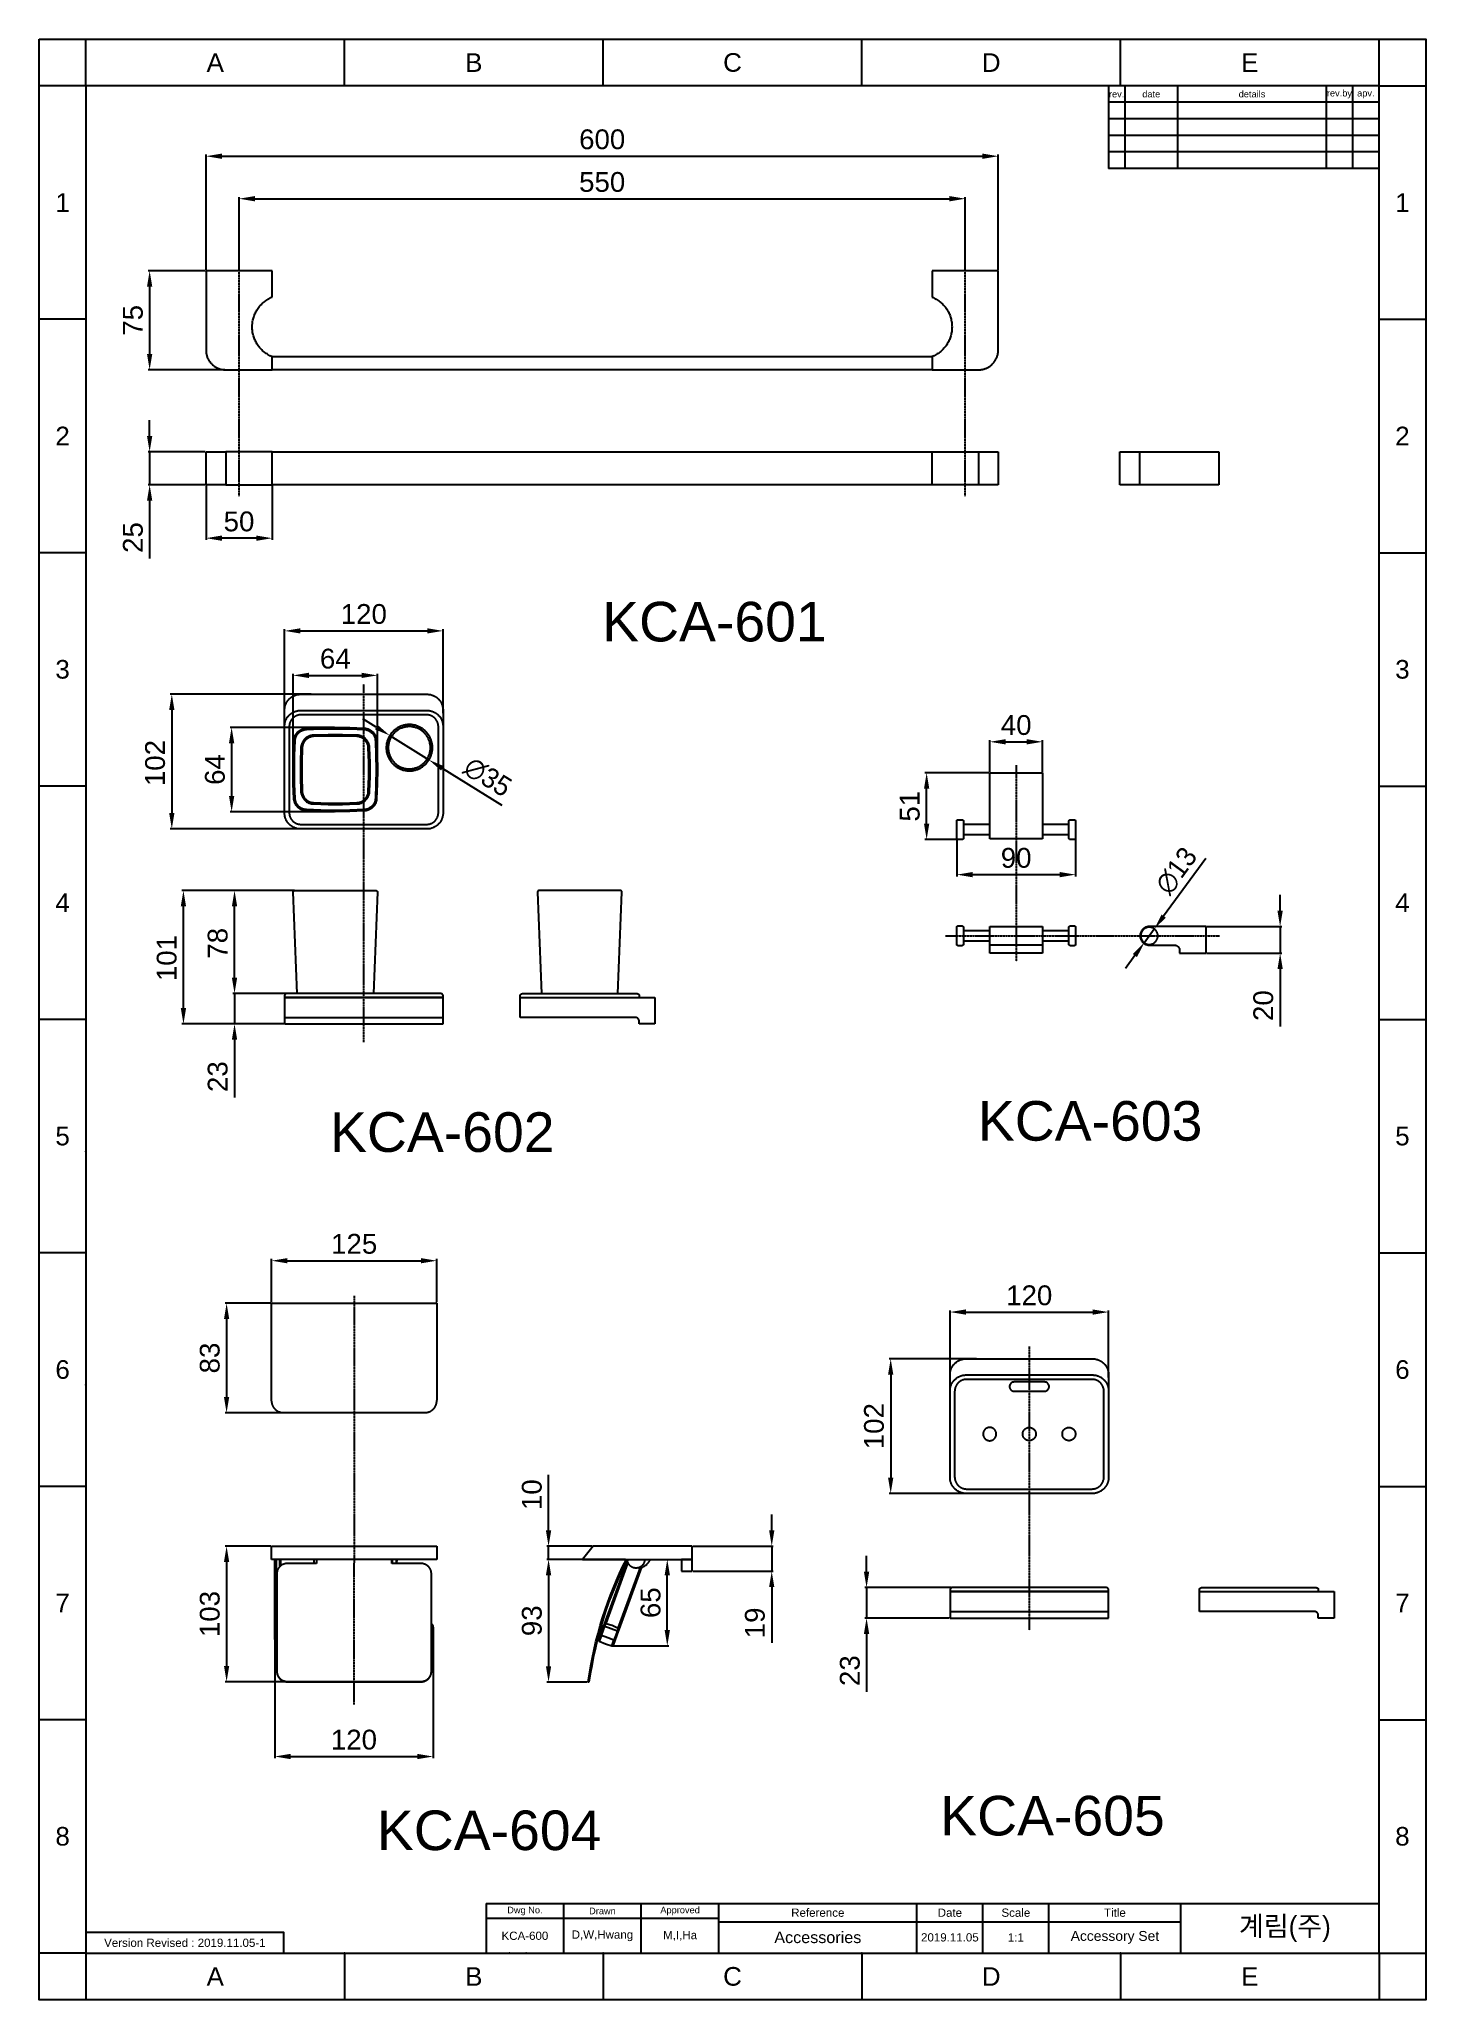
# Model space of a CAD drawing. Header units: millimetres. Extents: x 2411 to 3461, y 1233 to 2718.
import ezdxf

# ---------------------------------------------------------------- set-up
doc = ezdxf.new("R2010")
doc.units = ezdxf.units.MM
doc.linetypes.add('CENTER', pattern=[0.6, 0.375, -0.075, 0.075, -0.075])
for name, color, linetype in [('CEN2', 1, 'Continuous'), ('DIM2', 3, 'Continuous'), ('form22', 7, 'Continuous'), ('main', 7, 'Continuous')]:
    doc.layers.add(name, color=color, linetype=linetype)
doc.styles.add('Arial Regular', font='arial.ttf')
doc.styles.get("Standard").update_dxf_attribs({"font": 'arial.ttf'})
doc.dimstyles.new('ISO-25', dxfattribs={"dimtxt": 2.5, "dimasz": 2.5, "dimexe": 1.25, "dimexo": 0.625, "dimtad": 1, "dimtxsty": 'Standard', "dimcen": 2.5, "dimadec": 0, "dimazin": 0, "dimtfac": 1, "dimtmove": 0, "dimatfit": 3, "dimfxl": 1, "dimarcsym": 0})

msp = doc.modelspace()

# ---------------------------------------------------------------- texts
at = {"layer": 'form22', "attachment_point": 5}
for s, width, insert, char_height in [('A', 10, (2544.1, 2700.3), 14.1), ('B', 10, (2739.9, 2700.3), 14.1), ('C', 10, (2935.8, 2700.3), 14.1), ('D', 10, (3131.7, 2700.3), 14.1), ('E', 10, (3327.5, 2700.3), 14.1), ('rev.', 5, (3226.7, 2676.4), 5), ('date', 16, (3252.9, 2676.4), 5), ('details', 45, (3329.2, 2676.4), 5), ('rev.by', 8, (3395.4, 2676.4), 5), ('apv.', 8, (3415.4, 2676.4), 5), ('1', 50, (2428.5, 2594.3), 14.1), ('1', 50, (3443.1, 2594.3), 14.1), ('2', 50, (2428.5, 2417.5), 14.1), ('2', 50, (3443.1, 2417.5), 14.1), ('3', 50, (2428.5, 2240.7), 14.1), ('3', 50, (3443.1, 2240.7), 14.1), ('4', 50, (2428.5, 2064), 14.1), ('4', 50, (3443.1, 2064), 14.1), ('5', 50, (2428.5, 1887.2), 14.1), ('5', 50, (3443.1, 1887.2), 14.1), ('6', 50, (2428.5, 1710.4), 14.1), ('6', 50, (3443.1, 1710.4), 14.1), ('7', 50, (2428.5, 1533.7), 14.1), ('7', 50, (3443.1, 1533.7), 14.1), ('8', 50, (2428.5, 1356.9), 14.1), ('8', 50, (3443.1, 1356.9), 14.1), ('Dwg No.', 44.236, (2778.6, 1300.4), 5), ('Drawn', 23.5, (2837.3, 1300.4), 5), ('Approved', 23.5, (2896.1, 1300.4), 5), ('Reference', 60, (3000.4, 1299.1), 6.25), ('Date', 20, (3100.4, 1299.1), 6.25), ('Scale', 20, (3150.4, 1299.1), 6.25), ('Title', 40, (3225.4, 1299.1), 6.25), ('{\\fHYGothic-Medium|b0|i0|c129|p18;계림(주)}', 139.589, (3354.1, 1286.7), 15), ('Version Revised : 2019.11.05-1', 147.99, (2521.1, 1276.3), 6.25), ('KCA-600', 23.5, (2778.6, 1281.6), 6.25), ('D,W,Hwang', 46.414, (2837.3, 1281.6), 6.25), ('M,I,Ha', 23.5, (2896.1, 1281.6), 6.25), ('Accessories', 128.248, (3000.4, 1280.4), 8.75), ('2019.11.05', 20, (3100.4, 1280.4), 6.25), ('1:1', 20, (3150.4, 1280.4), 6.25), ('Accessory Set', 108.849, (3225.4, 1280.4), 7.5), ('A', 10, (2544.1, 1250.8), 14.1), ('B', 10, (2739.9, 1250.8), 14.1), ('C', 10, (2935.8, 1250.8), 14.1), ('D', 10, (3131.7, 1250.8), 14.1), ('E', 10, (3327.5, 1250.8), 14.1)]:
    msp.add_mtext_dynamic_manual_height_columns(s, width=width, gutter_width=12.5, heights=[0], dxfattribs=dict(at, insert=insert, char_height=char_height))
at = {"layer": 'main', "char_height": 30, "attachment_point": 1, "style": 'Arial Regular'}
for s, insert in [('KCA-601', (2837.1, 2291.9)), ('KCA-602', (2631, 1905.3)), ('KCA-603', (3121.6, 1913.8)), ('KCA-605', (3093.1, 1387.6)), ('KCA-604', (2666.5, 1376.5))]:
    msp.add_mtext_dynamic_manual_height_columns(s, width=210.726, gutter_width=12.5, heights=[0], dxfattribs=dict(at, insert=insert))

# ---------------------------------------------------------------- blocks, each defined once
blk = doc.blocks.new('*D45')
at = {"layer": 'Defpoints', "color": 0, "transparency": 16777216}
for p in [(2537.1, 2380.5), (2587.1, 2380.5), (2537.1, 2340.1)]:
    blk.add_point(p, dxfattribs=at)
at = {"layer": 'DIM2', "color": 0, "lineweight": -2, "transparency": 16777216}
for p, q in [((2537.1, 2379.9), (2537.1, 2338.8)), ((2587.1, 2379.9), (2587.1, 2338.8)), ((2575.1, 2340.1), (2549.1, 2340.1))]:
    blk.add_line(p, q, dxfattribs=at)
at = {"layer": 'DIM2', "color": 0, "transparency": 16777216}
for points in [[(2549.1, 2342.1), (2549.1, 2338.1), (2537.1, 2340.1)], [(2575.1, 2342.1), (2575.1, 2338.1), (2587.1, 2340.1)]]:
    blk.add_solid(points, dxfattribs=at)
at = {"layer": 'DIM2', "color": 0, "transparency": 16777216, "insert": (2562.1, 2352.7), "char_height": 15, "attachment_point": 5}
blk.add_mtext('50', dxfattribs=at)
blk = doc.blocks.new('*D46')
at = {"layer": 'Defpoints', "color": 0, "transparency": 16777216}
for p in [(3112.1, 2597.2), (2562.1, 2542.6), (3112.1, 2542.6)]:
    blk.add_point(p, dxfattribs=at)
at = {"layer": 'DIM2', "color": 0, "lineweight": -2, "transparency": 16777216}
for p, q in [((2562.1, 2543.2), (2562.1, 2598.4)), ((2574.1, 2597.2), (3100.1, 2597.2)), ((3112.1, 2543.2), (3112.1, 2598.4))]:
    blk.add_line(p, q, dxfattribs=at)
at = {"layer": 'DIM2', "color": 0, "transparency": 16777216}
for points in [[(2574.1, 2599.2), (2574.1, 2595.2), (2562.1, 2597.2)], [(3100.1, 2599.2), (3100.1, 2595.2), (3112.1, 2597.2)]]:
    blk.add_solid(points, dxfattribs=at)
at = {"layer": 'DIM2', "color": 0, "transparency": 16777216, "insert": (2837.1, 2609.8), "char_height": 15, "attachment_point": 5}
blk.add_mtext('550', dxfattribs=at)
blk = doc.blocks.new('*D47')
at = {"layer": 'Defpoints', "color": 0, "transparency": 16777216}
for p in [(2537.1, 2542.6), (2494.4, 2467.6), (2552.1, 2467.6)]:
    blk.add_point(p, dxfattribs=at)
at = {"layer": 'DIM2', "color": 0, "lineweight": -2, "transparency": 16777216}
for p, q in [((2536.4, 2542.6), (2493.2, 2542.6)), ((2494.4, 2530.6), (2494.4, 2479.6)), ((2551.4, 2467.6), (2493.2, 2467.6))]:
    blk.add_line(p, q, dxfattribs=at)
at = {"layer": 'DIM2', "color": 0, "transparency": 16777216}
for points in [[(2492.4, 2530.6), (2496.4, 2530.6), (2494.4, 2542.6)], [(2492.4, 2479.6), (2496.4, 2479.6), (2494.4, 2467.6)]]:
    blk.add_solid(points, dxfattribs=at)
at = {"layer": 'DIM2', "color": 0, "transparency": 16777216, "insert": (2481.8, 2505.1), "char_height": 15, "attachment_point": 5, "rotation": 90}
blk.add_mtext('75', dxfattribs=at)
blk = doc.blocks.new('*D48')
at = {"layer": 'Defpoints', "color": 0, "transparency": 16777216}
for p in [(2537.1, 2405.5), (2494.4, 2380.5), (2537.1, 2380.5)]:
    blk.add_point(p, dxfattribs=at)
at = {"layer": 'DIM2', "color": 0, "lineweight": -2, "transparency": 16777216}
for p, q in [((2494.4, 2417.5), (2494.4, 2429.5)), ((2536.4, 2405.5), (2493.2, 2405.5)), ((2494.4, 2405.5), (2494.4, 2380.5)), ((2536.4, 2380.5), (2493.2, 2380.5)), ((2494.4, 2368.5), (2494.4, 2324.6))]:
    blk.add_line(p, q, dxfattribs=at)
at = {"layer": 'DIM2', "color": 0, "transparency": 16777216}
for points in [[(2492.4, 2417.5), (2496.4, 2417.5), (2494.4, 2405.5)], [(2492.4, 2368.5), (2496.4, 2368.5), (2494.4, 2380.5)]]:
    blk.add_solid(points, dxfattribs=at)
at = {"layer": 'DIM2', "color": 0, "transparency": 16777216, "insert": (2481.8, 2340.6), "char_height": 15, "attachment_point": 5, "rotation": 90}
blk.add_mtext('25', dxfattribs=at)
blk = doc.blocks.new('*D49')
at = {"layer": 'Defpoints', "color": 0, "transparency": 16777216}
for p in [(3137.1, 2629.4), (2537.1, 2542.6), (3137.1, 2542.6)]:
    blk.add_point(p, dxfattribs=at)
at = {"layer": 'DIM2', "color": 0, "lineweight": -2, "transparency": 16777216}
for p, q in [((2537.1, 2543.2), (2537.1, 2630.7)), ((2549.1, 2629.4), (3125.1, 2629.4)), ((3137.1, 2543.2), (3137.1, 2630.7))]:
    blk.add_line(p, q, dxfattribs=at)
at = {"layer": 'DIM2', "color": 0, "transparency": 16777216}
for points in [[(2549.1, 2631.4), (2549.1, 2627.4), (2537.1, 2629.4)], [(3125.1, 2631.4), (3125.1, 2627.4), (3137.1, 2629.4)]]:
    blk.add_solid(points, dxfattribs=at)
at = {"layer": 'DIM2', "color": 0, "transparency": 16777216, "insert": (2837.1, 2642.1), "char_height": 15, "attachment_point": 5}
blk.add_mtext('600', dxfattribs=at)
blk = doc.blocks.new('*D41')
at = {"layer": 'Defpoints', "color": 0, "transparency": 16777216}
for p in [(2676.2, 2190.7), (2705.9, 2172.2)]:
    blk.add_point(p, dxfattribs=at)
at = {"layer": 'DIM2', "color": 0, "lineweight": -2, "transparency": 16777216}
for p, q in [((2666, 2197), (2655.9, 2203.3)), ((2676.2, 2190.7), (2705.9, 2172.2)), ((2761.3, 2137.7), (2716.1, 2165.8))]:
    blk.add_line(p, q, dxfattribs=at)
at = {"layer": 'DIM2', "color": 0, "transparency": 16777216}
for points in [[(2667.1, 2198.7), (2665, 2195.3), (2676.2, 2190.7)], [(2717.2, 2167.5), (2715.1, 2164.1), (2705.9, 2172.2)]]:
    blk.add_solid(points, dxfattribs=at)
at = {"layer": 'DIM2', "color": 0, "transparency": 16777216, "insert": (2750.4, 2159.2), "char_height": 15, "attachment_point": 5, "rotation": 328.1027}
blk.add_mtext('{\\fMS PGothic|b0|i0|c128|p34;∅35}', dxfattribs=at)
blk = doc.blocks.new('*D42')
at = {"layer": 'Defpoints', "color": 0, "transparency": 16777216}
for p in [(2635, 2196.8), (2556.5, 2132.9), (2635, 2132.9)]:
    blk.add_point(p, dxfattribs=at)
at = {"layer": 'DIM2', "color": 0, "lineweight": -2, "transparency": 16777216}
for p, q in [((2634.4, 2196.8), (2555.3, 2196.8)), ((2556.5, 2184.8), (2556.5, 2144.9)), ((2634.4, 2132.9), (2555.3, 2132.9))]:
    blk.add_line(p, q, dxfattribs=at)
at = {"layer": 'DIM2', "color": 0, "transparency": 16777216}
for points in [[(2554.5, 2184.8), (2558.5, 2184.8), (2556.5, 2196.8)], [(2554.5, 2144.9), (2558.5, 2144.9), (2556.5, 2132.9)]]:
    blk.add_solid(points, dxfattribs=at)
at = {"layer": 'DIM2', "color": 0, "transparency": 16777216, "insert": (2543.9, 2164.9), "char_height": 15, "attachment_point": 5, "rotation": 90}
blk.add_mtext('64', dxfattribs=at)
blk = doc.blocks.new('*D43')
at = {"layer": 'Defpoints', "color": 0, "transparency": 16777216}
for p in [(2520, 2073.2), (2604.6, 2073.2), (2596.6, 1972.2)]:
    blk.add_point(p, dxfattribs=at)
at = {"layer": 'DIM2', "color": 0, "lineweight": -2, "transparency": 16777216}
for p, q in [((2604, 2073.2), (2518.8, 2073.2)), ((2520, 1984.2), (2520, 2061.2)), ((2596, 1972.2), (2518.8, 1972.2))]:
    blk.add_line(p, q, dxfattribs=at)
at = {"layer": 'DIM2', "color": 0, "transparency": 16777216}
for points in [[(2518, 2061.2), (2522, 2061.2), (2520, 2073.2)], [(2518, 1984.2), (2522, 1984.2), (2520, 1972.2)]]:
    blk.add_solid(points, dxfattribs=at)
at = {"layer": 'DIM2', "color": 0, "transparency": 16777216, "insert": (2507.4, 2022.1), "char_height": 15, "attachment_point": 5, "rotation": 90}
blk.add_mtext('101', dxfattribs=at)
blk = doc.blocks.new('*D44')
at = {"layer": 'Defpoints', "color": 0, "transparency": 16777216}
for p in [(2558.7, 2073.2), (2604.6, 2073.2), (2606.1, 1995.2)]:
    blk.add_point(p, dxfattribs=at)
at = {"layer": 'DIM2', "color": 0, "lineweight": -2, "transparency": 16777216}
for p, q in [((2604, 2073.2), (2557.4, 2073.2)), ((2558.7, 2007.2), (2558.7, 2061.2)), ((2605.5, 1995.2), (2557.4, 1995.2))]:
    blk.add_line(p, q, dxfattribs=at)
at = {"layer": 'DIM2', "color": 0, "transparency": 16777216}
for points in [[(2556.7, 2061.2), (2560.7, 2061.2), (2558.7, 2073.2)], [(2556.7, 2007.2), (2560.7, 2007.2), (2558.7, 1995.2)]]:
    blk.add_solid(points, dxfattribs=at)
at = {"layer": 'DIM2', "color": 0, "transparency": 16777216, "insert": (2546, 2033.3), "char_height": 15, "attachment_point": 5, "rotation": 90}
blk.add_mtext('78', dxfattribs=at)
blk = doc.blocks.new('*D34')
at = {"layer": 'Defpoints', "color": 0, "transparency": 16777216}
for p in [(2716.6, 2269.9), (2596.6, 2207.1), (2716.6, 2207.1)]:
    blk.add_point(p, dxfattribs=at)
at = {"layer": 'DIM2', "color": 0, "lineweight": -2, "transparency": 16777216}
for p, q in [((2596.6, 2207.7), (2596.6, 2271.1)), ((2608.6, 2269.9), (2704.6, 2269.9)), ((2716.6, 2207.7), (2716.6, 2271.1))]:
    blk.add_line(p, q, dxfattribs=at)
at = {"layer": 'DIM2', "color": 0, "transparency": 16777216}
for points in [[(2608.6, 2271.9), (2608.6, 2267.9), (2596.6, 2269.9)], [(2704.6, 2271.9), (2704.6, 2267.9), (2716.6, 2269.9)]]:
    blk.add_solid(points, dxfattribs=at)
at = {"layer": 'DIM2', "color": 0, "transparency": 16777216, "insert": (2656.6, 2282.6), "char_height": 15, "attachment_point": 5}
blk.add_mtext('120', dxfattribs=at)
blk = doc.blocks.new('*D35')
at = {"layer": 'Defpoints', "color": 0, "transparency": 16777216}
for p in [(2666.9, 2236.2), (2603, 2164.1), (2666.9, 2164.1)]:
    blk.add_point(p, dxfattribs=at)
at = {"layer": 'DIM2', "color": 0, "lineweight": -2, "transparency": 16777216}
for p, q in [((2603, 2164.7), (2603, 2237.4)), ((2615, 2236.2), (2654.9, 2236.2)), ((2666.9, 2164.7), (2666.9, 2237.4))]:
    blk.add_line(p, q, dxfattribs=at)
at = {"layer": 'DIM2', "color": 0, "transparency": 16777216}
for points in [[(2615, 2238.2), (2615, 2234.2), (2603, 2236.2)], [(2654.9, 2238.2), (2654.9, 2234.2), (2666.9, 2236.2)]]:
    blk.add_solid(points, dxfattribs=at)
at = {"layer": 'DIM2', "color": 0, "transparency": 16777216, "insert": (2635, 2248.8), "char_height": 15, "attachment_point": 5}
blk.add_mtext('64', dxfattribs=at)
blk = doc.blocks.new('*D36')
at = {"layer": 'Defpoints', "color": 0, "transparency": 16777216}
for p in [(2598.1, 1995.2), (2558.7, 1972.2), (2596.6, 1972.2)]:
    blk.add_point(p, dxfattribs=at)
at = {"layer": 'DIM2', "color": 0, "lineweight": -2, "transparency": 16777216}
for p, q in [((2558.7, 2007.2), (2558.7, 2019.2)), ((2597.5, 1995.2), (2557.4, 1995.2)), ((2558.7, 1995.2), (2558.7, 1972.2)), ((2596, 1972.2), (2557.4, 1972.2)), ((2558.7, 1960.2), (2558.7, 1916.4))]:
    blk.add_line(p, q, dxfattribs=at)
at = {"layer": 'DIM2', "color": 0, "transparency": 16777216}
for points in [[(2556.7, 2007.2), (2560.7, 2007.2), (2558.7, 1995.2)], [(2556.7, 1960.2), (2560.7, 1960.2), (2558.7, 1972.2)]]:
    blk.add_solid(points, dxfattribs=at)
at = {"layer": 'DIM2', "color": 0, "transparency": 16777216, "insert": (2546, 1932.3), "char_height": 15, "attachment_point": 5, "rotation": 90}
blk.add_mtext('23', dxfattribs=at)
blk = doc.blocks.new('*D37')
at = {"layer": 'Defpoints', "color": 0, "transparency": 16777216}
for p in [(2617.3, 2221.9), (2511.2, 2119.9), (2626.8, 2119.9)]:
    blk.add_point(p, dxfattribs=at)
at = {"layer": 'DIM2', "color": 0, "lineweight": -2, "transparency": 16777216}
for p, q in [((2616.7, 2221.9), (2510, 2221.9)), ((2511.2, 2209.9), (2511.2, 2131.9)), ((2626.2, 2119.9), (2510, 2119.9))]:
    blk.add_line(p, q, dxfattribs=at)
at = {"layer": 'DIM2', "color": 0, "transparency": 16777216}
for points in [[(2509.2, 2209.9), (2513.2, 2209.9), (2511.2, 2221.9)], [(2509.2, 2131.9), (2513.2, 2131.9), (2511.2, 2119.9)]]:
    blk.add_solid(points, dxfattribs=at)
at = {"layer": 'DIM2', "color": 0, "transparency": 16777216, "insert": (2498.6, 2169.8), "char_height": 15, "attachment_point": 5, "rotation": 90}
blk.add_mtext('102', dxfattribs=at)
blk = doc.blocks.new('*D38')
at = {"layer": 'Defpoints', "color": 0, "transparency": 16777216}
for p in [(3294.4, 2045.9), (3294.4, 2025.9), (3350.5, 2025.9)]:
    blk.add_point(p, dxfattribs=at)
at = {"layer": 'DIM2', "color": 0, "lineweight": -2, "transparency": 16777216}
for p, q in [((3350.5, 2057.9), (3350.5, 2069.9)), ((3295, 2045.9), (3351.7, 2045.9)), ((3350.5, 2045.9), (3350.5, 2025.9)), ((3295, 2025.9), (3351.7, 2025.9)), ((3350.5, 2013.9), (3350.5, 1970.3))]:
    blk.add_line(p, q, dxfattribs=at)
at = {"layer": 'DIM2', "color": 0, "transparency": 16777216}
for points in [[(3348.5, 2057.9), (3352.5, 2057.9), (3350.5, 2045.9)], [(3348.5, 2013.9), (3352.5, 2013.9), (3350.5, 2025.9)]]:
    blk.add_solid(points, dxfattribs=at)
at = {"layer": 'DIM2', "color": 0, "transparency": 16777216, "insert": (3337.8, 1986.1), "char_height": 15, "attachment_point": 5, "rotation": 90}
blk.add_mtext('20', dxfattribs=at)
blk = doc.blocks.new('*D39')
at = {"layer": 'Defpoints', "color": 0, "transparency": 16777216}
for p in [(3255.2, 2044.2), (3247.6, 2033.7)]:
    blk.add_point(p, dxfattribs=at)
at = {"layer": 'DIM2', "color": 0, "lineweight": -2, "transparency": 16777216}
for p, q in [((3294.2, 2097.5), (3262.3, 2053.9)), ((3247.6, 2033.7), (3255.2, 2044.2)), ((3240.5, 2024), (3233.4, 2014.3))]:
    blk.add_line(p, q, dxfattribs=at)
at = {"layer": 'DIM2', "color": 0, "transparency": 16777216}
for points in [[(3260.7, 2055.1), (3263.9, 2052.7), (3255.2, 2044.2)], [(3238.9, 2025.2), (3242.1, 2022.8), (3247.6, 2033.7)]]:
    blk.add_solid(points, dxfattribs=at)
at = {"layer": 'DIM2', "color": 0, "transparency": 16777216, "insert": (3271.9, 2088.2), "char_height": 15, "attachment_point": 5, "rotation": 53.8466}
blk.add_mtext('{\\fMS PGothic|b0|i0|c128|p34;∅13}', dxfattribs=at)
blk = doc.blocks.new('*D40')
at = {"layer": 'Defpoints', "color": 0, "transparency": 16777216}
for p in [(3082.8, 2162.4), (3130.6, 2162.4), (3106.6, 2111.9)]:
    blk.add_point(p, dxfattribs=at)
at = {"layer": 'DIM2', "color": 0, "lineweight": -2, "transparency": 16777216}
for p, q in [((3130, 2162.4), (3081.5, 2162.4)), ((3082.8, 2123.9), (3082.8, 2150.4)), ((3106, 2111.9), (3081.5, 2111.9))]:
    blk.add_line(p, q, dxfattribs=at)
at = {"layer": 'DIM2', "color": 0, "transparency": 16777216}
for points in [[(3080.8, 2150.4), (3084.8, 2150.4), (3082.8, 2162.4)], [(3080.8, 2123.9), (3084.8, 2123.9), (3082.8, 2111.9)]]:
    blk.add_solid(points, dxfattribs=at)
at = {"layer": 'DIM2', "color": 0, "transparency": 16777216, "insert": (3070.1, 2137.1), "char_height": 15, "attachment_point": 5, "rotation": 90}
blk.add_mtext('51', dxfattribs=at)
blk = doc.blocks.new('*D30')
at = {"layer": 'Defpoints', "color": 0, "transparency": 16777216}
for p in [(3170.6, 2185.9), (3130.6, 2162.4), (3170.6, 2162.4)]:
    blk.add_point(p, dxfattribs=at)
at = {"layer": 'DIM2', "color": 0, "lineweight": -2, "transparency": 16777216}
for p, q in [((3130.6, 2163), (3130.6, 2187.1)), ((3142.6, 2185.9), (3158.6, 2185.9)), ((3170.6, 2163), (3170.6, 2187.1))]:
    blk.add_line(p, q, dxfattribs=at)
at = {"layer": 'DIM2', "color": 0, "transparency": 16777216}
for points in [[(3142.6, 2187.9), (3142.6, 2183.9), (3130.6, 2185.9)], [(3158.6, 2187.9), (3158.6, 2183.9), (3170.6, 2185.9)]]:
    blk.add_solid(points, dxfattribs=at)
at = {"layer": 'DIM2', "color": 0, "transparency": 16777216, "insert": (3150.6, 2198.5), "char_height": 15, "attachment_point": 5}
blk.add_mtext('40', dxfattribs=at)
blk = doc.blocks.new('*D31')
at = {"layer": 'Defpoints', "color": 0, "transparency": 16777216}
for p in [(3105.6, 2112.9), (3195.6, 2112.9), (3195.6, 2085.3)]:
    blk.add_point(p, dxfattribs=at)
at = {"layer": 'DIM2', "color": 0, "lineweight": -2, "transparency": 16777216}
for p, q in [((3105.6, 2112.3), (3105.6, 2084)), ((3195.6, 2112.3), (3195.6, 2084)), ((3117.6, 2085.3), (3183.6, 2085.3))]:
    blk.add_line(p, q, dxfattribs=at)
at = {"layer": 'DIM2', "color": 0, "transparency": 16777216}
for points in [[(3117.6, 2087.3), (3117.6, 2083.3), (3105.6, 2085.3)], [(3183.6, 2087.3), (3183.6, 2083.3), (3195.6, 2085.3)]]:
    blk.add_solid(points, dxfattribs=at)
at = {"layer": 'DIM2', "color": 0, "transparency": 16777216, "insert": (3150.6, 2097.9), "char_height": 15, "attachment_point": 5}
blk.add_mtext('90', dxfattribs=at)
blk = doc.blocks.new('*D32')
at = {"layer": 'Defpoints', "color": 0, "transparency": 16777216}
for p in [(2873.5, 1566.7), (2886.4, 1566.7), (2844.7, 1501.2)]:
    blk.add_point(p, dxfattribs=at)
at = {"layer": 'DIM2', "color": 0, "lineweight": -2, "transparency": 16777216}
for p, q in [((2874.1, 1566.7), (2887.7, 1566.7)), ((2886.4, 1513.2), (2886.4, 1554.7)), ((2845.3, 1501.2), (2887.7, 1501.2))]:
    blk.add_line(p, q, dxfattribs=at)
at = {"layer": 'DIM2', "color": 0, "transparency": 16777216}
for points in [[(2884.4, 1554.7), (2888.4, 1554.7), (2886.4, 1566.7)], [(2884.4, 1513.2), (2888.4, 1513.2), (2886.4, 1501.2)]]:
    blk.add_solid(points, dxfattribs=at)
at = {"layer": 'DIM2', "color": 0, "transparency": 16777216, "insert": (2873.8, 1533.9), "char_height": 15, "attachment_point": 5, "rotation": 90}
blk.add_mtext('65', dxfattribs=at)
blk = doc.blocks.new('*D33')
at = {"layer": 'Defpoints', "color": 0, "transparency": 16777216}
for p in [(2711.8, 1792.9), (2586.8, 1760.7), (2711.8, 1760.7)]:
    blk.add_point(p, dxfattribs=at)
at = {"layer": 'DIM2', "color": 0, "lineweight": -2, "transparency": 16777216}
for p, q in [((2586.8, 1761.4), (2586.8, 1794.2)), ((2598.8, 1792.9), (2699.8, 1792.9)), ((2711.8, 1761.4), (2711.8, 1794.2))]:
    blk.add_line(p, q, dxfattribs=at)
at = {"layer": 'DIM2', "color": 0, "transparency": 16777216}
for points in [[(2598.8, 1794.9), (2598.8, 1790.9), (2586.8, 1792.9)], [(2699.8, 1794.9), (2699.8, 1790.9), (2711.8, 1792.9)]]:
    blk.add_solid(points, dxfattribs=at)
at = {"layer": 'DIM2', "color": 0, "transparency": 16777216, "insert": (2649.3, 1805.6), "char_height": 15, "attachment_point": 5}
blk.add_mtext('125', dxfattribs=at)
blk = doc.blocks.new('*D50')
at = {"layer": 'Defpoints', "color": 0, "transparency": 16777216}
for p in [(2586.8, 1576.7), (2552.7, 1474), (2602.7, 1474)]:
    blk.add_point(p, dxfattribs=at)
at = {"layer": 'DIM2', "color": 0, "lineweight": -2, "transparency": 16777216}
for p, q in [((2586.2, 1576.7), (2551.5, 1576.7)), ((2552.7, 1564.7), (2552.7, 1486)), ((2602, 1474), (2551.5, 1474))]:
    blk.add_line(p, q, dxfattribs=at)
at = {"layer": 'DIM2', "color": 0, "transparency": 16777216}
for points in [[(2550.7, 1564.7), (2554.7, 1564.7), (2552.7, 1576.7)], [(2550.7, 1486), (2554.7, 1486), (2552.7, 1474)]]:
    blk.add_solid(points, dxfattribs=at)
at = {"layer": 'DIM2', "color": 0, "transparency": 16777216, "insert": (2540, 1525.3), "char_height": 15, "attachment_point": 5, "rotation": 90}
blk.add_mtext('103', dxfattribs=at)
blk = doc.blocks.new('*D51')
at = {"layer": 'Defpoints', "color": 0, "transparency": 16777216}
for p in [(2830.2, 1576.7), (2796.5, 1566.7), (2822.2, 1566.7)]:
    blk.add_point(p, dxfattribs=at)
at = {"layer": 'DIM2', "color": 0, "lineweight": -2, "transparency": 16777216}
for p, q in [((2796.5, 1588.7), (2796.5, 1630.7)), ((2829.6, 1576.7), (2795.3, 1576.7)), ((2796.5, 1566.7), (2796.5, 1576.7)), ((2821.6, 1566.7), (2795.3, 1566.7)), ((2796.5, 1554.7), (2796.5, 1542.7))]:
    blk.add_line(p, q, dxfattribs=at)
at = {"layer": 'DIM2', "color": 0, "transparency": 16777216}
for points in [[(2794.5, 1588.7), (2798.5, 1588.7), (2796.5, 1576.7)], [(2794.5, 1554.7), (2798.5, 1554.7), (2796.5, 1566.7)]]:
    blk.add_solid(points, dxfattribs=at)
at = {"layer": 'DIM2', "color": 0, "transparency": 16777216, "insert": (2783.9, 1615.7), "char_height": 15, "attachment_point": 5, "rotation": 90}
blk.add_mtext('10', dxfattribs=at)
blk = doc.blocks.new('*D52')
at = {"layer": 'Defpoints', "color": 0, "transparency": 16777216}
for p in [(2905.2, 1576.7), (2905.2, 1557.7), (2965.5, 1557.7)]:
    blk.add_point(p, dxfattribs=at)
at = {"layer": 'DIM2', "color": 0, "lineweight": -2, "transparency": 16777216}
for p, q in [((2965.5, 1588.7), (2965.5, 1600.7)), ((2905.9, 1576.7), (2966.7, 1576.7)), ((2965.5, 1576.7), (2965.5, 1557.7)), ((2905.9, 1557.7), (2966.7, 1557.7)), ((2965.5, 1545.7), (2965.5, 1503.6))]:
    blk.add_line(p, q, dxfattribs=at)
at = {"layer": 'DIM2', "color": 0, "transparency": 16777216}
for points in [[(2963.5, 1588.7), (2967.5, 1588.7), (2965.5, 1576.7)], [(2963.5, 1545.7), (2967.5, 1545.7), (2965.5, 1557.7)]]:
    blk.add_solid(points, dxfattribs=at)
at = {"layer": 'DIM2', "color": 0, "transparency": 16777216, "insert": (2952.8, 1518.6), "char_height": 15, "attachment_point": 5, "rotation": 90}
blk.add_mtext('19', dxfattribs=at)
blk = doc.blocks.new('*D53')
at = {"layer": 'Defpoints', "color": 0, "transparency": 16777216}
for p in [(2589.1, 1507.4), (2709.1, 1507.4), (2709.1, 1417.4)]:
    blk.add_point(p, dxfattribs=at)
at = {"layer": 'DIM2', "color": 0, "lineweight": -2, "transparency": 16777216}
for p, q in [((2589.1, 1506.7), (2589.1, 1416.2)), ((2709.1, 1506.7), (2709.1, 1416.2)), ((2601.1, 1417.4), (2697.1, 1417.4))]:
    blk.add_line(p, q, dxfattribs=at)
at = {"layer": 'DIM2', "color": 0, "transparency": 16777216}
for points in [[(2601.1, 1419.4), (2601.1, 1415.4), (2589.1, 1417.4)], [(2697.1, 1419.4), (2697.1, 1415.4), (2709.1, 1417.4)]]:
    blk.add_solid(points, dxfattribs=at)
at = {"layer": 'DIM2', "color": 0, "transparency": 16777216, "insert": (2649.1, 1430.1), "char_height": 15, "attachment_point": 5}
blk.add_mtext('120', dxfattribs=at)
blk = doc.blocks.new('*D54')
at = {"layer": 'Defpoints', "color": 0, "transparency": 16777216}
for p in [(2855.5, 1566.7), (2796.5, 1473.8), (2826.4, 1473.8)]:
    blk.add_point(p, dxfattribs=at)
at = {"layer": 'DIM2', "color": 0, "lineweight": -2, "transparency": 16777216}
for p, q in [((2854.8, 1566.7), (2795.3, 1566.7)), ((2796.5, 1554.7), (2796.5, 1485.8)), ((2825.8, 1473.8), (2795.3, 1473.8))]:
    blk.add_line(p, q, dxfattribs=at)
at = {"layer": 'DIM2', "color": 0, "transparency": 16777216}
for points in [[(2794.5, 1554.7), (2798.5, 1554.7), (2796.5, 1566.7)], [(2794.5, 1485.8), (2798.5, 1485.8), (2796.5, 1473.8)]]:
    blk.add_solid(points, dxfattribs=at)
at = {"layer": 'DIM2', "color": 0, "transparency": 16777216, "insert": (2783.9, 1520.2), "char_height": 15, "attachment_point": 5, "rotation": 90}
blk.add_mtext('93', dxfattribs=at)
blk = doc.blocks.new('*D55')
at = {"layer": 'Defpoints', "color": 0, "transparency": 16777216}
for p in [(2586.8, 1760.7), (2552.7, 1677.7), (2607.1, 1677.7)]:
    blk.add_point(p, dxfattribs=at)
at = {"layer": 'DIM2', "color": 0, "lineweight": -2, "transparency": 16777216}
for p, q in [((2586.2, 1760.7), (2551.5, 1760.7)), ((2552.7, 1748.7), (2552.7, 1689.7)), ((2606.5, 1677.7), (2551.5, 1677.7))]:
    blk.add_line(p, q, dxfattribs=at)
at = {"layer": 'DIM2', "color": 0, "transparency": 16777216}
for points in [[(2550.7, 1748.7), (2554.7, 1748.7), (2552.7, 1760.7)], [(2550.7, 1689.7), (2554.7, 1689.7), (2552.7, 1677.7)]]:
    blk.add_solid(points, dxfattribs=at)
at = {"layer": 'DIM2', "color": 0, "transparency": 16777216, "insert": (2540, 1719.2), "char_height": 15, "attachment_point": 5, "rotation": 90}
blk.add_mtext('83', dxfattribs=at)
blk = doc.blocks.new('*D56')
at = {"layer": 'Defpoints', "color": 0, "transparency": 16777216}
for p in [(3121.3, 1718.6), (3055.6, 1616.6), (3130.8, 1616.6)]:
    blk.add_point(p, dxfattribs=at)
at = {"layer": 'DIM2', "color": 0, "lineweight": -2, "transparency": 16777216}
for p, q in [((3120.6, 1718.6), (3054.4, 1718.6)), ((3055.6, 1706.6), (3055.6, 1628.6)), ((3130.2, 1616.6), (3054.4, 1616.6))]:
    blk.add_line(p, q, dxfattribs=at)
at = {"layer": 'DIM2', "color": 0, "transparency": 16777216}
for points in [[(3053.6, 1706.6), (3057.6, 1706.6), (3055.6, 1718.6)], [(3053.6, 1628.6), (3057.6, 1628.6), (3055.6, 1616.6)]]:
    blk.add_solid(points, dxfattribs=at)
at = {"layer": 'DIM2', "color": 0, "transparency": 16777216, "insert": (3043, 1667.6), "char_height": 15, "attachment_point": 5, "rotation": 90}
blk.add_mtext('102', dxfattribs=at)
blk = doc.blocks.new('*D57')
at = {"layer": 'Defpoints', "color": 0, "transparency": 16777216}
for p in [(3220.5, 1754), (3100.5, 1703.8), (3220.5, 1703.8)]:
    blk.add_point(p, dxfattribs=at)
at = {"layer": 'DIM2', "color": 0, "lineweight": -2, "transparency": 16777216}
for p, q in [((3100.5, 1704.5), (3100.5, 1755.2)), ((3112.5, 1754), (3208.5, 1754)), ((3220.5, 1704.5), (3220.5, 1755.2))]:
    blk.add_line(p, q, dxfattribs=at)
at = {"layer": 'DIM2', "color": 0, "transparency": 16777216}
for points in [[(3112.5, 1756), (3112.5, 1752), (3100.5, 1754)], [(3208.5, 1756), (3208.5, 1752), (3220.5, 1754)]]:
    blk.add_solid(points, dxfattribs=at)
at = {"layer": 'DIM2', "color": 0, "transparency": 16777216, "insert": (3160.5, 1766.6), "char_height": 15, "attachment_point": 5}
blk.add_mtext('120', dxfattribs=at)
blk = doc.blocks.new('*D58')
at = {"layer": 'Defpoints', "color": 0, "transparency": 16777216}
for p in [(3102, 1545.3), (3037.3, 1522.3), (3100.5, 1522.3)]:
    blk.add_point(p, dxfattribs=at)
at = {"layer": 'DIM2', "color": 0, "lineweight": -2, "transparency": 16777216}
for p, q in [((3037.3, 1557.3), (3037.3, 1569.3)), ((3101.4, 1545.3), (3036.1, 1545.3)), ((3037.3, 1545.3), (3037.3, 1522.3)), ((3099.9, 1522.3), (3036.1, 1522.3)), ((3037.3, 1510.3), (3037.3, 1466.5))]:
    blk.add_line(p, q, dxfattribs=at)
at = {"layer": 'DIM2', "color": 0, "transparency": 16777216}
for points in [[(3035.3, 1557.3), (3039.3, 1557.3), (3037.3, 1545.3)], [(3035.3, 1510.3), (3039.3, 1510.3), (3037.3, 1522.3)]]:
    blk.add_solid(points, dxfattribs=at)
at = {"layer": 'DIM2', "color": 0, "transparency": 16777216, "insert": (3024.7, 1482.4), "char_height": 15, "attachment_point": 5, "rotation": 90}
blk.add_mtext('23', dxfattribs=at)

# ---------------------------------------------------------------- dimensions: what is measured, and where the dimension line sits
at = {"layer": 'DIM2', "color": 3}
for base, p1, p2, picture, middle in [((3137.1, 2629.4), (2537.1, 2542.6), (3137.1, 2542.6), '*D49', (2837.1, 2642.1)), ((3112.1, 2597.2), (2562.1, 2542.6), (3112.1, 2542.6), '*D46', (2837.1, 2609.8)), ((2537.1, 2340.1), (2587.1, 2380.5), (2537.1, 2380.5), '*D45', (2562.1, 2352.7)), ((2666.9, 2236.2), (2603, 2164.1), (2666.9, 2164.1), '*D35', (2635, 2248.8)), ((3170.6, 2185.9), (3130.6, 2162.4), (3170.6, 2162.4), '*D30', (3150.6, 2198.5)), ((3195.6, 2085.3), (3105.6, 2112.9), (3195.6, 2112.9), '*D31', (3150.6, 2097.9)), ((2711.8, 1792.9), (2586.8, 1760.7), (2711.8, 1760.7), '*D33', (2649.3, 1805.6)), ((3220.5, 1754), (3100.5, 1703.8), (3220.5, 1703.8), '*D57', (3160.5, 1766.6))]:
    dim = msp.add_linear_dim(base=base, p1=p1, p2=p2, dimstyle='ISO-25', override={"dimtxt": 15, "dimasz": 12, "dimgap": 5, "dimdec": 0, "dimtix": 0, "dimtmove": 0}, dxfattribs=at)
    dim.commit()
    dim.dimension.update_dxf_attribs({"geometry": picture, "text_midpoint": middle})
for base, p1, p2, picture, middle in [((2494.4, 2467.6), (2537.1, 2542.6), (2552.1, 2467.6), '*D47', (2481.8, 2505.1)), ((2494.4, 2380.5), (2537.1, 2405.5), (2537.1, 2380.5), '*D48', (2481.8, 2340.6)), ((3082.7812, 2162.3846), (3106.613, 2111.8844), (3130.613, 2162.3846), '*D40', (3070.1226, 2137.1345)), ((3350.5, 2025.9), (3294.4, 2045.9), (3294.4, 2025.9), '*D38', (3337.8, 1986.1)), ((2558.7, 1972.2), (2598.1, 1995.2), (2596.6, 1972.2), '*D36', (2546, 1932.3)), ((2552.7, 1677.7), (2586.8, 1760.7), (2607.1, 1677.7), '*D55', (2540, 1719.2)), ((3055.6, 1616.6), (3121.3, 1718.6), (3130.8, 1616.6), '*D56', (3043, 1667.6)), ((2965.5, 1557.7), (2905.2, 1576.7), (2905.2, 1557.7), '*D52', (2952.8, 1518.6)), ((2552.7, 1474), (2586.8, 1576.7), (2602.7, 1474), '*D50', (2540, 1525.3)), ((2796.5, 1473.8), (2855.5, 1566.7), (2826.4, 1473.8), '*D54', (2783.9, 1520.2)), ((2886.4242, 1566.6688), (2844.6891, 1501.1768), (2873.48, 1566.6688), '*D32', (2873.7656, 1533.9228)), ((3037.3, 1522.3), (3102, 1545.3), (3100.5, 1522.3), '*D58', (3024.7, 1482.4))]:
    dim = msp.add_linear_dim(base=base, p1=p1, p2=p2, angle=90, dimstyle='ISO-25', override={"dimtxt": 15, "dimasz": 12, "dimgap": 5, "dimdec": 0, "dimtix": 0, "dimtmove": 0}, dxfattribs=at)
    dim.commit()
    dim.dimension.update_dxf_attribs({"geometry": picture, "text_midpoint": middle})
for base, p1, p2, picture, middle in [((2716.6, 2269.9), (2596.6, 2207.1), (2716.6, 2207.1), '*D34', (2656.6, 2269.9)), ((2709.1, 1417.4), (2589.1, 1507.4), (2709.1, 1507.4), '*D53', (2649.1, 1417.4))]:
    dim = msp.add_linear_dim(base=base, p1=p1, p2=p2, dimstyle='ISO-25', override={"dimtxt": 15, "dimasz": 12, "dimgap": 5, "dimdec": 0, "dimtix": 0, "dimtmove": 0}, dxfattribs=at)
    dim.commit()
    dim.dimension.update_dxf_attribs({"geometry": picture, "text_midpoint": middle, "dimtype": 160})
for base, p1, p2, picture, middle in [((2511.2, 2119.9), (2617.3, 2221.9), (2626.8, 2119.9), '*D37', (2511.2, 2169.8)), ((2556.5, 2132.9), (2635, 2196.8), (2635, 2132.9), '*D42', (2556.5, 2164.9)), ((2520, 2073.2), (2596.6, 1972.2), (2604.6, 2073.2), '*D43', (2520, 2022.1)), ((2558.7, 2073.2), (2606.1, 1995.2), (2604.6, 2073.2), '*D44', (2558.7, 2033.3)), ((2796.5, 1566.7), (2830.2, 1576.7), (2822.2, 1566.7), '*D51', (2796.5, 1615.7))]:
    dim = msp.add_linear_dim(base=base, p1=p1, p2=p2, angle=90, dimstyle='ISO-25', override={"dimtxt": 15, "dimasz": 12, "dimgap": 5, "dimdec": 0, "dimtix": 0, "dimtmove": 0}, dxfattribs=at)
    dim.commit()
    dim.dimension.update_dxf_attribs({"geometry": picture, "text_midpoint": middle, "dimtype": 160})
dim = msp.add_diameter_dim_2p(p1=(2676.2, 2190.7), p2=(2705.9, 2172.2), text='{\\fMS PGothic|b0|i0|c128|p34;<>}', dimstyle='ISO-25', override={"dimtxt": 15, "dimasz": 12, "dimgap": 5, "dimdec": 0, "dimtix": 0, "dimtmove": 0}, dxfattribs=at)
dim.commit()
dim.dimension.update_dxf_attribs({"geometry": '*D41', "text_midpoint": (2750.4, 2159.2)})
dim = msp.add_diameter_dim_2p(p1=(3247.6, 2033.7), p2=(3255.2, 2044.2), text='{\\fMS PGothic|b0|i0|c128|p34;<>}', dimstyle='ISO-25', override={"dimtxt": 15, "dimasz": 12, "dimgap": 5, "dimdec": 0, "dimtix": 0, "dimtmove": 0}, dxfattribs=at)
dim.commit()
dim.dimension.update_dxf_attribs({"geometry": '*D39', "text_midpoint": (3282, 2080.9), "dimtype": 163})

# ---------------------------------------------------------------- linework, layer by layer
at = {"layer": 'CEN2', "linetype": 'CENTER'}
for p, q in [((2562.1, 2371.9), (2562.1, 2543.1)), ((3112.1, 2371.9), (3112.1, 2542.6)), ((2656.6, 1958.3), (2656.6, 2229.6)), ((3150.6, 2168.1), (3150.6, 2019.6)), ((3097.2, 2038.9), (3304.7, 2038.9)), ((2649.3, 1766.4), (2649.1, 1456.7)), ((3160.4, 1727.8), (3160.4, 1513))]:
    msp.add_line(p, q, dxfattribs=at)
at = {"layer": 'form22'}
for p, q in [((2446.1, 2682.7), (2446.1, 2718)), ((2642, 2682.7), (2642, 2718)), ((2837.9, 2682.7), (2837.9, 2718)), ((3033.7, 2682.7), (3033.7, 2718)), ((3229.6, 2682.7), (3229.6, 2718)), ((3425.4, 2682.7), (3425.4, 2718)), ((2446.1, 2682.7), (2410.8, 2682.7)), ((2446.1, 2682.7), (2446.1, 1268.5)), ((3425.4, 2682.7), (2446.1, 2682.7)), ((3220.4, 2682.7), (3220.4, 2620.2)), ((3232.9, 2682.7), (3232.9, 2620.2)), ((3272.9, 2682.7), (3272.9, 2620.2)), ((3385.4, 2682.7), (3385.4, 2620.2)), ((3405.4, 2682.7), (3405.4, 2620.2)), ((3425.4, 1268.5), (3425.4, 2682.7)), ((3425.4, 2682.7), (3460.8, 2682.7)), ((3425.4, 2670.2), (3220.4, 2670.2)), ((3425.4, 2657.7), (3220.4, 2657.7)), ((3425.4, 2645.2), (3220.4, 2645.2)), ((3425.4, 2632.7), (3220.4, 2632.7)), ((3425.4, 2620.2), (3220.4, 2620.2)), ((2446.1, 2505.9), (2410.8, 2505.9)), ((3425.4, 2505.9), (3460.8, 2505.9)), ((2446.1, 2329.1), (2410.8, 2329.1)), ((3425.4, 2329.1), (3460.8, 2329.1)), ((2446.1, 2152.3), (2410.8, 2152.3)), ((3425.4, 2152.3), (3460.8, 2152.3)), ((2446.1, 1975.6), (2410.8, 1975.6)), ((3425.4, 1975.6), (3460.8, 1975.6)), ((2446.1, 1798.8), (2410.8, 1798.8)), ((3425.4, 1798.8), (3460.8, 1798.8)), ((2446.1, 1622), (2410.8, 1622)), ((3425.4, 1622), (3460.8, 1622)), ((2446.1, 1445.3), (2410.8, 1445.3)), ((3425.4, 1445.3), (3460.8, 1445.3)), ((2749.2, 1306), (3425.4, 1306)), ((2749.2, 1306), (2749.2, 1268.5)), ((2925.4, 1294.8), (2749.2, 1294.8)), ((2807.9, 1306), (2807.9, 1268.5)), ((2866.7, 1268.5), (2866.7, 1306)), ((2925.4, 1268.5), (2925.4, 1306)), ((2925.4, 1292.3), (3275.4, 1292.3)), ((3075.4, 1268.5), (3075.4, 1306)), ((3075.4, 1268.5), (3075.4, 1306)), ((3075.4, 1268.5), (3075.4, 1306)), ((3125.4, 1268.5), (3125.4, 1306)), ((3175.4, 1268.5), (3175.4, 1306)), ((3275.4, 1268.5), (3275.4, 1306)), ((2446.1, 1268.5), (2410.8, 1268.5)), ((2446.1, 1268.5), (3425.4, 1268.5)), ((2446.1, 1268.5), (2446.1, 1233.2)), ((2642, 1268.5), (2642, 1233.2)), ((2837.9, 1268.5), (2837.9, 1233.2)), ((3033.7, 1268.5), (3033.7, 1233.2)), ((3229.6, 1268.5), (3229.6, 1233.2)), ((3425.4, 1268.5), (3425.4, 1233.2)), ((3425.4, 1268.5), (3460.8, 1268.5))]:
    msp.add_line(p, q, dxfattribs=at)
for points in [[(2410.8, 2718), (3460.8, 2718), (3460.8, 1233.2), (2410.8, 1233.2)], [(2446.1, 1268.5), (2596.1, 1268.5), (2596.1, 1284.1), (2446.1, 1284.1)]]:
    msp.add_lwpolyline(points, close=True, dxfattribs=at)
for p in [(2446.1, 2505.9), (3460.8, 2505.9), (2446.1, 2329.1), (3460.8, 2329.1), (2446.1, 2152.3), (3460.8, 2152.3), (3460.8, 1975.6), (2446.1, 1875.6), (3460.8, 1798.8), (2446.1, 1698.8), (2446.1, 1622), (3460.8, 1622), (2446.1, 1445.3), (3460.8, 1445.3), (2866.7, 1294.8), (2642, 1268.5), (2767, 1268.5), (2779.5, 1268.5), (2837.9, 1268.5), (3033.7, 1268.5), (3229.6, 1268.5)]:
    msp.add_point(p, dxfattribs=at)
at = {"layer": 'main'}
for p, q in [((2587.1, 2542.6), (2537.1, 2542.6)), ((2537.1, 2542.6), (2537.1, 2482.6)), ((2587.1, 2522.6), (2587.1, 2542.6)), ((3137.1, 2542.6), (3087.1, 2542.6)), ((3087.1, 2542.6), (3087.1, 2522.6)), ((3137.1, 2482.6), (3137.1, 2542.6)), ((2573.8, 2509.2), (2574.1, 2509.9)), ((2574.1, 2509.9), (2574.5, 2510.7)), ((2574.5, 2510.7), (2574.9, 2511.5)), ((2574.9, 2511.5), (2575.3, 2512.2)), ((2575.3, 2512.2), (2575.7, 2512.9)), ((2575.7, 2512.9), (2576.1, 2513.6)), ((2576.1, 2513.6), (2576.6, 2514.3)), ((2576.6, 2514.3), (2577.1, 2515)), ((2577.1, 2515), (2577.7, 2515.7)), ((2577.7, 2515.7), (2578.2, 2516.3)), ((2578.2, 2516.3), (2578.8, 2516.9)), ((2578.8, 2516.9), (2579.4, 2517.5)), ((2579.4, 2517.5), (2580, 2518.1)), ((2580, 2518.1), (2580.6, 2518.7)), ((2580.6, 2518.7), (2581.3, 2519.2)), ((2581.3, 2519.2), (2581.9, 2519.7)), ((2581.9, 2519.7), (2582.6, 2520.2)), ((2582.6, 2520.2), (2583.3, 2520.7)), ((2583.3, 2520.7), (2584, 2521.1)), ((2584, 2521.1), (2584.8, 2521.5)), ((2584.8, 2521.5), (2585.5, 2521.9)), ((2585.5, 2521.9), (2586.3, 2522.3)), ((2586.3, 2522.3), (2587.1, 2522.6)), ((3087.1, 2522.6), (3087.8, 2522.3)), ((3087.8, 2522.3), (3088.6, 2521.9)), ((3088.6, 2521.9), (3089.3, 2521.5)), ((3089.3, 2521.5), (3090.1, 2521.1)), ((3090.1, 2521.1), (3090.8, 2520.7)), ((3090.8, 2520.7), (3091.5, 2520.2)), ((3091.5, 2520.2), (3092.2, 2519.7)), ((3092.2, 2519.7), (3092.8, 2519.2)), ((3092.8, 2519.2), (3093.5, 2518.7)), ((3093.5, 2518.7), (3094.1, 2518.1)), ((3094.1, 2518.1), (3094.7, 2517.5)), ((3094.7, 2517.5), (3095.3, 2516.9)), ((3095.3, 2516.9), (3095.9, 2516.3)), ((3095.9, 2516.3), (3096.4, 2515.7)), ((3096.4, 2515.7), (3097, 2515)), ((3097, 2515), (3097.5, 2514.3)), ((3097.5, 2514.3), (3098, 2513.6)), ((3098, 2513.6), (3098.4, 2512.9)), ((3098.4, 2512.9), (3098.8, 2512.2)), ((3098.8, 2512.2), (3099.3, 2511.5)), ((3099.3, 2511.5), (3099.6, 2510.7)), ((3099.6, 2510.7), (3100, 2509.9)), ((3100, 2509.9), (3100.3, 2509.2)), ((2572.1, 2501.8), (2572.2, 2502.6)), ((2572.1, 2501), (2572.1, 2501.8)), ((2572.1, 2500.1), (2572.1, 2501)), ((2572.1, 2499.3), (2572.1, 2500.1)), ((2572.1, 2498.4), (2572.1, 2499.3)), ((2572.2, 2497.6), (2572.1, 2498.4)), ((2572.2, 2502.6), (2572.3, 2503.5)), ((2572.3, 2496.7), (2572.2, 2497.6)), ((2572.3, 2503.5), (2572.4, 2504.3)), ((2572.4, 2495.9), (2572.3, 2496.7)), ((2572.4, 2504.3), (2572.6, 2505.1)), ((2572.6, 2495.1), (2572.4, 2495.9)), ((2572.6, 2505.1), (2572.8, 2506)), ((2572.8, 2494.3), (2572.6, 2495.1)), ((2572.8, 2506), (2573, 2506.8)), ((2573, 2506.8), (2573.2, 2507.6)), ((2573.2, 2507.6), (2573.5, 2508.4)), ((2573.5, 2508.4), (2573.8, 2509.2)), ((3100.3, 2509.2), (3100.6, 2508.4)), ((3100.6, 2508.4), (3100.9, 2507.6)), ((3100.9, 2507.6), (3101.1, 2506.8)), ((3101.1, 2506.8), (3101.3, 2506)), ((3101.3, 2506), (3101.5, 2505.1)), ((3101.5, 2495.1), (3101.3, 2494.3)), ((3101.5, 2505.1), (3101.7, 2504.3)), ((3101.7, 2495.9), (3101.5, 2495.1)), ((3101.7, 2504.3), (3101.8, 2503.5)), ((3101.8, 2496.7), (3101.7, 2495.9)), ((3101.8, 2503.5), (3101.9, 2502.6)), ((3101.9, 2497.6), (3101.8, 2496.7)), ((3101.9, 2502.6), (3102, 2501.8)), ((3102, 2498.4), (3101.9, 2497.6)), ((3102, 2501.8), (3102, 2501)), ((3102, 2501), (3102.1, 2500.1)), ((3102.1, 2500.1), (3102, 2499.3)), ((3102, 2499.3), (3102, 2498.4)), ((2537.1, 2482.6), (2537.1, 2482.1)), ((2537.1, 2482.1), (2537.1, 2481.6)), ((2537.1, 2481.6), (2537.1, 2481)), ((2537.1, 2481), (2537.2, 2480.5)), ((2537.2, 2480.5), (2537.3, 2480)), ((2537.3, 2480), (2537.4, 2479.5)), ((2573, 2493.4), (2572.8, 2494.3)), ((2573.2, 2492.6), (2573, 2493.4)), ((2573.5, 2491.8), (2573.2, 2492.6)), ((2573.8, 2491.1), (2573.5, 2491.8)), ((2574.1, 2490.3), (2573.8, 2491.1)), ((2574.5, 2489.5), (2574.1, 2490.3)), ((2574.9, 2488.8), (2574.5, 2489.5)), ((2575.3, 2488), (2574.9, 2488.8)), ((2575.7, 2487.3), (2575.3, 2488)), ((2576.1, 2486.6), (2575.7, 2487.3)), ((2576.6, 2485.9), (2576.1, 2486.6)), ((2577.1, 2485.2), (2576.6, 2485.9)), ((2577.7, 2484.6), (2577.1, 2485.2)), ((2578.2, 2483.9), (2577.7, 2484.6)), ((2578.8, 2483.3), (2578.2, 2483.9)), ((2579.4, 2482.7), (2578.8, 2483.3)), ((2580, 2482.1), (2579.4, 2482.7)), ((2580.6, 2481.6), (2580, 2482.1)), ((2581.3, 2481), (2580.6, 2481.6)), ((2581.9, 2480.5), (2581.3, 2481)), ((2582.6, 2480), (2581.9, 2480.5)), ((2583.3, 2479.6), (2582.6, 2480)), ((3091.5, 2480), (3090.8, 2479.6)), ((3092.2, 2480.5), (3091.5, 2480)), ((3092.8, 2481), (3092.2, 2480.5)), ((3093.5, 2481.6), (3092.8, 2481)), ((3094.1, 2482.1), (3093.5, 2481.6)), ((3094.7, 2482.7), (3094.1, 2482.1)), ((3095.3, 2483.3), (3094.7, 2482.7)), ((3095.9, 2483.9), (3095.3, 2483.3)), ((3096.4, 2484.6), (3095.9, 2483.9)), ((3097, 2485.2), (3096.4, 2484.6)), ((3097.5, 2485.9), (3097, 2485.2)), ((3098, 2486.6), (3097.5, 2485.9)), ((3098.4, 2487.3), (3098, 2486.6)), ((3098.8, 2488), (3098.4, 2487.3)), ((3099.3, 2488.8), (3098.8, 2488)), ((3099.6, 2489.5), (3099.3, 2488.8)), ((3100, 2490.3), (3099.6, 2489.5)), ((3100.3, 2491.1), (3100, 2490.3)), ((3100.6, 2491.8), (3100.3, 2491.1)), ((3100.9, 2492.6), (3100.6, 2491.8)), ((3101.1, 2493.4), (3100.9, 2492.6)), ((3101.3, 2494.3), (3101.1, 2493.4)), ((3136.7, 2479.5), (3136.8, 2480)), ((3136.8, 2480), (3136.9, 2480.5)), ((3136.9, 2480.5), (3137, 2481)), ((3137, 2482.1), (3137.1, 2482.6)), ((3137, 2481.6), (3137, 2482.1)), ((3137, 2481), (3137, 2481.6)), ((2537.4, 2479.5), (2537.5, 2479)), ((2537.5, 2479), (2537.6, 2478.5)), ((2537.6, 2478.5), (2537.8, 2478)), ((2537.8, 2478), (2538, 2477.5)), ((2538, 2477.5), (2538.1, 2477)), ((2538.1, 2477), (2538.3, 2476.5)), ((2538.3, 2476.5), (2538.6, 2476)), ((2538.6, 2476), (2538.8, 2475.6)), ((2538.8, 2475.6), (2539.1, 2475.1)), ((2539.1, 2475.1), (2539.3, 2474.7)), ((2539.3, 2474.7), (2539.6, 2474.2)), ((2539.6, 2474.2), (2539.9, 2473.8)), ((2539.9, 2473.8), (2540.2, 2473.4)), ((2540.2, 2473.4), (2540.6, 2473)), ((2540.6, 2473), (2540.9, 2472.6)), ((2540.9, 2472.6), (2541.3, 2472.2)), ((2541.3, 2472.2), (2541.6, 2471.8)), ((2541.6, 2471.8), (2542, 2471.5)), ((2542, 2471.5), (2542.4, 2471.1)), ((2542.4, 2471.1), (2542.8, 2470.8)), ((2542.8, 2470.8), (2543.2, 2470.5)), ((2543.2, 2470.5), (2543.7, 2470.2)), ((2543.7, 2470.2), (2544.1, 2469.9)), ((2544.1, 2469.9), (2544.6, 2469.6)), ((2544.6, 2469.6), (2545, 2469.4)), ((2545, 2469.4), (2545.5, 2469.1)), ((2545.5, 2469.1), (2546, 2468.9)), ((2546, 2468.9), (2546.4, 2468.7)), ((2546.4, 2468.7), (2546.9, 2468.5)), ((2546.9, 2468.5), (2547.4, 2468.3)), ((2547.4, 2468.3), (2547.9, 2468.2)), ((2547.9, 2468.2), (2548.4, 2468.1)), ((2548.4, 2468.1), (2548.9, 2467.9)), ((2548.9, 2467.9), (2549.4, 2467.8)), ((2549.4, 2467.8), (2550, 2467.8)), ((2550, 2467.8), (2550.5, 2467.7)), ((2550.5, 2467.7), (2551, 2467.6)), ((2551, 2467.6), (2551.5, 2467.6)), ((2551.5, 2467.6), (2552.1, 2467.6)), ((2552.1, 2467.6), (2587.1, 2467.6)), ((2584, 2479.1), (2583.3, 2479.6)), ((2584.8, 2478.7), (2584, 2479.1)), ((2585.5, 2478.3), (2584.8, 2478.7)), ((2586.3, 2477.9), (2585.5, 2478.3)), ((2587.1, 2477.6), (2586.3, 2477.9)), ((2587.1, 2467.6), (2587.1, 2477.6)), ((2587.1, 2477.6), (3087.1, 2477.6)), ((3087.1, 2467.6), (2587.1, 2467.6)), ((3087.8, 2477.9), (3087.1, 2477.6)), ((3087.1, 2477.6), (3087.1, 2467.6)), ((3087.1, 2467.6), (3122.1, 2467.6)), ((3088.6, 2478.3), (3087.8, 2477.9)), ((3089.3, 2478.7), (3088.6, 2478.3)), ((3090.1, 2479.1), (3089.3, 2478.7)), ((3090.8, 2479.6), (3090.1, 2479.1)), ((3122.1, 2467.6), (3122.6, 2467.6)), ((3122.6, 2467.6), (3123.1, 2467.6)), ((3123.1, 2467.6), (3123.6, 2467.7)), ((3123.6, 2467.7), (3124.1, 2467.8)), ((3124.1, 2467.8), (3124.7, 2467.8)), ((3124.7, 2467.8), (3125.2, 2467.9)), ((3125.2, 2467.9), (3125.7, 2468.1)), ((3125.7, 2468.1), (3126.2, 2468.2)), ((3126.2, 2468.2), (3126.7, 2468.3)), ((3126.7, 2468.3), (3127.2, 2468.5)), ((3127.2, 2468.5), (3127.7, 2468.7)), ((3127.7, 2468.7), (3128.2, 2468.9)), ((3128.2, 2468.9), (3128.6, 2469.1)), ((3128.6, 2469.1), (3129.1, 2469.4)), ((3129.1, 2469.4), (3129.6, 2469.6)), ((3129.6, 2469.6), (3130, 2469.9)), ((3130, 2469.9), (3130.4, 2470.2)), ((3130.4, 2470.2), (3130.9, 2470.5)), ((3130.9, 2470.5), (3131.3, 2470.8)), ((3131.3, 2470.8), (3131.7, 2471.1)), ((3131.7, 2471.1), (3132.1, 2471.5)), ((3132.1, 2471.5), (3132.5, 2471.8)), ((3132.5, 2471.8), (3132.8, 2472.2)), ((3132.8, 2472.2), (3133.2, 2472.6)), ((3133.2, 2472.6), (3133.5, 2473)), ((3133.5, 2473), (3133.9, 2473.4)), ((3133.9, 2473.4), (3134.2, 2473.8)), ((3134.2, 2473.8), (3134.5, 2474.2)), ((3134.5, 2474.2), (3134.8, 2474.7)), ((3134.8, 2474.7), (3135, 2475.1)), ((3135, 2475.1), (3135.3, 2475.6)), ((3135.3, 2475.6), (3135.5, 2476)), ((3135.5, 2476), (3135.8, 2476.5)), ((3135.8, 2476.5), (3136, 2477)), ((3136, 2477), (3136.1, 2477.5)), ((3136.1, 2477.5), (3136.3, 2478)), ((3136.3, 2478), (3136.5, 2478.5)), ((3136.5, 2478.5), (3136.6, 2479)), ((3136.6, 2479), (3136.7, 2479.5)), ((2537.1, 2380.5), (2537.1, 2405.5)), ((2537.1, 2405.5), (2552.1, 2405.5)), ((2587.1, 2405.5), (2552.1, 2405.5)), ((2552.1, 2405.5), (2552.1, 2380.5)), ((2587.1, 2380.5), (2587.1, 2405.5)), ((2587.1, 2405.5), (3087.1, 2405.5)), ((3087.1, 2405.5), (3122.1, 2405.5)), ((3087.1, 2380.5), (3087.1, 2405.5)), ((3122.1, 2405.5), (3137.1, 2405.5)), ((3122.1, 2405.5), (3122.1, 2380.5)), ((3137.1, 2405.5), (3137.1, 2380.5)), ((3229, 2380.5), (3229, 2405.5)), ((3229, 2405.5), (3244, 2405.5)), ((3244, 2405.5), (3304, 2405.5)), ((3244, 2405.5), (3244, 2380.5)), ((3304, 2405.5), (3304, 2380.5)), ((2552.1, 2380.5), (2537.1, 2380.5)), ((2552.1, 2380.5), (2587.1, 2380.5)), ((3087.1, 2380.5), (2587.1, 2380.5)), ((3122.1, 2380.5), (3087.1, 2380.5)), ((3137.1, 2380.5), (3122.1, 2380.5)), ((3244, 2380.5), (3229, 2380.5)), ((3304, 2380.5), (3244, 2380.5)), ((2596.8, 2212.3), (2596.9, 2212.6)), ((2596.9, 2212.6), (2597, 2212.8)), ((2597, 2212.8), (2597.1, 2213.1)), ((2597.1, 2213.4), (2597.2, 2213.7)), ((2597.1, 2213.1), (2597.1, 2213.4)), ((2597.2, 2213.7), (2597.3, 2214)), ((2597.3, 2214), (2597.4, 2214.2)), ((2597.4, 2214.2), (2597.6, 2214.5)), ((2597.6, 2214.5), (2597.7, 2214.8)), ((2597.7, 2214.8), (2597.8, 2215.1)), ((2597.8, 2215.1), (2597.9, 2215.3)), ((2597.9, 2215.3), (2598.1, 2215.6)), ((2598.1, 2215.6), (2598.2, 2215.9)), ((2598.2, 2215.9), (2598.4, 2216.2)), ((2598.4, 2216.2), (2598.6, 2216.4)), ((2598.6, 2216.4), (2598.7, 2216.7)), ((2598.7, 2216.7), (2598.9, 2216.9)), ((2598.9, 2216.9), (2599.1, 2217.2)), ((2599.1, 2217.2), (2599.3, 2217.4)), ((2599.3, 2217.4), (2599.5, 2217.7)), ((2599.5, 2217.7), (2599.7, 2217.9)), ((2599.7, 2217.9), (2599.9, 2218.1)), ((2599.9, 2218.1), (2600.1, 2218.3)), ((2600.1, 2218.3), (2600.4, 2218.6)), ((2600.4, 2218.6), (2600.6, 2218.8)), ((2600.6, 2218.8), (2600.8, 2219)), ((2600.8, 2219), (2601.1, 2219.2)), ((2601.1, 2219.2), (2601.3, 2219.4)), ((2601.3, 2219.4), (2601.6, 2219.6)), ((2601.6, 2219.6), (2601.8, 2219.7)), ((2601.8, 2219.7), (2602.1, 2219.9)), ((2602.1, 2219.9), (2602.3, 2220.1)), ((2602.3, 2220.1), (2602.6, 2220.2)), ((2602.6, 2220.2), (2602.9, 2220.4)), ((2602.9, 2220.4), (2603.1, 2220.5)), ((2603.1, 2220.5), (2603.4, 2220.7)), ((2603.4, 2220.7), (2603.7, 2220.8)), ((2603.7, 2220.8), (2604, 2220.9)), ((2604, 2220.9), (2604.2, 2221)), ((2604.2, 2221), (2604.5, 2221.1)), ((2604.5, 2221.1), (2604.8, 2221.2)), ((2604.8, 2221.2), (2605.1, 2221.3)), ((2605.1, 2221.3), (2605.4, 2221.4)), ((2605.4, 2221.4), (2605.6, 2221.5)), ((2605.6, 2221.5), (2605.9, 2221.6)), ((2605.9, 2221.6), (2606.2, 2221.6)), ((2606.2, 2221.6), (2606.5, 2221.7)), ((2606.5, 2221.7), (2606.8, 2221.7)), ((2606.8, 2221.7), (2607, 2221.8)), ((2607, 2221.8), (2607.3, 2221.8)), ((2607.3, 2221.8), (2607.6, 2221.8)), ((2607.6, 2221.8), (2607.9, 2221.9)), ((2607.9, 2221.9), (2608.1, 2221.9)), ((2608.1, 2221.9), (2608.4, 2221.9)), ((2608.4, 2221.9), (2704.5, 2221.9)), ((2704.5, 2221.9), (2704.8, 2221.9)), ((2704.8, 2221.9), (2705, 2221.9)), ((2705, 2221.9), (2705.3, 2221.9)), ((2705.3, 2221.9), (2705.6, 2221.8)), ((2705.6, 2221.8), (2705.9, 2221.8)), ((2705.9, 2221.8), (2706.1, 2221.8)), ((2706.1, 2221.8), (2706.4, 2221.7)), ((2706.4, 2221.7), (2706.7, 2221.7)), ((2706.7, 2221.7), (2707, 2221.6)), ((2707, 2221.6), (2707.3, 2221.6)), ((2707.3, 2221.6), (2707.5, 2221.5)), ((2707.5, 2221.5), (2707.8, 2221.4)), ((2707.8, 2221.4), (2708.1, 2221.3)), ((2708.1, 2221.3), (2708.4, 2221.2)), ((2708.4, 2221.2), (2708.7, 2221.1)), ((2708.7, 2221.1), (2708.9, 2221)), ((2708.9, 2221), (2709.2, 2220.9)), ((2709.2, 2220.9), (2709.5, 2220.8)), ((2709.5, 2220.8), (2709.8, 2220.7)), ((2709.8, 2220.7), (2710, 2220.5)), ((2710, 2220.5), (2710.3, 2220.4)), ((2710.3, 2220.4), (2710.6, 2220.2)), ((2710.6, 2220.2), (2710.8, 2220.1)), ((2710.8, 2220.1), (2711.1, 2219.9)), ((2711.1, 2219.9), (2711.4, 2219.7)), ((2711.4, 2219.7), (2711.6, 2219.6)), ((2711.6, 2219.6), (2711.9, 2219.4)), ((2711.9, 2219.4), (2712.1, 2219.2)), ((2712.1, 2219.2), (2712.4, 2219)), ((2712.4, 2219), (2712.6, 2218.8)), ((2712.6, 2218.8), (2712.8, 2218.6)), ((2712.8, 2218.6), (2713, 2218.3)), ((2713, 2218.3), (2713.3, 2218.1)), ((2713.3, 2218.1), (2713.5, 2217.9)), ((2713.5, 2217.9), (2713.7, 2217.7)), ((2713.7, 2217.7), (2713.9, 2217.4)), ((2713.9, 2217.4), (2714.1, 2217.2)), ((2714.1, 2217.2), (2714.3, 2216.9)), ((2714.3, 2216.9), (2714.4, 2216.7)), ((2714.4, 2216.7), (2714.6, 2216.4)), ((2714.6, 2216.4), (2714.8, 2216.2)), ((2714.8, 2216.2), (2714.9, 2215.9)), ((2714.9, 2215.9), (2715.1, 2215.6)), ((2715.1, 2215.6), (2715.2, 2215.3)), ((2715.2, 2215.3), (2715.4, 2215.1)), ((2715.4, 2215.1), (2715.5, 2214.8)), ((2715.5, 2214.8), (2715.6, 2214.5)), ((2715.6, 2214.5), (2715.7, 2214.2)), ((2715.7, 2214.2), (2715.8, 2214)), ((2715.8, 2214), (2715.9, 2213.7)), ((2715.9, 2213.7), (2716, 2213.4)), ((2716, 2213.4), (2716.1, 2213.1)), ((2716.1, 2213.1), (2716.2, 2212.8)), ((2716.2, 2212.8), (2716.3, 2212.6)), ((2716.3, 2212.6), (2716.3, 2212.3)), ((2596.6, 2210.9), (2596.7, 2211.2)), ((2596.6, 2210.6), (2596.6, 2210.9)), ((2596.6, 2210.3), (2596.6, 2210.6)), ((2596.6, 2210.1), (2596.6, 2210.3)), ((2596.6, 2197.5), (2596.6, 2210.1)), ((2596.6, 2198.6), (2596.7, 2198.9)), ((2596.6, 2198.4), (2596.6, 2198.6)), ((2596.6, 2198.1), (2596.6, 2198.4)), ((2596.6, 2197.8), (2596.6, 2198.1)), ((2596.6, 2197.5), (2596.6, 2197.8)), ((2596.7, 2211.7), (2596.8, 2212)), ((2596.7, 2211.4), (2596.7, 2211.7)), ((2596.7, 2211.2), (2596.7, 2211.4)), ((2596.7, 2199.5), (2596.8, 2199.7)), ((2596.7, 2199.2), (2596.7, 2199.5)), ((2596.7, 2198.9), (2596.7, 2199.2)), ((2596.8, 2212), (2596.8, 2212.3)), ((2596.8, 2200), (2596.9, 2200.3)), ((2596.8, 2199.7), (2596.8, 2200)), ((2596.9, 2200.3), (2597, 2200.6)), ((2597, 2200.6), (2597.1, 2200.9)), ((2597.1, 2201.2), (2597.2, 2201.4)), ((2597.1, 2200.9), (2597.1, 2201.2)), ((2597.2, 2201.4), (2597.3, 2201.7)), ((2597.3, 2201.7), (2597.4, 2202)), ((2597.4, 2202), (2597.6, 2202.3)), ((2597.6, 2202.3), (2597.7, 2202.5)), ((2597.7, 2202.5), (2597.8, 2202.8)), ((2597.8, 2202.8), (2597.9, 2203.1)), ((2597.9, 2203.1), (2598.1, 2203.4)), ((2598.1, 2203.4), (2598.2, 2203.6)), ((2598.2, 2203.6), (2598.4, 2203.9)), ((2598.4, 2203.9), (2598.6, 2204.2)), ((2598.6, 2204.2), (2598.7, 2204.4)), ((2598.7, 2204.4), (2598.9, 2204.7)), ((2598.9, 2204.7), (2599.1, 2204.9)), ((2599.1, 2204.9), (2599.3, 2205.2)), ((2599.3, 2205.2), (2599.5, 2205.4)), ((2599.5, 2205.4), (2599.7, 2205.6)), ((2599.7, 2205.6), (2599.9, 2205.9)), ((2599.9, 2205.9), (2600.1, 2206.1)), ((2600.1, 2206.1), (2600.4, 2206.3)), ((2600.2, 2198.5), (2600.1, 2198.3)), ((2600.1, 2198.3), (2600.1, 2198.1)), ((2600.1, 2198.1), (2600.1, 2197.9)), ((2600.1, 2197.9), (2600.1, 2197.7)), ((2600.1, 2197.7), (2600.1, 2197.5)), ((2600.3, 2199.2), (2600.2, 2198.9)), ((2600.2, 2198.9), (2600.2, 2198.7)), ((2600.2, 2198.7), (2600.2, 2198.5)), ((2600.4, 2199.6), (2600.3, 2199.4)), ((2600.3, 2199.4), (2600.3, 2199.2)), ((2600.4, 2206.3), (2600.6, 2206.5)), ((2600.5, 2200), (2600.4, 2199.8)), ((2600.4, 2199.8), (2600.4, 2199.6)), ((2600.6, 2200.2), (2600.5, 2200)), ((2600.6, 2206.5), (2600.8, 2206.7)), ((2600.7, 2200.6), (2600.6, 2200.4)), ((2600.6, 2200.4), (2600.6, 2200.2)), ((2600.8, 2200.8), (2600.7, 2200.6)), ((2600.8, 2206.7), (2601.1, 2206.9)), ((2600.9, 2201), (2600.8, 2200.8)), ((2601, 2201.2), (2600.9, 2201)), ((2601.1, 2201.4), (2601, 2201.2)), ((2601.1, 2206.9), (2601.3, 2207.1)), ((2601.2, 2201.6), (2601.1, 2201.4)), ((2601.3, 2201.8), (2601.2, 2201.6)), ((2601.3, 2207.1), (2601.6, 2207.3)), ((2601.4, 2202), (2601.3, 2201.8)), ((2601.6, 2202.2), (2601.4, 2202)), ((2601.6, 2207.3), (2601.8, 2207.5)), ((2601.7, 2202.4), (2601.6, 2202.2)), ((2601.8, 2202.6), (2601.7, 2202.4)), ((2601.8, 2207.5), (2602.1, 2207.7)), ((2602, 2202.8), (2601.8, 2202.6)), ((2602.1, 2203), (2602, 2202.8)), ((2602.1, 2207.7), (2602.3, 2207.8)), ((2602.3, 2203.2), (2602.1, 2203)), ((2602.3, 2207.8), (2602.6, 2208)), ((2602.4, 2203.3), (2602.3, 2203.2)), ((2602.6, 2203.5), (2602.4, 2203.3)), ((2602.6, 2208), (2602.9, 2208.1)), ((2602.7, 2203.7), (2602.6, 2203.5)), ((2602.9, 2203.8), (2602.7, 2203.7)), ((2602.9, 2208.1), (2603.1, 2208.3)), ((2603.1, 2204), (2602.9, 2203.8)), ((2603.1, 2208.3), (2603.4, 2208.4)), ((2603.2, 2204.1), (2603.1, 2204)), ((2603.4, 2204.3), (2603.2, 2204.1)), ((2603.4, 2208.4), (2603.7, 2208.6)), ((2603.6, 2204.4), (2603.4, 2204.3)), ((2603.8, 2204.6), (2603.6, 2204.4)), ((2603.7, 2208.6), (2604, 2208.7)), ((2604, 2204.7), (2603.8, 2204.6)), ((2604, 2208.7), (2604.2, 2208.8)), ((2604.2, 2204.8), (2604, 2204.7)), ((2604.2, 2208.8), (2604.5, 2208.9)), ((2604.4, 2205), (2604.2, 2204.8)), ((2604.6, 2205.1), (2604.4, 2205)), ((2604.5, 2208.9), (2604.8, 2209)), ((2604.8, 2205.2), (2604.6, 2205.1)), ((2604.8, 2209), (2605.1, 2209.1)), ((2605, 2205.3), (2604.8, 2205.2)), ((2605.2, 2205.4), (2605, 2205.3)), ((2605.1, 2209.1), (2605.4, 2209.2)), ((2605.4, 2205.5), (2605.2, 2205.4)), ((2605.4, 2209.2), (2605.6, 2209.2)), ((2605.6, 2205.6), (2605.4, 2205.5)), ((2605.6, 2209.2), (2605.9, 2209.3)), ((2605.8, 2205.7), (2605.6, 2205.6)), ((2606, 2205.8), (2605.8, 2205.7)), ((2605.9, 2209.3), (2606.2, 2209.4)), ((2606.2, 2205.8), (2606, 2205.8)), ((2606.2, 2209.4), (2606.5, 2209.4)), ((2606.4, 2205.9), (2606.2, 2205.8)), ((2606.6, 2206), (2606.4, 2205.9)), ((2606.5, 2209.4), (2606.8, 2209.5)), ((2606.8, 2206), (2606.6, 2206)), ((2606.8, 2209.5), (2607, 2209.5)), ((2607, 2206.1), (2606.8, 2206)), ((2607, 2209.5), (2607.3, 2209.6)), ((2607.2, 2206.1), (2607, 2206.1)), ((2607.5, 2206.2), (2607.2, 2206.1)), ((2607.3, 2209.6), (2607.6, 2209.6)), ((2607.7, 2206.2), (2607.5, 2206.2)), ((2607.6, 2209.6), (2607.9, 2209.6)), ((2607.9, 2206.2), (2607.7, 2206.2)), ((2607.9, 2209.6), (2608.1, 2209.6)), ((2608.1, 2206.3), (2607.9, 2206.2)), ((2608.1, 2209.6), (2608.4, 2209.6)), ((2608.3, 2206.3), (2608.1, 2206.3)), ((2608.5, 2206.3), (2608.3, 2206.3)), ((2608.4, 2209.6), (2704.5, 2209.6)), ((2608.7, 2206.3), (2608.5, 2206.3)), ((2608.9, 2206.3), (2608.7, 2206.3)), ((2609.1, 2206.3), (2608.9, 2206.3)), ((2704.3, 2206.3), (2609.1, 2206.3)), ((2684.7, 2197.7), (2684.1, 2197.5)), ((2685.3, 2197.9), (2684.7, 2197.7)), ((2685.9, 2198.1), (2685.3, 2197.9)), ((2686.4, 2198.3), (2685.9, 2198.1)), ((2687, 2198.4), (2686.4, 2198.3)), ((2687.6, 2198.6), (2687, 2198.4)), ((2688.2, 2198.7), (2687.6, 2198.6)), ((2688.8, 2198.8), (2688.2, 2198.7)), ((2689.4, 2198.8), (2688.8, 2198.8)), ((2690, 2198.9), (2689.4, 2198.8)), ((2690.6, 2198.9), (2690, 2198.9)), ((2691.2, 2198.9), (2690.6, 2198.9)), ((2691.8, 2198.9), (2691.2, 2198.9)), ((2692.5, 2198.9), (2691.8, 2198.9)), ((2693.1, 2198.8), (2692.5, 2198.9)), ((2693.7, 2198.7), (2693.1, 2198.8)), ((2694.3, 2198.6), (2693.7, 2198.7)), ((2694.9, 2198.5), (2694.3, 2198.6)), ((2695.4, 2198.4), (2694.9, 2198.5)), ((2696, 2198.2), (2695.4, 2198.4)), ((2696.6, 2198), (2696, 2198.2)), ((2697.2, 2197.8), (2696.6, 2198)), ((2697.8, 2197.6), (2697.2, 2197.8)), ((2698.3, 2197.3), (2697.8, 2197.6)), ((2704.5, 2206.3), (2704.3, 2206.3)), ((2704.5, 2209.6), (2704.8, 2209.6)), ((2704.7, 2206.3), (2704.5, 2206.3)), ((2704.9, 2206.3), (2704.7, 2206.3)), ((2704.8, 2209.6), (2705, 2209.6)), ((2705.1, 2206.3), (2704.9, 2206.3)), ((2705, 2209.6), (2705.3, 2209.6)), ((2705.3, 2206.2), (2705.1, 2206.3)), ((2705.3, 2209.6), (2705.6, 2209.6)), ((2705.5, 2206.2), (2705.3, 2206.2)), ((2705.7, 2206.2), (2705.5, 2206.2)), ((2705.6, 2209.6), (2705.9, 2209.6)), ((2705.9, 2206.1), (2705.7, 2206.2)), ((2705.9, 2209.6), (2706.1, 2209.5)), ((2706.1, 2206.1), (2705.9, 2206.1)), ((2706.1, 2209.5), (2706.4, 2209.5)), ((2706.4, 2206), (2706.1, 2206.1)), ((2706.4, 2209.5), (2706.7, 2209.4)), ((2706.6, 2206), (2706.4, 2206)), ((2706.8, 2205.9), (2706.6, 2206)), ((2706.7, 2209.4), (2707, 2209.4)), ((2707, 2205.8), (2706.8, 2205.9)), ((2707, 2209.4), (2707.3, 2209.3)), ((2707.2, 2205.8), (2707, 2205.8)), ((2707.4, 2205.7), (2707.2, 2205.8)), ((2707.3, 2209.3), (2707.5, 2209.2)), ((2707.6, 2205.6), (2707.4, 2205.7)), ((2707.5, 2209.2), (2707.8, 2209.2)), ((2707.8, 2205.5), (2707.6, 2205.6)), ((2707.8, 2209.2), (2708.1, 2209.1)), ((2708, 2205.4), (2707.8, 2205.5)), ((2708.2, 2205.3), (2708, 2205.4)), ((2708.1, 2209.1), (2708.4, 2209)), ((2708.4, 2205.2), (2708.2, 2205.3)), ((2708.4, 2209), (2708.7, 2208.9)), ((2708.6, 2205.1), (2708.4, 2205.2)), ((2708.8, 2205), (2708.6, 2205.1)), ((2708.7, 2208.9), (2708.9, 2208.8)), ((2709, 2204.8), (2708.8, 2205)), ((2708.9, 2208.8), (2709.2, 2208.7)), ((2709.2, 2204.7), (2709, 2204.8)), ((2709.2, 2208.7), (2709.5, 2208.6)), ((2709.4, 2204.6), (2709.2, 2204.7)), ((2709.6, 2204.4), (2709.4, 2204.6)), ((2709.5, 2208.6), (2709.8, 2208.4)), ((2709.8, 2204.3), (2709.6, 2204.4)), ((2709.8, 2208.4), (2710, 2208.3)), ((2709.9, 2204.1), (2709.8, 2204.3)), ((2710.1, 2204), (2709.9, 2204.1)), ((2710, 2208.3), (2710.3, 2208.1)), ((2710.3, 2203.8), (2710.1, 2204)), ((2710.3, 2208.1), (2710.6, 2208)), ((2710.5, 2203.7), (2710.3, 2203.8)), ((2710.6, 2203.5), (2710.5, 2203.7)), ((2710.6, 2208), (2710.8, 2207.8)), ((2710.8, 2203.3), (2710.6, 2203.5)), ((2710.8, 2207.8), (2711.1, 2207.7)), ((2710.9, 2203.2), (2710.8, 2203.3)), ((2711.1, 2203), (2710.9, 2203.2)), ((2711.1, 2207.7), (2711.4, 2207.5)), ((2711.2, 2202.8), (2711.1, 2203)), ((2711.4, 2202.6), (2711.2, 2202.8)), ((2711.4, 2207.5), (2711.6, 2207.3)), ((2711.5, 2202.4), (2711.4, 2202.6)), ((2711.6, 2202.2), (2711.5, 2202.4)), ((2711.6, 2207.3), (2711.9, 2207.1)), ((2711.7, 2202), (2711.6, 2202.2)), ((2711.9, 2201.8), (2711.7, 2202)), ((2711.9, 2207.1), (2712.1, 2206.9)), ((2712, 2201.6), (2711.9, 2201.8)), ((2712.1, 2201.4), (2712, 2201.6)), ((2712.1, 2206.9), (2712.4, 2206.7)), ((2712.2, 2201.2), (2712.1, 2201.4)), ((2712.3, 2201), (2712.2, 2201.2)), ((2712.4, 2200.8), (2712.3, 2201)), ((2712.4, 2206.7), (2712.6, 2206.5)), ((2712.5, 2200.6), (2712.4, 2200.8)), ((2712.5, 2200.4), (2712.5, 2200.6)), ((2712.6, 2200.2), (2712.5, 2200.4)), ((2712.6, 2206.5), (2712.8, 2206.3)), ((2712.7, 2200), (2712.6, 2200.2)), ((2712.7, 2199.8), (2712.7, 2200)), ((2712.8, 2199.6), (2712.7, 2199.8)), ((2712.8, 2206.3), (2713, 2206.1)), ((2712.9, 2199.4), (2712.8, 2199.6)), ((2712.9, 2199.2), (2712.9, 2199.4)), ((2712.9, 2198.9), (2712.9, 2199.2)), ((2713, 2198.7), (2712.9, 2198.9)), ((2713, 2206.1), (2713.3, 2205.9)), ((2713, 2198.5), (2713, 2198.7)), ((2713, 2198.3), (2713, 2198.5)), ((2713.1, 2198.1), (2713, 2198.3)), ((2713.1, 2197.9), (2713.1, 2198.1)), ((2713.1, 2197.7), (2713.1, 2197.9)), ((2713.1, 2197.5), (2713.1, 2197.7)), ((2713.3, 2205.9), (2713.5, 2205.6)), ((2713.5, 2205.6), (2713.7, 2205.4)), ((2713.7, 2205.4), (2713.9, 2205.2)), ((2713.9, 2205.2), (2714.1, 2204.9)), ((2714.1, 2204.9), (2714.3, 2204.7)), ((2714.3, 2204.7), (2714.4, 2204.4)), ((2714.4, 2204.4), (2714.6, 2204.2)), ((2714.6, 2204.2), (2714.8, 2203.9)), ((2714.8, 2203.9), (2714.9, 2203.6)), ((2714.9, 2203.6), (2715.1, 2203.4)), ((2715.1, 2203.4), (2715.2, 2203.1)), ((2715.2, 2203.1), (2715.4, 2202.8)), ((2715.4, 2202.8), (2715.5, 2202.5)), ((2715.5, 2202.5), (2715.6, 2202.3)), ((2715.6, 2202.3), (2715.7, 2202)), ((2715.7, 2202), (2715.8, 2201.7)), ((2715.8, 2201.7), (2715.9, 2201.4)), ((2715.9, 2201.4), (2716, 2201.2)), ((2716, 2201.2), (2716.1, 2200.9)), ((2716.1, 2200.9), (2716.2, 2200.6)), ((2716.2, 2200.6), (2716.3, 2200.3)), ((2716.3, 2212.3), (2716.4, 2212)), ((2716.3, 2200.3), (2716.3, 2200)), ((2716.3, 2200), (2716.4, 2199.7)), ((2716.4, 2212), (2716.4, 2211.7)), ((2716.4, 2211.7), (2716.5, 2211.4)), ((2716.4, 2199.7), (2716.4, 2199.5)), ((2716.4, 2199.5), (2716.5, 2199.2)), ((2716.5, 2211.4), (2716.5, 2211.2)), ((2716.5, 2211.2), (2716.5, 2210.9)), ((2716.5, 2210.9), (2716.6, 2210.6)), ((2716.5, 2199.2), (2716.5, 2198.9)), ((2716.5, 2198.9), (2716.5, 2198.6)), ((2716.5, 2198.6), (2716.6, 2198.4)), ((2716.6, 2210.6), (2716.6, 2210.3)), ((2716.6, 2210.3), (2716.6, 2210.1)), ((2716.6, 2210.1), (2716.6, 2197.5)), ((2716.6, 2198.4), (2716.6, 2198.1)), ((2716.6, 2198.1), (2716.6, 2197.8)), ((2716.6, 2197.8), (2716.6, 2197.5)), ((2596.6, 2131.7), (2596.6, 2197.5)), ((2600.1, 2197.5), (2600.1, 2132.3)), ((2603.2, 2175.8), (2603.6, 2186.8)), ((2603.6, 2187.1), (2603.7, 2187.5)), ((2603.6, 2186.8), (2603.6, 2187.1)), ((2603.7, 2187.8), (2603.8, 2188.2)), ((2603.7, 2187.5), (2603.7, 2187.8)), ((2603.8, 2188.2), (2603.9, 2188.5)), ((2603.9, 2188.5), (2604, 2188.8)), ((2604, 2189.2), (2604.2, 2189.5)), ((2604, 2188.8), (2604, 2189.2)), ((2604.2, 2189.5), (2604.3, 2189.8)), ((2604.2, 2175.8), (2604.6, 2186.7)), ((2604.3, 2189.8), (2604.4, 2190.1)), ((2604.4, 2190.1), (2604.5, 2190.5)), ((2604.5, 2190.5), (2604.7, 2190.8)), ((2604.6, 2187), (2604.7, 2187.3)), ((2604.6, 2186.7), (2604.6, 2187)), ((2604.7, 2190.8), (2604.9, 2191.1)), ((2604.7, 2187.7), (2604.8, 2188)), ((2604.7, 2187.3), (2604.7, 2187.7)), ((2604.8, 2188.3), (2604.9, 2188.6)), ((2604.8, 2188), (2604.8, 2188.3)), ((2604.9, 2191.1), (2605, 2191.4)), ((2604.9, 2188.6), (2605, 2188.9)), ((2605, 2191.4), (2605.2, 2191.7)), ((2605, 2188.9), (2605.1, 2189.2)), ((2605.1, 2189.2), (2605.2, 2189.5)), ((2605.2, 2191.7), (2605.4, 2192)), ((2605.2, 2189.5), (2605.3, 2189.8)), ((2605.3, 2189.8), (2605.5, 2190)), ((2605.4, 2192), (2605.6, 2192.3)), ((2605.5, 2190), (2605.6, 2190.3)), ((2605.6, 2192.3), (2605.8, 2192.5)), ((2605.6, 2190.3), (2605.7, 2190.6)), ((2605.7, 2190.6), (2605.9, 2190.9)), ((2605.8, 2192.5), (2606.1, 2192.8)), ((2605.9, 2190.9), (2606.1, 2191.1)), ((2606.1, 2192.8), (2606.3, 2193.1)), ((2606.1, 2191.1), (2606.2, 2191.4)), ((2606.2, 2191.4), (2606.4, 2191.7)), ((2606.3, 2193.1), (2606.5, 2193.3)), ((2606.4, 2191.7), (2606.6, 2191.9)), ((2606.5, 2193.3), (2606.8, 2193.6)), ((2606.6, 2191.9), (2606.8, 2192.1)), ((2606.8, 2193.6), (2607, 2193.8)), ((2606.8, 2192.1), (2607, 2192.4)), ((2607, 2193.8), (2607.3, 2194)), ((2607, 2192.4), (2607.2, 2192.6)), ((2607.2, 2192.6), (2607.5, 2192.8)), ((2607.3, 2194), (2607.6, 2194.2)), ((2607.5, 2192.8), (2607.7, 2193)), ((2607.6, 2194.2), (2607.9, 2194.4)), ((2607.7, 2193), (2607.9, 2193.2)), ((2607.9, 2194.4), (2608.2, 2194.6)), ((2607.9, 2193.2), (2608.2, 2193.4)), ((2608.2, 2194.6), (2608.5, 2194.8)), ((2608.2, 2193.4), (2608.4, 2193.6)), ((2608.4, 2193.6), (2608.7, 2193.8)), ((2608.5, 2194.8), (2608.8, 2195)), ((2608.7, 2193.8), (2609, 2193.9)), ((2608.8, 2195), (2609.1, 2195.1)), ((2609, 2193.9), (2609.2, 2194.1)), ((2609.1, 2195.1), (2609.4, 2195.3)), ((2609.2, 2183), (2609.1, 2182.7)), ((2609.2, 2194.1), (2609.5, 2194.3)), ((2609.3, 2183.7), (2609.2, 2183.4)), ((2609.2, 2183.4), (2609.2, 2183)), ((2609.4, 2184), (2609.3, 2183.7)), ((2609.4, 2195.3), (2609.7, 2195.4)), ((2609.6, 2184.4), (2609.4, 2184)), ((2609.5, 2194.3), (2609.8, 2194.4)), ((2609.7, 2184.7), (2609.6, 2184.4)), ((2609.7, 2195.4), (2610, 2195.6)), ((2609.8, 2185), (2609.7, 2184.7)), ((2609.8, 2194.4), (2610.1, 2194.5)), ((2610, 2185.3), (2609.8, 2185)), ((2610, 2195.6), (2610.3, 2195.7)), ((2610.1, 2185.6), (2610, 2185.3)), ((2610.1, 2194.5), (2610.4, 2194.6)), ((2610.3, 2185.9), (2610.1, 2185.6)), ((2610.2, 2183.1), (2610.1, 2182.8)), ((2610.1, 2182.8), (2610.1, 2182.5)), ((2610.3, 2183.4), (2610.2, 2183.1)), ((2610.3, 2195.7), (2610.7, 2195.8)), ((2610.5, 2186.2), (2610.3, 2185.9)), ((2610.4, 2183.7), (2610.3, 2183.4)), ((2610.4, 2194.6), (2610.7, 2194.7)), ((2610.5, 2184), (2610.4, 2183.7)), ((2610.7, 2186.5), (2610.5, 2186.2)), ((2610.6, 2184.3), (2610.5, 2184)), ((2610.7, 2184.6), (2610.6, 2184.3)), ((2610.7, 2195.8), (2611, 2195.9)), ((2610.7, 2194.7), (2611, 2194.8)), ((2610.9, 2186.8), (2610.7, 2186.5)), ((2610.9, 2184.9), (2610.7, 2184.6)), ((2611.1, 2187.1), (2610.9, 2186.8)), ((2611, 2185.2), (2610.9, 2184.9)), ((2611, 2195.9), (2611.3, 2196)), ((2611, 2194.8), (2611.3, 2194.9)), ((2611.2, 2185.4), (2611, 2185.2)), ((2611.3, 2187.3), (2611.1, 2187.1)), ((2611.3, 2185.7), (2611.2, 2185.4)), ((2611.3, 2196), (2611.7, 2196)), ((2611.3, 2194.9), (2611.6, 2195)), ((2611.5, 2187.6), (2611.3, 2187.3)), ((2611.5, 2186), (2611.3, 2185.7)), ((2611.7, 2187.9), (2611.5, 2187.6)), ((2611.7, 2186.2), (2611.5, 2186)), ((2611.6, 2195), (2611.9, 2195.1)), ((2611.7, 2196), (2612, 2196.1)), ((2612, 2188.1), (2611.7, 2187.9)), ((2611.8, 2186.5), (2611.7, 2186.2)), ((2612, 2186.7), (2611.8, 2186.5)), ((2611.9, 2195.1), (2612.2, 2195.1)), ((2612, 2196.1), (2612.4, 2196.2)), ((2612.2, 2188.3), (2612, 2188.1)), ((2612.3, 2186.9), (2612, 2186.7)), ((2612.2, 2195.1), (2612.5, 2195.2)), ((2612.5, 2188.6), (2612.2, 2188.3)), ((2612.5, 2187.2), (2612.3, 2186.9)), ((2612.4, 2196.2), (2612.7, 2196.2)), ((2612.5, 2195.2), (2612.8, 2195.2)), ((2612.8, 2188.8), (2612.5, 2188.6)), ((2612.7, 2187.4), (2612.5, 2187.2)), ((2612.7, 2196.2), (2613.1, 2196.2)), ((2612.9, 2187.6), (2612.7, 2187.4)), ((2612.8, 2195.2), (2613.1, 2195.2)), ((2613, 2189), (2612.8, 2188.8)), ((2613.1, 2187.8), (2612.9, 2187.6)), ((2613.3, 2189.2), (2613, 2189)), ((2613.1, 2196.2), (2624, 2196.7)), ((2613.1, 2195.2), (2624.1, 2195.7)), ((2613.4, 2188), (2613.1, 2187.8)), ((2613.6, 2189.4), (2613.3, 2189.2)), ((2613.6, 2188.2), (2613.4, 2188)), ((2613.9, 2189.6), (2613.6, 2189.4)), ((2613.9, 2188.4), (2613.6, 2188.2)), ((2614.2, 2189.7), (2613.9, 2189.6)), ((2614.2, 2188.5), (2613.9, 2188.4)), ((2614.5, 2189.9), (2614.2, 2189.7)), ((2614.4, 2188.7), (2614.2, 2188.5)), ((2614.7, 2188.8), (2614.4, 2188.7)), ((2614.8, 2190), (2614.5, 2189.9)), ((2615, 2189), (2614.7, 2188.8)), ((2615.2, 2190.2), (2614.8, 2190)), ((2615.3, 2189.1), (2615, 2189)), ((2615.5, 2190.3), (2615.2, 2190.2)), ((2615.5, 2189.2), (2615.3, 2189.1)), ((2615.8, 2190.4), (2615.5, 2190.3)), ((2615.8, 2189.4), (2615.5, 2189.2)), ((2616.1, 2190.5), (2615.8, 2190.4)), ((2616.1, 2189.5), (2615.8, 2189.4)), ((2616.5, 2190.6), (2616.1, 2190.5)), ((2616.4, 2189.5), (2616.1, 2189.5)), ((2616.7, 2189.6), (2616.4, 2189.5)), ((2616.8, 2190.7), (2616.5, 2190.6)), ((2617, 2189.7), (2616.7, 2189.6)), ((2617.2, 2190.7), (2616.8, 2190.7)), ((2617.3, 2189.8), (2617, 2189.7)), ((2617.5, 2190.8), (2617.2, 2190.7)), ((2617.6, 2189.8), (2617.3, 2189.8)), ((2617.8, 2190.8), (2617.5, 2190.8)), ((2617.9, 2189.9), (2617.6, 2189.8)), ((2618.2, 2190.9), (2617.8, 2190.8)), ((2618.3, 2189.9), (2617.9, 2189.9)), ((2618.5, 2190.9), (2618.2, 2190.9)), ((2618.6, 2189.9), (2618.3, 2189.9)), ((2629.5, 2191.2), (2618.5, 2190.9)), ((2629.5, 2190.2), (2618.6, 2189.9)), ((2624, 2196.7), (2635, 2196.8)), ((2624.1, 2195.7), (2635, 2195.8)), ((2640.5, 2191.2), (2629.5, 2191.2)), ((2640.5, 2190.2), (2629.5, 2190.2)), ((2635, 2196.8), (2645.9, 2196.7)), ((2635, 2195.8), (2645.9, 2195.7)), ((2651.4, 2190.9), (2640.5, 2191.2)), ((2651.4, 2189.9), (2640.5, 2190.2)), ((2645.9, 2196.7), (2656.9, 2196.2)), ((2645.9, 2195.7), (2656.8, 2195.2)), ((2651.8, 2190.9), (2651.4, 2190.9)), ((2651.7, 2189.9), (2651.4, 2189.9)), ((2652, 2189.9), (2651.7, 2189.9)), ((2652.1, 2190.8), (2651.8, 2190.9)), ((2652.3, 2189.8), (2652, 2189.9)), ((2652.5, 2190.8), (2652.1, 2190.8)), ((2652.6, 2189.8), (2652.3, 2189.8)), ((2652.8, 2190.7), (2652.5, 2190.8)), ((2652.9, 2189.7), (2652.6, 2189.8)), ((2653.2, 2190.7), (2652.8, 2190.7)), ((2653.2, 2189.6), (2652.9, 2189.7)), ((2653.5, 2190.6), (2653.2, 2190.7)), ((2653.6, 2189.5), (2653.2, 2189.6)), ((2653.8, 2190.5), (2653.5, 2190.6)), ((2653.8, 2189.5), (2653.6, 2189.5)), ((2654.2, 2190.4), (2653.8, 2190.5)), ((2654.1, 2189.4), (2653.8, 2189.5)), ((2654.4, 2189.2), (2654.1, 2189.4)), ((2654.5, 2190.3), (2654.2, 2190.4)), ((2654.7, 2189.1), (2654.4, 2189.2)), ((2654.8, 2190.2), (2654.5, 2190.3)), ((2655, 2189), (2654.7, 2189.1)), ((2655.1, 2190), (2654.8, 2190.2)), ((2655.3, 2188.8), (2655, 2189)), ((2655.4, 2189.9), (2655.1, 2190)), ((2655.6, 2188.7), (2655.3, 2188.8)), ((2655.7, 2189.7), (2655.4, 2189.9)), ((2655.8, 2188.5), (2655.6, 2188.7)), ((2656.1, 2189.6), (2655.7, 2189.7)), ((2656.1, 2188.4), (2655.8, 2188.5)), ((2656.3, 2189.4), (2656.1, 2189.6)), ((2656.3, 2188.2), (2656.1, 2188.4)), ((2656.6, 2189.2), (2656.3, 2189.4)), ((2656.6, 2188), (2656.3, 2188.2)), ((2656.9, 2189), (2656.6, 2189.2)), ((2656.8, 2187.8), (2656.6, 2188)), ((2656.8, 2195.2), (2657.2, 2195.2)), ((2657.1, 2187.6), (2656.8, 2187.8)), ((2656.9, 2196.2), (2657.2, 2196.2)), ((2657.2, 2188.8), (2656.9, 2189)), ((2657.3, 2187.4), (2657.1, 2187.6)), ((2657.2, 2196.2), (2657.6, 2196.2)), ((2657.2, 2195.2), (2657.5, 2195.2)), ((2657.5, 2188.6), (2657.2, 2188.8)), ((2657.5, 2187.2), (2657.3, 2187.4)), ((2657.5, 2195.2), (2657.8, 2195.1)), ((2657.7, 2188.3), (2657.5, 2188.6)), ((2657.7, 2186.9), (2657.5, 2187.2)), ((2657.6, 2196.2), (2657.9, 2196.1)), ((2658, 2188.1), (2657.7, 2188.3)), ((2657.9, 2186.7), (2657.7, 2186.9)), ((2657.8, 2195.1), (2658.1, 2195.1)), ((2657.9, 2196.1), (2658.3, 2196)), ((2658.1, 2186.5), (2657.9, 2186.7)), ((2658.2, 2187.9), (2658, 2188.1)), ((2658.1, 2195.1), (2658.4, 2195)), ((2658.3, 2186.2), (2658.1, 2186.5)), ((2658.5, 2187.6), (2658.2, 2187.9)), ((2658.3, 2196), (2658.6, 2196)), ((2658.5, 2186), (2658.3, 2186.2)), ((2658.4, 2195), (2658.7, 2194.9)), ((2658.7, 2187.3), (2658.5, 2187.6)), ((2658.7, 2185.7), (2658.5, 2186)), ((2658.6, 2196), (2659, 2195.9)), ((2658.7, 2194.9), (2659, 2194.8)), ((2658.9, 2187.1), (2658.7, 2187.3)), ((2658.8, 2185.4), (2658.7, 2185.7)), ((2659, 2185.2), (2658.8, 2185.4)), ((2659.1, 2186.8), (2658.9, 2187.1)), ((2659, 2195.9), (2659.3, 2195.8)), ((2659, 2194.8), (2659.3, 2194.7)), ((2659.1, 2184.9), (2659, 2185.2)), ((2659.3, 2186.5), (2659.1, 2186.8)), ((2659.2, 2184.6), (2659.1, 2184.9)), ((2659.4, 2184.3), (2659.2, 2184.6)), ((2659.3, 2195.8), (2659.6, 2195.7)), ((2659.3, 2194.7), (2659.6, 2194.6)), ((2659.5, 2186.2), (2659.3, 2186.5)), ((2659.5, 2184), (2659.4, 2184.3)), ((2659.7, 2185.9), (2659.5, 2186.2)), ((2659.6, 2183.7), (2659.5, 2184)), ((2659.6, 2195.7), (2660, 2195.6)), ((2659.6, 2194.6), (2659.9, 2194.5)), ((2659.7, 2183.4), (2659.6, 2183.7)), ((2659.9, 2185.6), (2659.7, 2185.9)), ((2659.8, 2183.1), (2659.7, 2183.4)), ((2659.8, 2182.8), (2659.8, 2183.1)), ((2659.9, 2182.5), (2659.8, 2182.8)), ((2659.9, 2194.5), (2660.2, 2194.4)), ((2660, 2185.3), (2659.9, 2185.6)), ((2660, 2195.6), (2660.3, 2195.4)), ((2660.2, 2185), (2660, 2185.3)), ((2660.2, 2194.4), (2660.5, 2194.3)), ((2660.3, 2184.7), (2660.2, 2185)), ((2660.3, 2195.4), (2660.6, 2195.3)), ((2660.4, 2184.4), (2660.3, 2184.7)), ((2660.5, 2184), (2660.4, 2184.4)), ((2660.5, 2194.3), (2660.7, 2194.1)), ((2660.6, 2183.7), (2660.5, 2184)), ((2660.6, 2195.3), (2660.9, 2195.1)), ((2660.7, 2183.4), (2660.6, 2183.7)), ((2660.7, 2194.1), (2661, 2193.9)), ((2660.8, 2183), (2660.7, 2183.4)), ((2660.9, 2182.7), (2660.8, 2183)), ((2660.9, 2195.1), (2661.2, 2195)), ((2661, 2193.9), (2661.3, 2193.8)), ((2661.2, 2195), (2661.5, 2194.8)), ((2661.3, 2193.8), (2661.5, 2193.6)), ((2661.5, 2194.8), (2661.8, 2194.6)), ((2661.5, 2193.6), (2661.8, 2193.4)), ((2661.8, 2194.6), (2662.1, 2194.4)), ((2661.8, 2193.4), (2662, 2193.2)), ((2662, 2193.2), (2662.3, 2193)), ((2662.1, 2194.4), (2662.4, 2194.2)), ((2662.3, 2193), (2662.5, 2192.8)), ((2662.4, 2194.2), (2662.7, 2194)), ((2662.5, 2192.8), (2662.7, 2192.6)), ((2662.7, 2194), (2662.9, 2193.8)), ((2662.7, 2192.6), (2662.9, 2192.4)), ((2662.9, 2193.8), (2663.2, 2193.6)), ((2662.9, 2192.4), (2663.2, 2192.1)), ((2663.2, 2193.6), (2663.4, 2193.3)), ((2663.2, 2192.1), (2663.4, 2191.9)), ((2663.4, 2193.3), (2663.7, 2193.1)), ((2663.4, 2191.9), (2663.6, 2191.7)), ((2663.6, 2191.7), (2663.7, 2191.4)), ((2663.7, 2193.1), (2663.9, 2192.8)), ((2663.7, 2191.4), (2663.9, 2191.1)), ((2663.9, 2192.8), (2664.1, 2192.5)), ((2663.9, 2191.1), (2664.1, 2190.9)), ((2664.1, 2192.5), (2664.4, 2192.3)), ((2664.1, 2190.9), (2664.2, 2190.6)), ((2664.2, 2190.6), (2664.4, 2190.3)), ((2664.4, 2192.3), (2664.6, 2192)), ((2664.4, 2190.3), (2664.5, 2190)), ((2664.5, 2190), (2664.6, 2189.8)), ((2664.6, 2192), (2664.8, 2191.7)), ((2664.6, 2189.8), (2664.8, 2189.5)), ((2664.8, 2191.7), (2664.9, 2191.4)), ((2664.8, 2189.5), (2664.9, 2189.2)), ((2664.9, 2191.4), (2665.1, 2191.1)), ((2664.9, 2189.2), (2665, 2188.9)), ((2665, 2188.9), (2665.1, 2188.6)), ((2665.1, 2191.1), (2665.3, 2190.8)), ((2665.1, 2188.6), (2665.1, 2188.3)), ((2665.1, 2188.3), (2665.2, 2188)), ((2665.2, 2188), (2665.3, 2187.7)), ((2665.3, 2190.8), (2665.4, 2190.5)), ((2665.3, 2187.7), (2665.3, 2187.3)), ((2665.3, 2187.3), (2665.3, 2187)), ((2665.3, 2187), (2665.4, 2186.7)), ((2665.4, 2190.5), (2665.6, 2190.1)), ((2665.4, 2186.7), (2665.8, 2175.8)), ((2665.6, 2190.1), (2665.7, 2189.8)), ((2665.7, 2189.8), (2665.8, 2189.5)), ((2665.8, 2189.5), (2665.9, 2189.2)), ((2665.9, 2189.2), (2666, 2188.8)), ((2666, 2188.8), (2666.1, 2188.5)), ((2666.1, 2188.5), (2666.2, 2188.2)), ((2666.2, 2188.2), (2666.2, 2187.8)), ((2666.2, 2187.8), (2666.3, 2187.5)), ((2666.3, 2187.5), (2666.3, 2187.1)), ((2666.3, 2187.1), (2666.3, 2186.8)), ((2666.3, 2186.8), (2666.8, 2175.8)), ((2673.7, 2182.9), (2673.6, 2182.3)), ((2673.8, 2184.1), (2673.7, 2183.5)), ((2673.7, 2183.5), (2673.7, 2182.9)), ((2673.9, 2184.7), (2673.8, 2184.1)), ((2674, 2185.3), (2673.9, 2184.7)), ((2674.2, 2185.9), (2674, 2185.3)), ((2674.3, 2186.5), (2674.2, 2185.9)), ((2674.5, 2187.1), (2674.3, 2186.5)), ((2674.7, 2187.6), (2674.5, 2187.1)), ((2675, 2188.2), (2674.7, 2187.6)), ((2675.2, 2188.8), (2675, 2188.2)), ((2675.2, 2183.3), (2675.1, 2182.8)), ((2675.1, 2182.8), (2675.1, 2182.2)), ((2675.5, 2189.3), (2675.2, 2188.8)), ((2675.3, 2183.9), (2675.2, 2183.3)), ((2675.4, 2184.4), (2675.3, 2183.9)), ((2675.5, 2185), (2675.4, 2184.4)), ((2675.8, 2189.8), (2675.5, 2189.3)), ((2675.6, 2185.5), (2675.5, 2185)), ((2675.8, 2186.1), (2675.6, 2185.5)), ((2676.1, 2190.4), (2675.8, 2189.8)), ((2676, 2186.6), (2675.8, 2186.1)), ((2676.1, 2187.1), (2676, 2186.6)), ((2676.4, 2190.9), (2676.1, 2190.4)), ((2676.3, 2187.6), (2676.1, 2187.1)), ((2676.6, 2188.1), (2676.3, 2187.6)), ((2676.7, 2191.4), (2676.4, 2190.9)), ((2676.8, 2188.6), (2676.6, 2188.1)), ((2677.1, 2191.9), (2676.7, 2191.4)), ((2677.1, 2189.1), (2676.8, 2188.6)), ((2677.4, 2192.4), (2677.1, 2191.9)), ((2677.3, 2189.6), (2677.1, 2189.1)), ((2677.6, 2190.1), (2677.3, 2189.6)), ((2677.8, 2192.8), (2677.4, 2192.4)), ((2678, 2190.5), (2677.6, 2190.1)), ((2678.2, 2193.3), (2677.8, 2192.8)), ((2678.3, 2191), (2678, 2190.5)), ((2678.7, 2193.7), (2678.2, 2193.3)), ((2678.6, 2191.4), (2678.3, 2191)), ((2679, 2191.9), (2678.6, 2191.4)), ((2679.1, 2194.1), (2678.7, 2193.7)), ((2679.3, 2192.3), (2679, 2191.9)), ((2679.5, 2194.6), (2679.1, 2194.1)), ((2679.7, 2192.7), (2679.3, 2192.3)), ((2680, 2195), (2679.5, 2194.6)), ((2680.1, 2193.1), (2679.7, 2192.7)), ((2680.5, 2195.3), (2680, 2195)), ((2680.5, 2193.4), (2680.1, 2193.1)), ((2681, 2195.7), (2680.5, 2195.3)), ((2681, 2193.8), (2680.5, 2193.4)), ((2681.5, 2196), (2681, 2195.7)), ((2681.4, 2194.1), (2681, 2193.8)), ((2681.8, 2194.5), (2681.4, 2194.1)), ((2682, 2196.4), (2681.5, 2196)), ((2682.3, 2194.8), (2681.8, 2194.5)), ((2682.5, 2196.7), (2682, 2196.4)), ((2682.8, 2195.1), (2682.3, 2194.8)), ((2683, 2196.9), (2682.5, 2196.7)), ((2683.2, 2195.4), (2682.8, 2195.1)), ((2683.6, 2197.2), (2683, 2196.9)), ((2683.7, 2195.6), (2683.2, 2195.4)), ((2684.1, 2197.5), (2683.6, 2197.2)), ((2684.2, 2195.9), (2683.7, 2195.6)), ((2684.7, 2196.1), (2684.2, 2195.9)), ((2685.3, 2196.3), (2684.7, 2196.1)), ((2685.8, 2196.5), (2685.3, 2196.3)), ((2686.3, 2196.7), (2685.8, 2196.5)), ((2686.8, 2196.8), (2686.3, 2196.7)), ((2687.4, 2197), (2686.8, 2196.8)), ((2687.9, 2197.1), (2687.4, 2197)), ((2688.5, 2197.2), (2687.9, 2197.1)), ((2689, 2197.3), (2688.5, 2197.2)), ((2689.6, 2197.3), (2689, 2197.3)), ((2690.1, 2197.4), (2689.6, 2197.3)), ((2690.7, 2197.4), (2690.1, 2197.4)), ((2691.2, 2197.4), (2690.7, 2197.4)), ((2691.8, 2197.4), (2691.2, 2197.4)), ((2692.3, 2197.4), (2691.8, 2197.4)), ((2692.9, 2197.3), (2692.3, 2197.4)), ((2693.4, 2197.2), (2692.9, 2197.3)), ((2694, 2197.1), (2693.4, 2197.2)), ((2694.5, 2197), (2694, 2197.1)), ((2695.1, 2196.9), (2694.5, 2197)), ((2695.6, 2196.8), (2695.1, 2196.9)), ((2696.1, 2196.6), (2695.6, 2196.8)), ((2696.7, 2196.4), (2696.1, 2196.6)), ((2697.2, 2196.2), (2696.7, 2196.4)), ((2697.7, 2196), (2697.2, 2196.2)), ((2698.2, 2195.7), (2697.7, 2196)), ((2698.7, 2195.5), (2698.2, 2195.7)), ((2698.9, 2197.1), (2698.3, 2197.3)), ((2699.2, 2195.2), (2698.7, 2195.5)), ((2699.4, 2196.8), (2698.9, 2197.1)), ((2699.6, 2194.9), (2699.2, 2195.2)), ((2699.9, 2196.5), (2699.4, 2196.8)), ((2700.1, 2194.6), (2699.6, 2194.9)), ((2700.4, 2196.2), (2699.9, 2196.5)), ((2700.6, 2194.3), (2700.1, 2194.6)), ((2701, 2195.9), (2700.4, 2196.2)), ((2701, 2194), (2700.6, 2194.3)), ((2701.4, 2195.5), (2701, 2195.9)), ((2701.4, 2193.6), (2701, 2194)), ((2701.9, 2195.1), (2701.4, 2195.5)), ((2701.8, 2193.2), (2701.4, 2193.6)), ((2702.3, 2192.9), (2701.8, 2193.2)), ((2702.4, 2194.8), (2701.9, 2195.1)), ((2702.6, 2192.5), (2702.3, 2192.9)), ((2702.9, 2194.4), (2702.4, 2194.8)), ((2703, 2192.1), (2702.6, 2192.5)), ((2703.3, 2193.9), (2702.9, 2194.4)), ((2703.4, 2191.6), (2703, 2192.1)), ((2703.7, 2193.5), (2703.3, 2193.9)), ((2703.7, 2191.2), (2703.4, 2191.6)), ((2704.1, 2193.1), (2703.7, 2193.5)), ((2704.1, 2190.8), (2703.7, 2191.2)), ((2704.5, 2192.6), (2704.1, 2193.1)), ((2704.4, 2190.3), (2704.1, 2190.8)), ((2704.7, 2189.8), (2704.4, 2190.3)), ((2704.9, 2192.1), (2704.5, 2192.6)), ((2705, 2189.4), (2704.7, 2189.8)), ((2705.3, 2191.6), (2704.9, 2192.1)), ((2705.2, 2188.9), (2705, 2189.4)), ((2705.5, 2188.4), (2705.2, 2188.9)), ((2705.6, 2191.1), (2705.3, 2191.6)), ((2705.7, 2187.9), (2705.5, 2188.4)), ((2706, 2190.6), (2705.6, 2191.1)), ((2705.9, 2187.4), (2705.7, 2187.9)), ((2706.1, 2186.8), (2705.9, 2187.4)), ((2706.3, 2190.1), (2706, 2190.6)), ((2706.3, 2186.3), (2706.1, 2186.8)), ((2706.6, 2189.6), (2706.3, 2190.1)), ((2706.5, 2185.8), (2706.3, 2186.3)), ((2706.6, 2185.3), (2706.5, 2185.8)), ((2706.8, 2189), (2706.6, 2189.6)), ((2706.7, 2184.7), (2706.6, 2185.3)), ((2706.8, 2184.2), (2706.7, 2184.7)), ((2707.1, 2188.5), (2706.8, 2189)), ((2706.9, 2183.6), (2706.8, 2184.2)), ((2707, 2183.1), (2706.9, 2183.6)), ((2707.1, 2182.5), (2707, 2183.1)), ((2707.3, 2187.9), (2707.1, 2188.5)), ((2707.5, 2187.4), (2707.3, 2187.9)), ((2707.7, 2186.8), (2707.5, 2187.4)), ((2707.9, 2186.2), (2707.7, 2186.8)), ((2708.1, 2185.6), (2707.9, 2186.2)), ((2708.2, 2185), (2708.1, 2185.6)), ((2708.3, 2184.4), (2708.2, 2185)), ((2708.4, 2183.8), (2708.3, 2184.4)), ((2708.5, 2183.2), (2708.4, 2183.8)), ((2708.5, 2182.6), (2708.5, 2183.2)), ((2713.1, 2197.3), (2713.1, 2197.5)), ((2713.1, 2132.1), (2713.1, 2197.3)), ((2716.6, 2197.5), (2716.6, 2131.7)), ((2603, 2164.9), (2603.2, 2175.8)), ((2604, 2164.9), (2604.2, 2175.8)), ((2608.9, 2181.3), (2608.7, 2170.3)), ((2608.7, 2170.3), (2608.7, 2159.4)), ((2609, 2181.7), (2608.9, 2181.3)), ((2609.1, 2182.7), (2609, 2182.3)), ((2609, 2182.3), (2609, 2182)), ((2609, 2182), (2609, 2181.7)), ((2609.9, 2181.3), (2609.7, 2170.3)), ((2609.7, 2170.3), (2609.7, 2159.4)), ((2610, 2181.6), (2609.9, 2181.3)), ((2610.1, 2182.5), (2610, 2182.2)), ((2610, 2182.2), (2610, 2181.9)), ((2610, 2181.9), (2610, 2181.6)), ((2659.9, 2182.2), (2659.9, 2182.5)), ((2660, 2181.9), (2659.9, 2182.2)), ((2660, 2181.6), (2660, 2181.9)), ((2660, 2181.3), (2660, 2181.6)), ((2660.3, 2170.3), (2660, 2181.3)), ((2660.3, 2159.4), (2660.3, 2170.3)), ((2660.9, 2182.3), (2660.9, 2182.7)), ((2661, 2182), (2660.9, 2182.3)), ((2661, 2181.7), (2661, 2182)), ((2661, 2181.3), (2661, 2181.7)), ((2661.3, 2170.3), (2661, 2181.3)), ((2661.3, 2159.4), (2661.3, 2170.3)), ((2665.8, 2175.8), (2665.9, 2164.9)), ((2666.8, 2175.8), (2666.9, 2164.9)), ((2673.6, 2182.3), (2673.6, 2181.7)), ((2673.6, 2181.7), (2673.6, 2181.1)), ((2673.6, 2181.1), (2673.6, 2180.5)), ((2673.6, 2180.5), (2673.7, 2179.9)), ((2673.7, 2179.9), (2673.7, 2179.3)), ((2673.7, 2179.3), (2673.8, 2178.7)), ((2673.8, 2178.7), (2673.9, 2178.1)), ((2673.9, 2178.1), (2674, 2177.5)), ((2674, 2177.5), (2674.2, 2176.9)), ((2674.2, 2176.9), (2674.3, 2176.3)), ((2674.3, 2176.3), (2674.5, 2175.7)), ((2674.5, 2175.7), (2674.7, 2175.2)), ((2674.7, 2175.2), (2675, 2174.6)), ((2675, 2174.6), (2675.2, 2174)), ((2675.1, 2182.2), (2675.1, 2181.7)), ((2675.1, 2181.7), (2675.1, 2181.1)), ((2675.1, 2181.1), (2675.1, 2180.6)), ((2675.1, 2180.6), (2675.1, 2180)), ((2675.1, 2180), (2675.2, 2179.5)), ((2675.2, 2179.5), (2675.3, 2178.9)), ((2675.2, 2174), (2675.5, 2173.5)), ((2675.3, 2178.9), (2675.4, 2178.4)), ((2675.4, 2178.4), (2675.5, 2177.8)), ((2675.5, 2177.8), (2675.6, 2177.3)), ((2675.5, 2173.5), (2675.8, 2173)), ((2675.6, 2177.3), (2675.8, 2176.8)), ((2675.8, 2176.8), (2676, 2176.2)), ((2675.8, 2173), (2676.1, 2172.4)), ((2676, 2176.2), (2676.1, 2175.7)), ((2676.1, 2175.7), (2676.3, 2175.2)), ((2676.1, 2172.4), (2676.4, 2171.9)), ((2676.3, 2175.2), (2676.6, 2174.7)), ((2676.4, 2171.9), (2676.7, 2171.4)), ((2676.6, 2174.7), (2676.8, 2174.2)), ((2676.7, 2171.4), (2677.1, 2170.9)), ((2676.8, 2174.2), (2677.1, 2173.7)), ((2677.1, 2173.7), (2677.3, 2173.2)), ((2677.1, 2170.9), (2677.4, 2170.4)), ((2677.3, 2173.2), (2677.6, 2172.7)), ((2677.4, 2170.4), (2677.8, 2170)), ((2677.6, 2172.7), (2678, 2172.3)), ((2677.8, 2170), (2678.2, 2169.5)), ((2678, 2172.3), (2678.3, 2171.8)), ((2678.2, 2169.5), (2678.7, 2169.1)), ((2678.3, 2171.8), (2678.6, 2171.4)), ((2678.6, 2171.4), (2679, 2171)), ((2678.7, 2169.1), (2679.1, 2168.7)), ((2679, 2171), (2679.3, 2170.5)), ((2679.1, 2168.7), (2679.5, 2168.3)), ((2679.3, 2170.5), (2679.7, 2170.1)), ((2679.5, 2168.3), (2680, 2167.9)), ((2679.7, 2170.1), (2680.1, 2169.8)), ((2680.1, 2169.8), (2680.5, 2169.4)), ((2680.5, 2169.4), (2681, 2169)), ((2681, 2169), (2681.4, 2168.7)), ((2681.4, 2168.7), (2681.8, 2168.3)), ((2681.8, 2168.3), (2682.3, 2168)), ((2682.3, 2168), (2682.8, 2167.7)), ((2699.2, 2167.6), (2699.6, 2167.9)), ((2699.6, 2167.9), (2700.1, 2168.2)), ((2700.1, 2168.2), (2700.6, 2168.5)), ((2700.6, 2168.5), (2701, 2168.8)), ((2701, 2168.8), (2701.4, 2169.2)), ((2701.4, 2169.2), (2701.8, 2169.6)), ((2701.8, 2169.6), (2702.3, 2169.9)), ((2701.9, 2167.7), (2702.4, 2168.1)), ((2702.3, 2169.9), (2702.6, 2170.3)), ((2702.4, 2168.1), (2702.9, 2168.5)), ((2702.6, 2170.3), (2703, 2170.7)), ((2702.9, 2168.5), (2703.3, 2168.9)), ((2703, 2170.7), (2703.4, 2171.2)), ((2703.3, 2168.9), (2703.7, 2169.3)), ((2703.4, 2171.2), (2703.7, 2171.6)), ((2703.7, 2171.6), (2704.1, 2172)), ((2703.7, 2169.3), (2704.1, 2169.7)), ((2704.1, 2172), (2704.4, 2172.5)), ((2704.1, 2169.7), (2704.5, 2170.2)), ((2704.4, 2172.5), (2704.7, 2173)), ((2704.5, 2170.2), (2704.9, 2170.7)), ((2704.7, 2173), (2705, 2173.4)), ((2704.9, 2170.7), (2705.3, 2171.2)), ((2705, 2173.4), (2705.2, 2173.9)), ((2705.2, 2173.9), (2705.5, 2174.4)), ((2705.3, 2171.2), (2705.6, 2171.7)), ((2705.5, 2174.4), (2705.7, 2174.9)), ((2705.6, 2171.7), (2706, 2172.2)), ((2705.7, 2174.9), (2705.9, 2175.4)), ((2705.9, 2175.4), (2706.1, 2176)), ((2706, 2172.2), (2706.3, 2172.7)), ((2706.1, 2176), (2706.3, 2176.5)), ((2706.3, 2176.5), (2706.5, 2177)), ((2706.3, 2172.7), (2706.6, 2173.2)), ((2706.5, 2177), (2706.6, 2177.6)), ((2706.6, 2177.6), (2706.7, 2178.1)), ((2706.6, 2173.2), (2706.8, 2173.8)), ((2706.7, 2178.1), (2706.8, 2178.6)), ((2706.8, 2178.6), (2706.9, 2179.2)), ((2706.8, 2173.8), (2707.1, 2174.3)), ((2706.9, 2179.2), (2707, 2179.7)), ((2707, 2179.7), (2707.1, 2180.3)), ((2707.1, 2182), (2707.1, 2182.5)), ((2707.1, 2181.4), (2707.1, 2182)), ((2707.1, 2180.8), (2707.1, 2181.4)), ((2707.1, 2180.3), (2707.1, 2180.8)), ((2707.1, 2174.3), (2707.3, 2174.9)), ((2707.3, 2174.9), (2707.5, 2175.5)), ((2707.5, 2175.5), (2707.7, 2176)), ((2707.7, 2176), (2707.9, 2176.6)), ((2707.9, 2176.6), (2708.1, 2177.2)), ((2708.1, 2177.2), (2708.2, 2177.8)), ((2708.2, 2177.8), (2708.3, 2178.4)), ((2708.3, 2178.4), (2708.4, 2179)), ((2708.4, 2179), (2708.5, 2179.6)), ((2708.6, 2182), (2708.5, 2182.6)), ((2708.5, 2180.2), (2708.6, 2180.8)), ((2708.5, 2179.6), (2708.5, 2180.2)), ((2708.6, 2181.4), (2708.6, 2182)), ((2708.6, 2180.8), (2708.6, 2181.4)), ((2603.2, 2153.9), (2603, 2164.9)), ((2603.6, 2142.9), (2603.2, 2153.9)), ((2604.2, 2153.9), (2604, 2164.9)), ((2604.6, 2143), (2604.2, 2153.9)), ((2608.7, 2159.4), (2608.9, 2148.4)), ((2609.7, 2159.4), (2609.9, 2148.4)), ((2660, 2148.4), (2660.3, 2159.4)), ((2661, 2148.4), (2661.3, 2159.4)), ((2665.8, 2153.9), (2665.4, 2143)), ((2665.9, 2164.9), (2665.8, 2153.9)), ((2666.8, 2153.9), (2666.3, 2142.9)), ((2666.9, 2164.9), (2666.8, 2153.9)), ((2680, 2167.9), (2680.5, 2167.5)), ((2680.5, 2167.5), (2681, 2167.1)), ((2681, 2167.1), (2681.5, 2166.8)), ((2681.5, 2166.8), (2682, 2166.5)), ((2682, 2166.5), (2682.5, 2166.1)), ((2682.5, 2166.1), (2683, 2165.9)), ((2682.8, 2167.7), (2683.2, 2167.5)), ((2683, 2165.9), (2683.6, 2165.6)), ((2683.2, 2167.5), (2683.7, 2167.2)), ((2683.6, 2165.6), (2684.1, 2165.3)), ((2683.7, 2167.2), (2684.2, 2166.9)), ((2684.1, 2165.3), (2684.7, 2165.1)), ((2684.2, 2166.9), (2684.7, 2166.7)), ((2684.7, 2166.7), (2685.3, 2166.5)), ((2684.7, 2165.1), (2685.3, 2164.9)), ((2685.3, 2166.5), (2685.8, 2166.3)), ((2685.3, 2164.9), (2685.9, 2164.7)), ((2685.8, 2166.3), (2686.3, 2166.1)), ((2685.9, 2164.7), (2686.4, 2164.5)), ((2686.3, 2166.1), (2686.8, 2166)), ((2686.4, 2164.5), (2687, 2164.4)), ((2686.8, 2166), (2687.4, 2165.8)), ((2687, 2164.4), (2687.6, 2164.3)), ((2687.4, 2165.8), (2687.9, 2165.7)), ((2687.6, 2164.3), (2688.2, 2164.1)), ((2687.9, 2165.7), (2688.5, 2165.6)), ((2688.2, 2164.1), (2688.8, 2164.1)), ((2688.5, 2165.6), (2689, 2165.5)), ((2688.8, 2164.1), (2689.4, 2164)), ((2689, 2165.5), (2689.6, 2165.5)), ((2689.4, 2164), (2690, 2163.9)), ((2689.6, 2165.5), (2690.1, 2165.4)), ((2690, 2163.9), (2690.6, 2163.9)), ((2690.1, 2165.4), (2690.7, 2165.4)), ((2690.6, 2163.9), (2691.2, 2163.9)), ((2690.7, 2165.4), (2691.2, 2165.4)), ((2691.2, 2165.4), (2691.8, 2165.4)), ((2691.2, 2163.9), (2691.8, 2163.9)), ((2691.8, 2165.4), (2692.3, 2165.5)), ((2691.8, 2163.9), (2692.5, 2164)), ((2692.3, 2165.5), (2692.9, 2165.5)), ((2692.5, 2164), (2693.1, 2164)), ((2692.9, 2165.5), (2693.4, 2165.6)), ((2693.1, 2164), (2693.7, 2164.1)), ((2693.4, 2165.6), (2694, 2165.7)), ((2693.7, 2164.1), (2694.3, 2164.2)), ((2694, 2165.7), (2694.5, 2165.8)), ((2694.3, 2164.2), (2694.9, 2164.3)), ((2694.5, 2165.8), (2695.1, 2165.9)), ((2694.9, 2164.3), (2695.4, 2164.5)), ((2695.1, 2165.9), (2695.6, 2166.1)), ((2695.4, 2164.5), (2696, 2164.6)), ((2695.6, 2166.1), (2696.1, 2166.2)), ((2696, 2164.6), (2696.6, 2164.8)), ((2696.1, 2166.2), (2696.7, 2166.4)), ((2696.6, 2164.8), (2697.2, 2165)), ((2696.7, 2166.4), (2697.2, 2166.6)), ((2697.2, 2166.6), (2697.7, 2166.8)), ((2697.2, 2165), (2697.8, 2165.2)), ((2697.7, 2166.8), (2698.2, 2167.1)), ((2697.8, 2165.2), (2698.3, 2165.5)), ((2698.2, 2167.1), (2698.7, 2167.3)), ((2698.3, 2165.5), (2698.9, 2165.7)), ((2698.7, 2167.3), (2699.2, 2167.6)), ((2698.9, 2165.7), (2699.4, 2166)), ((2699.4, 2166), (2699.9, 2166.3)), ((2699.9, 2166.3), (2700.4, 2166.6)), ((2700.4, 2166.6), (2701, 2166.9)), ((2701, 2166.9), (2701.4, 2167.3)), ((2701.4, 2167.3), (2701.9, 2167.7)), ((3130.6, 2119.4), (3130.6, 2162.4)), ((3130.6, 2162.4), (3170.6, 2162.4)), ((3170.6, 2162.4), (3170.6, 2119.4)), ((2603.6, 2142.6), (2603.6, 2142.9)), ((2603.7, 2142.2), (2603.6, 2142.6)), ((2603.7, 2141.9), (2603.7, 2142.2)), ((2603.8, 2141.6), (2603.7, 2141.9)), ((2603.9, 2141.2), (2603.8, 2141.6)), ((2604, 2140.9), (2603.9, 2141.2)), ((2604, 2140.5), (2604, 2140.9)), ((2604.2, 2140.2), (2604, 2140.5)), ((2604.3, 2139.9), (2604.2, 2140.2)), ((2604.4, 2139.6), (2604.3, 2139.9)), ((2604.5, 2139.2), (2604.4, 2139.6)), ((2604.7, 2138.9), (2604.5, 2139.2)), ((2604.6, 2142.7), (2604.6, 2143)), ((2604.7, 2142.4), (2604.6, 2142.7)), ((2604.7, 2142.1), (2604.7, 2142.4)), ((2604.8, 2141.8), (2604.7, 2142.1)), ((2604.9, 2138.6), (2604.7, 2138.9)), ((2604.8, 2141.4), (2604.8, 2141.8)), ((2604.9, 2141.1), (2604.8, 2141.4)), ((2605, 2140.8), (2604.9, 2141.1)), ((2605, 2138.3), (2604.9, 2138.6)), ((2605.1, 2140.5), (2605, 2140.8)), ((2605.2, 2138), (2605, 2138.3)), ((2605.2, 2140.2), (2605.1, 2140.5)), ((2605.3, 2140), (2605.2, 2140.2)), ((2605.5, 2139.7), (2605.3, 2140)), ((2605.6, 2139.4), (2605.5, 2139.7)), ((2605.7, 2139.1), (2605.6, 2139.4)), ((2605.9, 2138.8), (2605.7, 2139.1)), ((2606.1, 2138.6), (2605.9, 2138.8)), ((2606.2, 2138.3), (2606.1, 2138.6)), ((2606.4, 2138.1), (2606.2, 2138.3)), ((2608.9, 2148.4), (2609, 2148.1)), ((2609, 2148.1), (2609, 2147.7)), ((2609, 2147.7), (2609, 2147.4)), ((2609, 2147.4), (2609.1, 2147)), ((2609.1, 2147), (2609.2, 2146.7)), ((2609.2, 2146.7), (2609.2, 2146.3)), ((2609.2, 2146.3), (2609.3, 2146)), ((2609.3, 2146), (2609.4, 2145.7)), ((2609.4, 2145.7), (2609.6, 2145.4)), ((2609.6, 2145.4), (2609.7, 2145)), ((2609.7, 2145), (2609.8, 2144.7)), ((2609.8, 2144.7), (2610, 2144.4)), ((2609.9, 2148.4), (2610, 2148.1)), ((2610, 2148.1), (2610, 2147.8)), ((2610, 2147.8), (2610, 2147.5)), ((2610, 2147.5), (2610.1, 2147.2)), ((2610, 2144.4), (2610.1, 2144.1)), ((2610.1, 2147.2), (2610.1, 2146.9)), ((2610.1, 2146.9), (2610.2, 2146.6)), ((2610.1, 2144.1), (2610.3, 2143.8)), ((2610.2, 2146.6), (2610.3, 2146.3)), ((2610.3, 2146.3), (2610.4, 2146)), ((2610.3, 2143.8), (2610.5, 2143.5)), ((2610.4, 2146), (2610.5, 2145.7)), ((2610.5, 2145.7), (2610.6, 2145.4)), ((2610.5, 2143.5), (2610.7, 2143.2)), ((2610.6, 2145.4), (2610.7, 2145.1)), ((2610.7, 2145.1), (2610.9, 2144.8)), ((2610.7, 2143.2), (2610.9, 2142.9)), ((2610.9, 2144.8), (2611, 2144.6)), ((2610.9, 2142.9), (2611.1, 2142.6)), ((2611, 2144.6), (2611.2, 2144.3)), ((2611.1, 2142.6), (2611.3, 2142.4)), ((2611.2, 2144.3), (2611.3, 2144)), ((2611.3, 2144), (2611.5, 2143.8)), ((2611.3, 2142.4), (2611.5, 2142.1)), ((2611.5, 2143.8), (2611.7, 2143.5)), ((2611.5, 2142.1), (2611.7, 2141.9)), ((2611.7, 2143.5), (2611.8, 2143.3)), ((2611.7, 2141.9), (2612, 2141.6)), ((2611.8, 2143.3), (2612, 2143)), ((2612, 2143), (2612.3, 2142.8)), ((2612, 2141.6), (2612.2, 2141.4)), ((2612.2, 2141.4), (2612.5, 2141.2)), ((2612.3, 2142.8), (2612.5, 2142.6)), ((2612.5, 2142.6), (2612.7, 2142.3)), ((2612.5, 2141.2), (2612.8, 2140.9)), ((2612.7, 2142.3), (2612.9, 2142.1)), ((2612.8, 2140.9), (2613, 2140.7)), ((2612.9, 2142.1), (2613.1, 2141.9)), ((2613, 2140.7), (2613.3, 2140.5)), ((2613.1, 2141.9), (2613.4, 2141.7)), ((2613.3, 2140.5), (2613.6, 2140.3)), ((2613.4, 2141.7), (2613.6, 2141.5)), ((2613.6, 2141.5), (2613.9, 2141.4)), ((2613.6, 2140.3), (2613.9, 2140.2)), ((2613.9, 2141.4), (2614.2, 2141.2)), ((2613.9, 2140.2), (2614.2, 2140)), ((2614.2, 2141.2), (2614.4, 2141)), ((2614.2, 2140), (2614.5, 2139.8)), ((2614.4, 2141), (2614.7, 2140.9)), ((2614.5, 2139.8), (2614.8, 2139.7)), ((2614.7, 2140.9), (2615, 2140.7)), ((2614.8, 2139.7), (2615.2, 2139.5)), ((2615, 2140.7), (2615.3, 2140.6)), ((2615.2, 2139.5), (2615.5, 2139.4)), ((2615.3, 2140.6), (2615.5, 2140.5)), ((2615.5, 2140.5), (2615.8, 2140.4)), ((2615.5, 2139.4), (2615.8, 2139.3)), ((2615.8, 2140.4), (2616.1, 2140.3)), ((2615.8, 2139.3), (2616.1, 2139.2)), ((2616.1, 2140.3), (2616.4, 2140.2)), ((2616.1, 2139.2), (2616.5, 2139.1)), ((2616.4, 2140.2), (2616.7, 2140.1)), ((2616.5, 2139.1), (2616.8, 2139)), ((2616.7, 2140.1), (2617, 2140)), ((2616.8, 2139), (2617.2, 2139)), ((2617, 2140), (2617.3, 2140)), ((2617.2, 2139), (2617.5, 2138.9)), ((2617.3, 2140), (2617.6, 2139.9)), ((2617.5, 2138.9), (2617.8, 2138.9)), ((2617.6, 2139.9), (2617.9, 2139.9)), ((2617.8, 2138.9), (2618.2, 2138.8)), ((2617.9, 2139.9), (2618.3, 2139.8)), ((2618.2, 2138.8), (2618.5, 2138.8)), ((2618.3, 2139.8), (2618.6, 2139.8)), ((2618.5, 2138.8), (2629.5, 2138.5)), ((2618.6, 2139.8), (2629.5, 2139.5)), ((2629.5, 2139.5), (2640.5, 2139.5)), ((2629.5, 2138.5), (2640.5, 2138.5)), ((2640.5, 2139.5), (2651.4, 2139.8)), ((2640.5, 2138.5), (2651.4, 2138.8)), ((2651.4, 2139.8), (2651.7, 2139.8)), ((2651.4, 2138.8), (2651.8, 2138.8)), ((2651.7, 2139.8), (2652, 2139.9)), ((2651.8, 2138.8), (2652.1, 2138.9)), ((2652, 2139.9), (2652.3, 2139.9)), ((2652.1, 2138.9), (2652.5, 2138.9)), ((2652.3, 2139.9), (2652.6, 2140)), ((2652.5, 2138.9), (2652.8, 2139)), ((2652.6, 2140), (2652.9, 2140)), ((2652.8, 2139), (2653.2, 2139)), ((2652.9, 2140), (2653.2, 2140.1)), ((2653.2, 2140.1), (2653.6, 2140.2)), ((2653.2, 2139), (2653.5, 2139.1)), ((2653.5, 2139.1), (2653.8, 2139.2)), ((2653.6, 2140.2), (2653.8, 2140.3)), ((2653.8, 2140.3), (2654.1, 2140.4)), ((2653.8, 2139.2), (2654.2, 2139.3)), ((2654.1, 2140.4), (2654.4, 2140.5)), ((2654.2, 2139.3), (2654.5, 2139.4)), ((2654.4, 2140.5), (2654.7, 2140.6)), ((2654.5, 2139.4), (2654.8, 2139.5)), ((2654.7, 2140.6), (2655, 2140.7)), ((2654.8, 2139.5), (2655.1, 2139.7)), ((2655, 2140.7), (2655.3, 2140.9)), ((2655.1, 2139.7), (2655.4, 2139.8)), ((2655.3, 2140.9), (2655.6, 2141)), ((2655.4, 2139.8), (2655.7, 2140)), ((2655.6, 2141), (2655.8, 2141.2)), ((2655.7, 2140), (2656.1, 2140.2)), ((2655.8, 2141.2), (2656.1, 2141.4)), ((2656.1, 2141.4), (2656.3, 2141.5)), ((2656.1, 2140.2), (2656.3, 2140.3)), ((2656.3, 2141.5), (2656.6, 2141.7)), ((2656.3, 2140.3), (2656.6, 2140.5)), ((2656.6, 2141.7), (2656.8, 2141.9)), ((2656.6, 2140.5), (2656.9, 2140.7)), ((2656.8, 2141.9), (2657.1, 2142.1)), ((2656.9, 2140.7), (2657.2, 2140.9)), ((2657.1, 2142.1), (2657.3, 2142.3)), ((2657.2, 2140.9), (2657.5, 2141.2)), ((2657.3, 2142.3), (2657.5, 2142.6)), ((2657.5, 2142.6), (2657.7, 2142.8)), ((2657.5, 2141.2), (2657.7, 2141.4)), ((2657.7, 2142.8), (2657.9, 2143)), ((2657.7, 2141.4), (2658, 2141.6)), ((2657.9, 2143), (2658.1, 2143.3)), ((2658, 2141.6), (2658.2, 2141.9)), ((2658.1, 2143.3), (2658.3, 2143.5)), ((2658.2, 2141.9), (2658.5, 2142.1)), ((2658.3, 2143.5), (2658.5, 2143.8)), ((2658.5, 2143.8), (2658.7, 2144)), ((2658.5, 2142.1), (2658.7, 2142.4)), ((2658.7, 2144), (2658.8, 2144.3)), ((2658.7, 2142.4), (2658.9, 2142.6)), ((2658.8, 2144.3), (2659, 2144.6)), ((2658.9, 2142.6), (2659.1, 2142.9)), ((2659, 2144.6), (2659.1, 2144.8)), ((2659.1, 2144.8), (2659.2, 2145.1)), ((2659.1, 2142.9), (2659.3, 2143.2)), ((2659.2, 2145.1), (2659.4, 2145.4)), ((2659.3, 2143.2), (2659.5, 2143.5)), ((2659.4, 2145.4), (2659.5, 2145.7)), ((2659.5, 2145.7), (2659.6, 2146)), ((2659.5, 2143.5), (2659.7, 2143.8)), ((2659.6, 2146), (2659.7, 2146.3)), ((2659.7, 2146.3), (2659.8, 2146.6)), ((2659.7, 2143.8), (2659.9, 2144.1)), ((2659.8, 2146.9), (2659.9, 2147.2)), ((2659.8, 2146.6), (2659.8, 2146.9)), ((2659.9, 2147.5), (2660, 2147.8)), ((2659.9, 2147.2), (2659.9, 2147.5)), ((2659.9, 2144.1), (2660, 2144.4)), ((2660, 2148.1), (2660, 2148.4)), ((2660, 2147.8), (2660, 2148.1)), ((2660, 2144.4), (2660.2, 2144.7)), ((2660.2, 2144.7), (2660.3, 2145)), ((2660.3, 2145), (2660.4, 2145.4)), ((2660.4, 2145.4), (2660.5, 2145.7)), ((2660.5, 2145.7), (2660.6, 2146)), ((2660.6, 2146), (2660.7, 2146.3)), ((2660.7, 2146.3), (2660.8, 2146.7)), ((2660.8, 2146.7), (2660.9, 2147)), ((2660.9, 2147.4), (2661, 2147.7)), ((2660.9, 2147), (2660.9, 2147.4)), ((2661, 2148.1), (2661, 2148.4)), ((2661, 2147.7), (2661, 2148.1)), ((2663.7, 2138.3), (2663.6, 2138.1)), ((2663.9, 2138.6), (2663.7, 2138.3)), ((2664.1, 2138.8), (2663.9, 2138.6)), ((2664.2, 2139.1), (2664.1, 2138.8)), ((2664.4, 2139.4), (2664.2, 2139.1)), ((2664.5, 2139.7), (2664.4, 2139.4)), ((2664.6, 2140), (2664.5, 2139.7)), ((2664.8, 2140.2), (2664.6, 2140)), ((2664.9, 2140.5), (2664.8, 2140.2)), ((2664.9, 2138.3), (2664.8, 2138)), ((2665, 2140.8), (2664.9, 2140.5)), ((2665.1, 2138.6), (2664.9, 2138.3)), ((2665.1, 2141.1), (2665, 2140.8)), ((2665.2, 2141.8), (2665.1, 2141.4)), ((2665.1, 2141.4), (2665.1, 2141.1)), ((2665.3, 2138.9), (2665.1, 2138.6)), ((2665.3, 2142.1), (2665.2, 2141.8)), ((2665.4, 2143), (2665.3, 2142.7)), ((2665.3, 2142.7), (2665.3, 2142.4)), ((2665.3, 2142.4), (2665.3, 2142.1)), ((2665.4, 2139.2), (2665.3, 2138.9)), ((2665.6, 2139.6), (2665.4, 2139.2)), ((2665.7, 2139.9), (2665.6, 2139.6)), ((2665.8, 2140.2), (2665.7, 2139.9)), ((2665.9, 2140.5), (2665.8, 2140.2)), ((2666, 2140.9), (2665.9, 2140.5)), ((2666.1, 2141.2), (2666, 2140.9)), ((2666.2, 2141.6), (2666.1, 2141.2)), ((2666.3, 2142.2), (2666.2, 2141.9)), ((2666.2, 2141.9), (2666.2, 2141.6)), ((2666.3, 2142.9), (2666.3, 2142.6)), ((2666.3, 2142.6), (2666.3, 2142.2)), ((2596.6, 2131.5), (2596.6, 2131.7)), ((2596.6, 2131.2), (2596.6, 2131.5)), ((2596.6, 2130.9), (2596.6, 2131.2)), ((2596.7, 2130.6), (2596.6, 2130.9)), ((2596.7, 2130.4), (2596.7, 2130.6)), ((2596.7, 2130.1), (2596.7, 2130.4)), ((2596.8, 2129.8), (2596.7, 2130.1)), ((2596.8, 2129.5), (2596.8, 2129.8)), ((2596.9, 2129.2), (2596.8, 2129.5)), ((2597, 2128.9), (2596.9, 2129.2)), ((2597.1, 2128.7), (2597, 2128.9)), ((2597.1, 2128.4), (2597.1, 2128.7)), ((2597.2, 2128.1), (2597.1, 2128.4)), ((2597.3, 2127.8), (2597.2, 2128.1)), ((2597.4, 2127.5), (2597.3, 2127.8)), ((2597.6, 2127.3), (2597.4, 2127.5)), ((2597.7, 2127), (2597.6, 2127.3)), ((2597.8, 2126.7), (2597.7, 2127)), ((2597.9, 2126.4), (2597.8, 2126.7)), ((2598.1, 2126.2), (2597.9, 2126.4)), ((2598.2, 2125.9), (2598.1, 2126.2)), ((2598.4, 2125.6), (2598.2, 2125.9)), ((2598.6, 2125.4), (2598.4, 2125.6)), ((2598.7, 2125.1), (2598.6, 2125.4)), ((2598.9, 2124.9), (2598.7, 2125.1)), ((2599.1, 2124.6), (2598.9, 2124.9)), ((2599.3, 2124.4), (2599.1, 2124.6)), ((2599.5, 2124.1), (2599.3, 2124.4)), ((2599.7, 2123.9), (2599.5, 2124.1)), ((2599.9, 2123.7), (2599.7, 2123.9)), ((2600.1, 2123.4), (2599.9, 2123.7)), ((2600.1, 2132.3), (2600.1, 2132.1)), ((2600.1, 2132.1), (2600.1, 2131.9)), ((2600.1, 2131.9), (2600.1, 2131.7)), ((2600.1, 2131.7), (2600.1, 2131.5)), ((2600.1, 2131.5), (2600.1, 2131.3)), ((2600.1, 2131.3), (2600.2, 2131.1)), ((2600.4, 2123.2), (2600.1, 2123.4)), ((2600.2, 2131.1), (2600.2, 2130.9)), ((2600.2, 2130.9), (2600.2, 2130.7)), ((2600.2, 2130.7), (2600.3, 2130.5)), ((2600.3, 2130.5), (2600.3, 2130.3)), ((2600.3, 2130.3), (2600.4, 2130)), ((2600.4, 2130), (2600.4, 2129.8)), ((2600.4, 2129.8), (2600.5, 2129.6)), ((2600.5, 2129.6), (2600.6, 2129.4)), ((2600.6, 2129.4), (2600.6, 2129.2)), ((2600.6, 2129.2), (2600.7, 2129)), ((2600.7, 2129), (2600.8, 2128.8)), ((2600.8, 2128.8), (2600.9, 2128.6)), ((2600.9, 2128.6), (2601, 2128.4)), ((2601, 2128.4), (2601.1, 2128.2)), ((2601.1, 2128.2), (2601.2, 2128)), ((2601.2, 2128), (2601.3, 2127.8)), ((2601.3, 2127.8), (2601.4, 2127.6)), ((2601.4, 2127.6), (2601.6, 2127.4)), ((2601.6, 2127.4), (2601.7, 2127.2)), ((2601.7, 2127.2), (2601.8, 2127)), ((2601.8, 2127), (2602, 2126.8)), ((2602, 2126.8), (2602.1, 2126.6)), ((2602.1, 2126.6), (2602.3, 2126.5)), ((2602.3, 2126.5), (2602.4, 2126.3)), ((2602.4, 2126.3), (2602.6, 2126.1)), ((2602.6, 2126.1), (2602.7, 2125.9)), ((2602.7, 2125.9), (2602.9, 2125.8)), ((2602.9, 2125.8), (2603.1, 2125.6)), ((2603.1, 2125.6), (2603.2, 2125.5)), ((2603.2, 2125.5), (2603.4, 2125.3)), ((2603.4, 2125.3), (2603.6, 2125.2)), ((2603.6, 2125.2), (2603.8, 2125)), ((2603.8, 2125), (2604, 2124.9)), ((2604, 2124.9), (2604.2, 2124.8)), ((2604.2, 2124.8), (2604.4, 2124.7)), ((2604.4, 2124.7), (2604.6, 2124.5)), ((2604.6, 2124.5), (2604.8, 2124.4)), ((2604.8, 2124.4), (2605, 2124.3)), ((2605, 2124.3), (2605.2, 2124.2)), ((2605.4, 2137.7), (2605.2, 2138)), ((2605.2, 2124.2), (2605.4, 2124.1)), ((2605.6, 2137.5), (2605.4, 2137.7)), ((2605.4, 2124.1), (2605.6, 2124)), ((2605.8, 2137.2), (2605.6, 2137.5)), ((2605.6, 2124), (2605.8, 2123.9)), ((2606.1, 2136.9), (2605.8, 2137.2)), ((2605.8, 2123.9), (2606, 2123.9)), ((2606, 2123.9), (2606.2, 2123.8)), ((2606.3, 2136.7), (2606.1, 2136.9)), ((2606.2, 2123.8), (2606.4, 2123.7)), ((2606.5, 2136.4), (2606.3, 2136.7)), ((2606.6, 2137.8), (2606.4, 2138.1)), ((2606.4, 2123.7), (2606.6, 2123.7)), ((2606.8, 2136.2), (2606.5, 2136.4)), ((2606.8, 2137.6), (2606.6, 2137.8)), ((2606.6, 2123.7), (2606.8, 2123.6)), ((2607, 2137.3), (2606.8, 2137.6)), ((2607, 2135.9), (2606.8, 2136.2)), ((2606.8, 2123.6), (2607, 2123.5)), ((2607.2, 2137.1), (2607, 2137.3)), ((2607.3, 2135.7), (2607, 2135.9)), ((2607, 2123.5), (2607.2, 2123.5)), ((2607.5, 2136.9), (2607.2, 2137.1)), ((2607.2, 2123.5), (2607.5, 2123.5)), ((2607.6, 2135.5), (2607.3, 2135.7)), ((2607.7, 2136.7), (2607.5, 2136.9)), ((2607.5, 2123.5), (2607.7, 2123.4)), ((2607.9, 2135.3), (2607.6, 2135.5)), ((2607.9, 2136.5), (2607.7, 2136.7)), ((2607.7, 2123.4), (2607.9, 2123.4)), ((2608.2, 2136.3), (2607.9, 2136.5)), ((2608.2, 2135.1), (2607.9, 2135.3)), ((2607.9, 2123.4), (2608.1, 2123.4)), ((2608.1, 2123.4), (2608.3, 2123.3)), ((2608.4, 2136.1), (2608.2, 2136.3)), ((2608.5, 2134.9), (2608.2, 2135.1)), ((2608.3, 2123.3), (2608.5, 2123.3)), ((2608.7, 2135.9), (2608.4, 2136.1)), ((2608.8, 2134.7), (2608.5, 2134.9)), ((2609, 2135.8), (2608.7, 2135.9)), ((2609.1, 2134.6), (2608.8, 2134.7)), ((2609.2, 2135.6), (2609, 2135.8)), ((2609.4, 2134.4), (2609.1, 2134.6)), ((2609.5, 2135.5), (2609.2, 2135.6)), ((2609.7, 2134.3), (2609.4, 2134.4)), ((2609.8, 2135.3), (2609.5, 2135.5)), ((2610, 2134.1), (2609.7, 2134.3)), ((2610.1, 2135.2), (2609.8, 2135.3)), ((2610.3, 2134), (2610, 2134.1)), ((2610.4, 2135.1), (2610.1, 2135.2)), ((2610.7, 2133.9), (2610.3, 2134)), ((2610.7, 2135), (2610.4, 2135.1)), ((2611, 2134.9), (2610.7, 2135)), ((2611, 2133.8), (2610.7, 2133.9)), ((2611.3, 2134.8), (2611, 2134.9)), ((2611.3, 2133.7), (2611, 2133.8)), ((2611.6, 2134.7), (2611.3, 2134.8)), ((2611.7, 2133.7), (2611.3, 2133.7)), ((2611.9, 2134.6), (2611.6, 2134.7)), ((2612, 2133.6), (2611.7, 2133.7)), ((2612.2, 2134.6), (2611.9, 2134.6)), ((2612.4, 2133.6), (2612, 2133.6)), ((2612.5, 2134.5), (2612.2, 2134.6)), ((2612.7, 2133.5), (2612.4, 2133.6)), ((2612.8, 2134.5), (2612.5, 2134.5)), ((2613.1, 2133.5), (2612.7, 2133.5)), ((2613.1, 2134.5), (2612.8, 2134.5)), ((2624.1, 2134.1), (2613.1, 2134.5)), ((2624, 2133.1), (2613.1, 2133.5)), ((2635, 2132.9), (2624, 2133.1)), ((2635, 2133.9), (2624.1, 2134.1)), ((2645.9, 2134.1), (2635, 2133.9)), ((2645.9, 2133.1), (2635, 2132.9)), ((2656.8, 2134.5), (2645.9, 2134.1)), ((2656.9, 2133.5), (2645.9, 2133.1)), ((2657.2, 2134.5), (2656.8, 2134.5)), ((2657.2, 2133.5), (2656.9, 2133.5)), ((2657.5, 2134.5), (2657.2, 2134.5)), ((2657.6, 2133.6), (2657.2, 2133.5)), ((2657.8, 2134.6), (2657.5, 2134.5)), ((2657.9, 2133.6), (2657.6, 2133.6)), ((2658.1, 2134.6), (2657.8, 2134.6)), ((2658.3, 2133.7), (2657.9, 2133.6)), ((2658.4, 2134.7), (2658.1, 2134.6)), ((2658.6, 2133.7), (2658.3, 2133.7)), ((2658.7, 2134.8), (2658.4, 2134.7)), ((2659, 2133.8), (2658.6, 2133.7)), ((2659, 2134.9), (2658.7, 2134.8)), ((2659.3, 2135), (2659, 2134.9)), ((2659.3, 2133.9), (2659, 2133.8)), ((2659.6, 2135.1), (2659.3, 2135)), ((2659.6, 2134), (2659.3, 2133.9)), ((2659.9, 2135.2), (2659.6, 2135.1)), ((2660, 2134.1), (2659.6, 2134)), ((2660.2, 2135.3), (2659.9, 2135.2)), ((2660.3, 2134.3), (2660, 2134.1)), ((2660.5, 2135.5), (2660.2, 2135.3)), ((2660.6, 2134.4), (2660.3, 2134.3)), ((2660.7, 2135.6), (2660.5, 2135.5)), ((2660.9, 2134.6), (2660.6, 2134.4)), ((2661, 2135.8), (2660.7, 2135.6)), ((2661.2, 2134.7), (2660.9, 2134.6)), ((2661.3, 2135.9), (2661, 2135.8)), ((2661.5, 2134.9), (2661.2, 2134.7)), ((2661.5, 2136.1), (2661.3, 2135.9)), ((2661.8, 2136.3), (2661.5, 2136.1)), ((2661.8, 2135.1), (2661.5, 2134.9)), ((2662, 2136.5), (2661.8, 2136.3)), ((2662.1, 2135.3), (2661.8, 2135.1)), ((2662.3, 2136.7), (2662, 2136.5)), ((2662.4, 2135.5), (2662.1, 2135.3)), ((2662.5, 2136.9), (2662.3, 2136.7)), ((2662.7, 2135.7), (2662.4, 2135.5)), ((2662.7, 2137.1), (2662.5, 2136.9)), ((2662.9, 2137.3), (2662.7, 2137.1)), ((2662.9, 2135.9), (2662.7, 2135.7)), ((2663.2, 2137.6), (2662.9, 2137.3)), ((2663.2, 2136.2), (2662.9, 2135.9)), ((2663.4, 2137.8), (2663.2, 2137.6)), ((2663.4, 2136.4), (2663.2, 2136.2)), ((2663.6, 2138.1), (2663.4, 2137.8)), ((2663.7, 2136.7), (2663.4, 2136.4)), ((2663.9, 2136.9), (2663.7, 2136.7)), ((2664.1, 2137.2), (2663.9, 2136.9)), ((2664.4, 2137.5), (2664.1, 2137.2)), ((2664.6, 2137.7), (2664.4, 2137.5)), ((2664.8, 2138), (2664.6, 2137.7)), ((2704.7, 2123.3), (2704.9, 2123.3)), ((2704.9, 2123.3), (2705.1, 2123.4)), ((2705.1, 2123.4), (2705.3, 2123.4)), ((2705.3, 2123.4), (2705.5, 2123.4)), ((2705.5, 2123.4), (2705.7, 2123.5)), ((2705.7, 2123.5), (2705.9, 2123.5)), ((2705.9, 2123.5), (2706.1, 2123.5)), ((2706.1, 2123.5), (2706.4, 2123.6)), ((2706.4, 2123.6), (2706.6, 2123.7)), ((2706.6, 2123.7), (2706.8, 2123.7)), ((2706.8, 2123.7), (2707, 2123.8)), ((2707, 2123.8), (2707.2, 2123.9)), ((2707.2, 2123.9), (2707.4, 2123.9)), ((2707.4, 2123.9), (2707.6, 2124)), ((2707.6, 2124), (2707.8, 2124.1)), ((2707.8, 2124.1), (2708, 2124.2)), ((2708, 2124.2), (2708.2, 2124.3)), ((2708.2, 2124.3), (2708.4, 2124.4)), ((2708.4, 2124.4), (2708.6, 2124.5)), ((2708.6, 2124.5), (2708.8, 2124.7)), ((2708.8, 2124.7), (2709, 2124.8)), ((2709, 2124.8), (2709.2, 2124.9)), ((2709.2, 2124.9), (2709.4, 2125)), ((2709.4, 2125), (2709.6, 2125.2)), ((2709.6, 2125.2), (2709.8, 2125.3)), ((2709.8, 2125.3), (2709.9, 2125.5)), ((2709.9, 2125.5), (2710.1, 2125.6)), ((2710.1, 2125.6), (2710.3, 2125.8)), ((2710.3, 2125.8), (2710.5, 2125.9)), ((2710.5, 2125.9), (2710.6, 2126.1)), ((2710.6, 2126.1), (2710.8, 2126.3)), ((2710.8, 2126.3), (2710.9, 2126.5)), ((2710.9, 2126.5), (2711.1, 2126.6)), ((2711.1, 2126.6), (2711.2, 2126.8)), ((2711.2, 2126.8), (2711.4, 2127)), ((2711.4, 2127), (2711.5, 2127.2)), ((2711.5, 2127.2), (2711.6, 2127.4)), ((2711.6, 2127.4), (2711.7, 2127.6)), ((2711.7, 2127.6), (2711.9, 2127.8)), ((2711.9, 2127.8), (2712, 2128)), ((2712, 2128), (2712.1, 2128.2)), ((2712.1, 2128.2), (2712.2, 2128.4)), ((2712.2, 2128.4), (2712.3, 2128.6)), ((2712.3, 2128.6), (2712.4, 2128.8)), ((2712.4, 2128.8), (2712.5, 2129)), ((2712.5, 2129.2), (2712.6, 2129.4)), ((2712.5, 2129), (2712.5, 2129.2)), ((2712.6, 2129.4), (2712.7, 2129.6)), ((2712.7, 2129.8), (2712.8, 2130)), ((2712.7, 2129.6), (2712.7, 2129.8)), ((2712.8, 2130), (2712.9, 2130.3)), ((2713, 2123.4), (2712.8, 2123.2)), ((2712.9, 2130.7), (2713, 2130.9)), ((2712.9, 2130.5), (2712.9, 2130.7)), ((2712.9, 2130.3), (2712.9, 2130.5)), ((2713, 2131.3), (2713.1, 2131.5)), ((2713, 2131.1), (2713, 2131.3)), ((2713, 2130.9), (2713, 2131.1)), ((2713.3, 2123.7), (2713, 2123.4)), ((2713.1, 2131.9), (2713.1, 2132.1)), ((2713.1, 2131.7), (2713.1, 2131.9)), ((2713.1, 2131.5), (2713.1, 2131.7)), ((2713.5, 2123.9), (2713.3, 2123.7)), ((2713.7, 2124.1), (2713.5, 2123.9)), ((2713.9, 2124.4), (2713.7, 2124.1)), ((2714.1, 2124.6), (2713.9, 2124.4)), ((2714.3, 2124.9), (2714.1, 2124.6)), ((2714.4, 2125.1), (2714.3, 2124.9)), ((2714.6, 2125.4), (2714.4, 2125.1)), ((2714.8, 2125.6), (2714.6, 2125.4)), ((2714.9, 2125.9), (2714.8, 2125.6)), ((2715.1, 2126.2), (2714.9, 2125.9)), ((2715.2, 2126.4), (2715.1, 2126.2)), ((2715.4, 2126.7), (2715.2, 2126.4)), ((2715.5, 2127), (2715.4, 2126.7)), ((2715.6, 2127.3), (2715.5, 2127)), ((2715.7, 2127.5), (2715.6, 2127.3)), ((2715.8, 2127.8), (2715.7, 2127.5)), ((2715.9, 2128.1), (2715.8, 2127.8)), ((2716, 2128.4), (2715.9, 2128.1)), ((2716.1, 2128.7), (2716, 2128.4)), ((2716.2, 2128.9), (2716.1, 2128.7)), ((2716.3, 2129.2), (2716.2, 2128.9)), ((2716.4, 2129.8), (2716.3, 2129.5)), ((2716.3, 2129.5), (2716.3, 2129.2)), ((2716.5, 2130.4), (2716.4, 2130.1)), ((2716.4, 2130.1), (2716.4, 2129.8)), ((2716.6, 2131.2), (2716.5, 2130.9)), ((2716.5, 2130.9), (2716.5, 2130.6)), ((2716.5, 2130.6), (2716.5, 2130.4)), ((2716.6, 2131.7), (2716.6, 2131.5)), ((2716.6, 2131.5), (2716.6, 2131.2)), ((3105.6, 2126.1), (3105.7, 2126.2)), ((3105.6, 2126), (3105.6, 2126.1)), ((3105.6, 2126.1), (3105.6, 2126.1)), ((3105.6, 2126.1), (3105.6, 2126.1)), ((3105.6, 2125.9), (3105.6, 2126)), ((3105.6, 2126), (3105.6, 2126)), ((3105.6, 2126), (3105.6, 2126)), ((3105.6, 2112.9), (3105.6, 2125.9)), ((3105.6, 2125.9), (3105.6, 2125.9)), ((3105.7, 2126.3), (3105.7, 2126.4)), ((3105.7, 2126.4), (3105.7, 2126.4)), ((3105.7, 2126.4), (3105.8, 2126.4)), ((3105.7, 2126.2), (3105.7, 2126.3)), ((3105.7, 2126.3), (3105.7, 2126.3)), ((3105.7, 2126.3), (3105.7, 2126.3)), ((3105.7, 2126.2), (3105.7, 2126.2)), ((3105.7, 2126.2), (3105.7, 2126.2)), ((3105.8, 2126.5), (3105.9, 2126.6)), ((3105.8, 2126.4), (3105.8, 2126.5)), ((3105.8, 2126.5), (3105.8, 2126.5)), ((3105.8, 2126.5), (3105.8, 2126.5)), ((3105.8, 2126.4), (3105.8, 2126.4)), ((3105.9, 2126.6), (3106, 2126.7)), ((3105.9, 2126.6), (3105.9, 2126.6)), ((3105.9, 2126.6), (3105.9, 2126.6)), ((3105.9, 2126.6), (3105.9, 2126.6)), ((3106, 2126.7), (3106, 2126.7)), ((3106, 2126.7), (3106, 2126.7)), ((3106, 2126.7), (3106.1, 2126.7)), ((3106.1, 2126.7), (3106.1, 2126.8)), ((3106.1, 2126.8), (3106.1, 2126.8)), ((3106.1, 2126.8), (3106.2, 2126.8)), ((3106.1, 2126.7), (3106.1, 2126.7)), ((3106.2, 2126.8), (3106.2, 2126.8)), ((3106.2, 2126.8), (3106.2, 2126.8)), ((3106.2, 2126.8), (3106.3, 2126.8)), ((3106.3, 2126.8), (3106.4, 2126.9)), ((3106.3, 2126.8), (3106.3, 2126.8)), ((3106.3, 2126.8), (3106.3, 2126.8)), ((3106.4, 2126.9), (3106.4, 2126.9)), ((3106.4, 2126.9), (3106.4, 2126.9)), ((3106.4, 2126.9), (3106.5, 2126.9)), ((3106.5, 2126.9), (3106.5, 2126.9)), ((3106.5, 2126.9), (3106.5, 2126.9)), ((3106.5, 2126.9), (3106.6, 2126.9)), ((3106.6, 2126.9), (3106.6, 2126.9)), ((3106.6, 2126.9), (3109.6, 2126.9)), ((3109.6, 2126.9), (3109.6, 2126.9)), ((3109.6, 2126.9), (3109.7, 2126.9)), ((3109.7, 2126.9), (3109.7, 2126.9)), ((3109.7, 2126.9), (3109.8, 2126.9)), ((3109.8, 2126.9), (3109.8, 2126.9)), ((3109.8, 2126.9), (3109.8, 2126.9)), ((3109.8, 2126.9), (3109.9, 2126.9)), ((3109.9, 2126.9), (3109.9, 2126.8)), ((3109.9, 2126.8), (3109.9, 2126.8)), ((3109.9, 2126.8), (3110, 2126.8)), ((3110, 2126.8), (3110, 2126.8)), ((3110, 2126.8), (3110, 2126.8)), ((3110, 2126.8), (3110.1, 2126.8)), ((3110.1, 2126.8), (3110.1, 2126.8)), ((3110.1, 2126.8), (3110.1, 2126.8)), ((3110.1, 2126.8), (3110.1, 2126.7)), ((3110.1, 2126.7), (3110.2, 2126.7)), ((3110.2, 2126.7), (3110.2, 2126.7)), ((3110.2, 2126.7), (3110.2, 2126.7)), ((3110.2, 2126.7), (3110.3, 2126.7)), ((3110.3, 2126.7), (3110.3, 2126.6)), ((3110.3, 2126.6), (3110.3, 2126.6)), ((3110.3, 2126.6), (3110.3, 2126.6)), ((3110.3, 2126.6), (3110.4, 2126.6)), ((3110.4, 2126.6), (3110.4, 2126.5)), ((3110.4, 2126.5), (3110.4, 2126.5)), ((3110.4, 2126.5), (3110.4, 2126.5)), ((3110.4, 2126.5), (3110.4, 2126.4)), ((3110.4, 2126.4), (3110.5, 2126.4)), ((3110.5, 2126.4), (3110.5, 2126.4)), ((3110.5, 2126.4), (3110.5, 2126.4)), ((3110.5, 2126.4), (3110.5, 2126.3)), ((3110.5, 2126.3), (3110.5, 2126.3)), ((3110.5, 2126.3), (3110.5, 2126.3)), ((3110.5, 2126.3), (3110.6, 2126.2)), ((3110.6, 2126.2), (3110.6, 2126.2)), ((3110.6, 2126.2), (3110.6, 2126.2)), ((3110.6, 2126.2), (3110.6, 2126.1)), ((3110.6, 2126.1), (3110.6, 2126.1)), ((3110.6, 2126.1), (3110.6, 2126.1)), ((3110.6, 2126.1), (3110.6, 2126)), ((3110.6, 2126), (3110.6, 2126)), ((3110.6, 2126), (3110.6, 2126)), ((3110.6, 2126), (3110.6, 2125.9)), ((3110.6, 2125.9), (3110.6, 2125.9)), ((3110.6, 2125.9), (3110.6, 2112.9)), ((3110.6, 2123.4), (3130.6, 2123.4)), ((3170.6, 2123.4), (3190.6, 2123.4)), ((3190.6, 2126.1), (3190.7, 2126.2)), ((3190.6, 2126), (3190.6, 2126.1)), ((3190.6, 2126.1), (3190.6, 2126.1)), ((3190.6, 2126.1), (3190.6, 2126.1)), ((3190.6, 2125.9), (3190.6, 2126)), ((3190.6, 2126), (3190.6, 2126)), ((3190.6, 2126), (3190.6, 2126)), ((3190.6, 2112.9), (3190.6, 2125.9)), ((3190.6, 2125.9), (3190.6, 2125.9)), ((3190.7, 2126.3), (3190.7, 2126.4)), ((3190.7, 2126.4), (3190.7, 2126.4)), ((3190.7, 2126.4), (3190.8, 2126.4)), ((3190.7, 2126.2), (3190.7, 2126.3)), ((3190.7, 2126.3), (3190.7, 2126.3)), ((3190.7, 2126.3), (3190.7, 2126.3)), ((3190.7, 2126.2), (3190.7, 2126.2)), ((3190.7, 2126.2), (3190.7, 2126.2)), ((3190.8, 2126.5), (3190.9, 2126.6)), ((3190.8, 2126.4), (3190.8, 2126.5)), ((3190.8, 2126.5), (3190.8, 2126.5)), ((3190.8, 2126.5), (3190.8, 2126.5)), ((3190.8, 2126.4), (3190.8, 2126.4)), ((3190.9, 2126.6), (3191, 2126.7)), ((3190.9, 2126.6), (3190.9, 2126.6)), ((3190.9, 2126.6), (3190.9, 2126.6)), ((3190.9, 2126.6), (3190.9, 2126.6)), ((3191, 2126.7), (3191, 2126.7)), ((3191, 2126.7), (3191, 2126.7)), ((3191, 2126.7), (3191.1, 2126.7)), ((3191.1, 2126.7), (3191.1, 2126.8)), ((3191.1, 2126.8), (3191.1, 2126.8)), ((3191.1, 2126.8), (3191.2, 2126.8)), ((3191.1, 2126.7), (3191.1, 2126.7)), ((3191.2, 2126.8), (3191.2, 2126.8)), ((3191.2, 2126.8), (3191.2, 2126.8)), ((3191.2, 2126.8), (3191.3, 2126.8)), ((3191.3, 2126.8), (3191.4, 2126.9)), ((3191.3, 2126.8), (3191.3, 2126.8)), ((3191.3, 2126.8), (3191.3, 2126.8)), ((3191.4, 2126.9), (3191.4, 2126.9)), ((3191.4, 2126.9), (3191.4, 2126.9)), ((3191.4, 2126.9), (3191.5, 2126.9)), ((3191.5, 2126.9), (3191.5, 2126.9)), ((3191.5, 2126.9), (3191.5, 2126.9)), ((3191.5, 2126.9), (3191.6, 2126.9)), ((3191.6, 2126.9), (3194.6, 2126.9)), ((3191.6, 2126.9), (3191.6, 2126.9)), ((3194.6, 2126.9), (3194.6, 2126.9)), ((3194.6, 2126.9), (3194.7, 2126.9)), ((3194.7, 2126.9), (3194.7, 2126.9)), ((3194.7, 2126.9), (3194.8, 2126.9)), ((3194.8, 2126.9), (3194.8, 2126.9)), ((3194.8, 2126.9), (3194.8, 2126.9)), ((3194.8, 2126.9), (3194.9, 2126.9)), ((3194.9, 2126.9), (3194.9, 2126.8)), ((3194.9, 2126.8), (3194.9, 2126.8)), ((3194.9, 2126.8), (3195, 2126.8)), ((3195, 2126.8), (3195, 2126.8)), ((3195, 2126.8), (3195, 2126.8)), ((3195, 2126.8), (3195.1, 2126.8)), ((3195.1, 2126.8), (3195.1, 2126.8)), ((3195.1, 2126.8), (3195.1, 2126.8)), ((3195.1, 2126.8), (3195.1, 2126.7)), ((3195.1, 2126.7), (3195.2, 2126.7)), ((3195.2, 2126.7), (3195.2, 2126.7)), ((3195.2, 2126.7), (3195.2, 2126.7)), ((3195.2, 2126.7), (3195.3, 2126.7)), ((3195.3, 2126.7), (3195.3, 2126.6)), ((3195.3, 2126.6), (3195.3, 2126.6)), ((3195.3, 2126.6), (3195.3, 2126.6)), ((3195.3, 2126.6), (3195.4, 2126.6)), ((3195.4, 2126.6), (3195.4, 2126.5)), ((3195.4, 2126.5), (3195.4, 2126.5)), ((3195.4, 2126.5), (3195.4, 2126.5)), ((3195.4, 2126.5), (3195.4, 2126.4)), ((3195.4, 2126.4), (3195.5, 2126.4)), ((3195.5, 2126.4), (3195.5, 2126.4)), ((3195.5, 2126.4), (3195.5, 2126.4)), ((3195.5, 2126.4), (3195.5, 2126.3)), ((3195.5, 2126.3), (3195.5, 2126.3)), ((3195.5, 2126.3), (3195.5, 2126.3)), ((3195.5, 2126.3), (3195.6, 2126.2)), ((3195.6, 2126.2), (3195.6, 2126.2)), ((3195.6, 2126.2), (3195.6, 2126.2)), ((3195.6, 2126.2), (3195.6, 2126.1)), ((3195.6, 2126.1), (3195.6, 2126.1)), ((3195.6, 2126.1), (3195.6, 2126.1)), ((3195.6, 2126.1), (3195.6, 2126)), ((3195.6, 2126), (3195.6, 2126)), ((3195.6, 2126), (3195.6, 2126)), ((3195.6, 2126), (3195.6, 2125.9)), ((3195.6, 2125.9), (3195.6, 2125.9)), ((3195.6, 2125.9), (3195.6, 2112.9)), ((2600.6, 2123), (2600.4, 2123.2)), ((2600.8, 2122.8), (2600.6, 2123)), ((2601.1, 2122.6), (2600.8, 2122.8)), ((2601.3, 2122.4), (2601.1, 2122.6)), ((2601.6, 2122.2), (2601.3, 2122.4)), ((2601.8, 2122), (2601.6, 2122.2)), ((2602.1, 2121.9), (2601.8, 2122)), ((2602.3, 2121.7), (2602.1, 2121.9)), ((2602.6, 2121.5), (2602.3, 2121.7)), ((2602.9, 2121.4), (2602.6, 2121.5)), ((2603.1, 2121.2), (2602.9, 2121.4)), ((2603.4, 2121.1), (2603.1, 2121.2)), ((2603.7, 2121), (2603.4, 2121.1)), ((2604, 2120.9), (2603.7, 2121)), ((2604.2, 2120.7), (2604, 2120.9)), ((2604.5, 2120.6), (2604.2, 2120.7)), ((2604.8, 2120.5), (2604.5, 2120.6)), ((2605.1, 2120.4), (2604.8, 2120.5)), ((2605.4, 2120.4), (2605.1, 2120.4)), ((2605.6, 2120.3), (2605.4, 2120.4)), ((2605.9, 2120.2), (2605.6, 2120.3)), ((2606.2, 2120.1), (2605.9, 2120.2)), ((2606.5, 2120.1), (2606.2, 2120.1)), ((2606.8, 2120), (2606.5, 2120.1)), ((2607, 2120), (2606.8, 2120)), ((2607.3, 2120), (2607, 2120)), ((2607.6, 2119.9), (2607.3, 2120)), ((2607.9, 2119.9), (2607.6, 2119.9)), ((2608.1, 2119.9), (2607.9, 2119.9)), ((2608.4, 2119.9), (2608.1, 2119.9)), ((2608.7, 2119.9), (2608.4, 2119.9)), ((2608.5, 2123.3), (2608.7, 2123.3)), ((2608.7, 2123.3), (2608.9, 2123.3)), ((2704.8, 2119.9), (2608.7, 2119.9)), ((2608.9, 2123.3), (2704.1, 2123.3)), ((2704.1, 2123.3), (2704.3, 2123.3)), ((2704.3, 2123.3), (2704.5, 2123.3)), ((2704.5, 2123.3), (2704.7, 2123.3)), ((2705, 2119.9), (2704.8, 2119.9)), ((2705.3, 2119.9), (2705, 2119.9)), ((2705.6, 2119.9), (2705.3, 2119.9)), ((2705.9, 2120), (2705.6, 2119.9)), ((2706.1, 2120), (2705.9, 2120)), ((2706.4, 2120), (2706.1, 2120)), ((2706.7, 2120.1), (2706.4, 2120)), ((2707, 2120.1), (2706.7, 2120.1)), ((2707.3, 2120.2), (2707, 2120.1)), ((2707.5, 2120.3), (2707.3, 2120.2)), ((2707.8, 2120.4), (2707.5, 2120.3)), ((2708.1, 2120.4), (2707.8, 2120.4)), ((2708.4, 2120.5), (2708.1, 2120.4)), ((2708.7, 2120.6), (2708.4, 2120.5)), ((2708.9, 2120.7), (2708.7, 2120.6)), ((2709.2, 2120.9), (2708.9, 2120.7)), ((2709.5, 2121), (2709.2, 2120.9)), ((2709.8, 2121.1), (2709.5, 2121)), ((2710, 2121.2), (2709.8, 2121.1)), ((2710.3, 2121.4), (2710, 2121.2)), ((2710.6, 2121.5), (2710.3, 2121.4)), ((2710.8, 2121.7), (2710.6, 2121.5)), ((2711.1, 2121.9), (2710.8, 2121.7)), ((2711.4, 2122), (2711.1, 2121.9)), ((2711.6, 2122.2), (2711.4, 2122)), ((2711.9, 2122.4), (2711.6, 2122.2)), ((2712.1, 2122.6), (2711.9, 2122.4)), ((2712.4, 2122.8), (2712.1, 2122.6)), ((2712.6, 2123), (2712.4, 2122.8)), ((2712.8, 2123.2), (2712.6, 2123)), ((3105.6, 2112.8), (3105.6, 2112.9)), ((3105.6, 2112.9), (3105.6, 2112.9)), ((3105.6, 2112.7), (3105.6, 2112.8)), ((3105.6, 2112.8), (3105.6, 2112.8)), ((3105.6, 2112.6), (3105.6, 2112.7)), ((3105.6, 2112.7), (3105.6, 2112.7)), ((3105.6, 2112.7), (3105.6, 2112.7)), ((3105.7, 2112.6), (3105.6, 2112.6)), ((3105.7, 2112.5), (3105.7, 2112.6)), ((3105.7, 2112.6), (3105.7, 2112.6)), ((3105.7, 2112.4), (3105.7, 2112.5)), ((3105.7, 2112.5), (3105.7, 2112.5)), ((3105.7, 2112.5), (3105.7, 2112.5)), ((3105.7, 2112.5), (3105.7, 2112.5)), ((3105.8, 2112.4), (3105.7, 2112.4)), ((3105.7, 2112.4), (3105.7, 2112.4)), ((3105.8, 2112.3), (3105.8, 2112.4)), ((3105.9, 2112.2), (3105.8, 2112.3)), ((3105.8, 2112.3), (3105.8, 2112.3)), ((3105.8, 2112.3), (3105.8, 2112.3)), ((3105.8, 2112.3), (3105.8, 2112.3)), ((3106, 2112.1), (3105.9, 2112.2)), ((3105.9, 2112.2), (3105.9, 2112.2)), ((3105.9, 2112.2), (3105.9, 2112.2)), ((3105.9, 2112.2), (3105.9, 2112.2)), ((3106.1, 2112), (3106, 2112.1)), ((3106, 2112.1), (3106, 2112.1)), ((3106, 2112.1), (3106, 2112.1)), ((3106, 2112.1), (3106, 2112.1)), ((3106.2, 2112), (3106.1, 2112)), ((3106.1, 2112), (3106.1, 2112)), ((3106.1, 2112), (3106.1, 2112)), ((3106.3, 2111.9), (3106.2, 2112)), ((3106.2, 2112), (3106.2, 2112)), ((3106.2, 2112), (3106.2, 2112)), ((3106.2, 2112), (3106.2, 2112)), ((3106.4, 2111.9), (3106.3, 2111.9)), ((3106.3, 2111.9), (3106.3, 2111.9)), ((3106.3, 2111.9), (3106.3, 2111.9)), ((3106.5, 2111.9), (3106.4, 2111.9)), ((3106.4, 2111.9), (3106.4, 2111.9)), ((3106.4, 2111.9), (3106.4, 2111.9)), ((3106.6, 2111.9), (3106.5, 2111.9)), ((3106.5, 2111.9), (3106.5, 2111.9)), ((3106.5, 2111.9), (3106.5, 2111.9)), ((3109.6, 2111.9), (3106.6, 2111.9)), ((3106.6, 2111.9), (3106.6, 2111.9)), ((3109.7, 2111.9), (3109.6, 2111.9)), ((3109.6, 2111.9), (3109.6, 2111.9)), ((3109.8, 2111.9), (3109.7, 2111.9)), ((3109.7, 2111.9), (3109.7, 2111.9)), ((3109.7, 2111.9), (3109.7, 2111.9)), ((3109.9, 2111.9), (3109.8, 2111.9)), ((3109.8, 2111.9), (3109.8, 2111.9)), ((3109.8, 2111.9), (3109.8, 2111.9)), ((3110, 2112), (3109.9, 2111.9)), ((3109.9, 2111.9), (3109.9, 2111.9)), ((3109.9, 2111.9), (3109.9, 2111.9)), ((3110.1, 2112), (3110, 2112)), ((3110, 2112), (3110, 2112)), ((3110, 2112), (3110, 2112)), ((3110.2, 2112), (3110.1, 2112)), ((3110.1, 2112), (3110.1, 2112)), ((3110.1, 2112), (3110.1, 2112)), ((3110.3, 2112.1), (3110.2, 2112.1)), ((3110.2, 2112.1), (3110.2, 2112.1)), ((3110.2, 2112.1), (3110.2, 2112.1)), ((3110.2, 2112.1), (3110.2, 2112)), ((3110.4, 2112.2), (3110.3, 2112.2)), ((3110.3, 2112.2), (3110.3, 2112.2)), ((3110.3, 2112.2), (3110.3, 2112.2)), ((3110.3, 2112.2), (3110.3, 2112.1)), ((3110.5, 2112.4), (3110.4, 2112.3)), ((3110.4, 2112.3), (3110.4, 2112.3)), ((3110.4, 2112.3), (3110.4, 2112.3)), ((3110.4, 2112.3), (3110.4, 2112.3)), ((3110.4, 2112.3), (3110.4, 2112.2)), ((3110.6, 2112.5), (3110.5, 2112.5)), ((3110.5, 2112.5), (3110.5, 2112.5)), ((3110.5, 2112.5), (3110.5, 2112.5)), ((3110.5, 2112.5), (3110.5, 2112.4)), ((3110.5, 2112.4), (3110.5, 2112.4)), ((3110.5, 2112.4), (3110.5, 2112.4)), ((3130.6, 2115.4), (3110.6, 2115.4)), ((3110.6, 2112.9), (3110.6, 2112.9)), ((3110.6, 2112.9), (3110.6, 2112.8)), ((3110.6, 2112.8), (3110.6, 2112.8)), ((3110.6, 2112.8), (3110.6, 2112.7)), ((3110.6, 2112.7), (3110.6, 2112.7)), ((3110.6, 2112.7), (3110.6, 2112.7)), ((3110.6, 2112.7), (3110.6, 2112.6)), ((3110.6, 2112.6), (3110.6, 2112.6)), ((3110.6, 2112.6), (3110.6, 2112.6)), ((3110.6, 2112.6), (3110.6, 2112.5)), ((3130.6, 2112.4), (3130.6, 2119.4)), ((3170.6, 2112.4), (3130.6, 2112.4)), ((3170.6, 2119.4), (3170.6, 2112.4)), ((3190.6, 2115.4), (3170.6, 2115.4)), ((3190.6, 2112.8), (3190.6, 2112.9)), ((3190.6, 2112.9), (3190.6, 2112.9)), ((3190.6, 2112.7), (3190.6, 2112.8)), ((3190.6, 2112.8), (3190.6, 2112.8)), ((3190.6, 2112.6), (3190.6, 2112.7)), ((3190.6, 2112.7), (3190.6, 2112.7)), ((3190.6, 2112.7), (3190.6, 2112.7)), ((3190.7, 2112.6), (3190.6, 2112.6)), ((3190.7, 2112.5), (3190.7, 2112.6)), ((3190.7, 2112.6), (3190.7, 2112.6)), ((3190.7, 2112.4), (3190.7, 2112.5)), ((3190.7, 2112.5), (3190.7, 2112.5)), ((3190.7, 2112.5), (3190.7, 2112.5)), ((3190.7, 2112.5), (3190.7, 2112.5)), ((3190.8, 2112.4), (3190.7, 2112.4)), ((3190.7, 2112.4), (3190.7, 2112.4)), ((3190.8, 2112.3), (3190.8, 2112.4)), ((3190.9, 2112.2), (3190.8, 2112.3)), ((3190.8, 2112.3), (3190.8, 2112.3)), ((3190.8, 2112.3), (3190.8, 2112.3)), ((3190.8, 2112.3), (3190.8, 2112.3)), ((3191, 2112.1), (3190.9, 2112.2)), ((3190.9, 2112.2), (3190.9, 2112.2)), ((3190.9, 2112.2), (3190.9, 2112.2)), ((3190.9, 2112.2), (3190.9, 2112.2)), ((3191.1, 2112), (3191, 2112.1)), ((3191, 2112.1), (3191, 2112.1)), ((3191, 2112.1), (3191, 2112.1)), ((3191, 2112.1), (3191, 2112.1)), ((3191.2, 2112), (3191.1, 2112)), ((3191.1, 2112), (3191.1, 2112)), ((3191.1, 2112), (3191.1, 2112)), ((3191.3, 2111.9), (3191.2, 2112)), ((3191.2, 2112), (3191.2, 2112)), ((3191.2, 2112), (3191.2, 2112)), ((3191.2, 2112), (3191.2, 2112)), ((3191.4, 2111.9), (3191.3, 2111.9)), ((3191.3, 2111.9), (3191.3, 2111.9)), ((3191.3, 2111.9), (3191.3, 2111.9)), ((3191.5, 2111.9), (3191.4, 2111.9)), ((3191.4, 2111.9), (3191.4, 2111.9)), ((3191.4, 2111.9), (3191.4, 2111.9)), ((3191.6, 2111.9), (3191.5, 2111.9)), ((3191.5, 2111.9), (3191.5, 2111.9)), ((3191.5, 2111.9), (3191.5, 2111.9)), ((3194.6, 2111.9), (3191.6, 2111.9)), ((3191.6, 2111.9), (3191.6, 2111.9)), ((3194.7, 2111.9), (3194.6, 2111.9)), ((3194.6, 2111.9), (3194.6, 2111.9)), ((3194.8, 2111.9), (3194.7, 2111.9)), ((3194.7, 2111.9), (3194.7, 2111.9)), ((3194.7, 2111.9), (3194.7, 2111.9)), ((3194.9, 2111.9), (3194.8, 2111.9)), ((3194.8, 2111.9), (3194.8, 2111.9)), ((3194.8, 2111.9), (3194.8, 2111.9)), ((3195, 2112), (3194.9, 2111.9)), ((3194.9, 2111.9), (3194.9, 2111.9)), ((3194.9, 2111.9), (3194.9, 2111.9)), ((3195.1, 2112), (3195, 2112)), ((3195, 2112), (3195, 2112)), ((3195, 2112), (3195, 2112)), ((3195.2, 2112), (3195.1, 2112)), ((3195.1, 2112), (3195.1, 2112)), ((3195.1, 2112), (3195.1, 2112)), ((3195.3, 2112.1), (3195.2, 2112.1)), ((3195.2, 2112.1), (3195.2, 2112.1)), ((3195.2, 2112.1), (3195.2, 2112.1)), ((3195.2, 2112.1), (3195.2, 2112)), ((3195.4, 2112.2), (3195.3, 2112.2)), ((3195.3, 2112.2), (3195.3, 2112.2)), ((3195.3, 2112.2), (3195.3, 2112.2)), ((3195.3, 2112.2), (3195.3, 2112.1)), ((3195.5, 2112.4), (3195.4, 2112.3)), ((3195.4, 2112.3), (3195.4, 2112.3)), ((3195.4, 2112.3), (3195.4, 2112.3)), ((3195.4, 2112.3), (3195.4, 2112.3)), ((3195.4, 2112.3), (3195.4, 2112.2)), ((3195.6, 2112.5), (3195.5, 2112.5)), ((3195.5, 2112.5), (3195.5, 2112.5)), ((3195.5, 2112.5), (3195.5, 2112.5)), ((3195.5, 2112.5), (3195.5, 2112.4)), ((3195.5, 2112.4), (3195.5, 2112.4)), ((3195.5, 2112.4), (3195.5, 2112.4)), ((3195.6, 2112.9), (3195.6, 2112.9)), ((3195.6, 2112.9), (3195.6, 2112.8)), ((3195.6, 2112.8), (3195.6, 2112.8)), ((3195.6, 2112.8), (3195.6, 2112.7)), ((3195.6, 2112.7), (3195.6, 2112.7)), ((3195.6, 2112.7), (3195.6, 2112.7)), ((3195.6, 2112.7), (3195.6, 2112.6)), ((3195.6, 2112.6), (3195.6, 2112.6)), ((3195.6, 2112.6), (3195.6, 2112.6)), ((3195.6, 2112.6), (3195.6, 2112.5)), ((2603, 2072.2), (2603, 2072.3)), ((2603, 2072.3), (2603.1, 2072.3)), ((2603, 2072.1), (2603, 2072.2)), ((2603, 2072.2), (2603, 2072.2)), ((2603, 2072.2), (2603, 2072.2)), ((2606.1, 1995.2), (2603, 2072.1)), ((2603, 2072.1), (2603, 2072.1)), ((2603.1, 2072.5), (2603.1, 2072.6)), ((2603.1, 2072.6), (2603.1, 2072.6)), ((2603.1, 2072.6), (2603.2, 2072.6)), ((2603.1, 2072.4), (2603.1, 2072.5)), ((2603.1, 2072.5), (2603.1, 2072.5)), ((2603.1, 2072.5), (2603.1, 2072.5)), ((2603.1, 2072.5), (2603.1, 2072.5)), ((2603.1, 2072.3), (2603.1, 2072.4)), ((2603.1, 2072.4), (2603.1, 2072.4)), ((2603.1, 2072.4), (2603.1, 2072.4)), ((2603.2, 2072.7), (2603.2, 2072.8)), ((2603.2, 2072.8), (2603.3, 2072.8)), ((2603.2, 2072.6), (2603.2, 2072.7)), ((2603.2, 2072.7), (2603.2, 2072.7)), ((2603.2, 2072.7), (2603.2, 2072.7)), ((2603.3, 2072.8), (2603.3, 2072.9)), ((2603.3, 2072.9), (2603.4, 2072.9)), ((2603.3, 2072.8), (2603.3, 2072.8)), ((2603.3, 2072.8), (2603.3, 2072.8)), ((2603.4, 2072.9), (2603.4, 2073)), ((2603.4, 2073), (2603.5, 2073)), ((2603.4, 2072.9), (2603.4, 2072.9)), ((2603.4, 2072.9), (2603.4, 2072.9)), ((2603.5, 2073), (2603.6, 2073.1)), ((2603.5, 2073), (2603.5, 2073)), ((2603.5, 2073), (2603.5, 2073)), ((2603.5, 2073), (2603.5, 2073)), ((2603.6, 2073.1), (2603.6, 2073.1)), ((2603.6, 2073.1), (2603.6, 2073.1)), ((2603.6, 2073.1), (2603.7, 2073.1)), ((2603.7, 2073.1), (2603.7, 2073.1)), ((2603.7, 2073.1), (2603.7, 2073.1)), ((2603.7, 2073.1), (2603.8, 2073.1)), ((2603.8, 2073.1), (2603.9, 2073.2)), ((2603.8, 2073.1), (2603.8, 2073.1)), ((2603.8, 2073.1), (2603.8, 2073.1)), ((2603.9, 2073.2), (2603.9, 2073.2)), ((2603.9, 2073.2), (2603.9, 2073.2)), ((2603.9, 2073.2), (2604, 2073.2)), ((2604, 2073.2), (2604, 2073.2)), ((2604, 2073.2), (2604, 2073.2)), ((2604, 2073.2), (2604.6, 2073.2)), ((2604.6, 2073.2), (2613.1, 2073.2)), ((2613.1, 2073.2), (2656.8, 2073.2)), ((2656.8, 2073.2), (2665.4, 2073.2)), ((2666.9, 2072.1), (2663.9, 1995.2)), ((2665.4, 2073.2), (2665.9, 2073.2)), ((2665.9, 2073.2), (2666, 2073.2)), ((2666, 2073.2), (2666, 2073.2)), ((2666, 2073.2), (2666, 2073.2)), ((2666, 2073.2), (2666.1, 2073.2)), ((2666.1, 2073.2), (2666.1, 2073.2)), ((2666.1, 2073.2), (2666.1, 2073.1)), ((2666.1, 2073.1), (2666.2, 2073.1)), ((2666.2, 2073.1), (2666.2, 2073.1)), ((2666.2, 2073.1), (2666.2, 2073.1)), ((2666.2, 2073.1), (2666.3, 2073.1)), ((2666.3, 2073.1), (2666.3, 2073.1)), ((2666.3, 2073.1), (2666.3, 2073.1)), ((2666.3, 2073.1), (2666.4, 2073.1)), ((2666.4, 2073.1), (2666.4, 2073.1)), ((2666.4, 2073.1), (2666.4, 2073)), ((2666.4, 2073), (2666.5, 2073)), ((2666.5, 2073), (2666.5, 2073)), ((2666.5, 2073), (2666.5, 2073)), ((2666.5, 2073), (2666.5, 2073)), ((2666.5, 2073), (2666.6, 2072.9)), ((2666.6, 2072.9), (2666.6, 2072.9)), ((2666.6, 2072.9), (2666.6, 2072.9)), ((2666.6, 2072.9), (2666.6, 2072.9)), ((2666.6, 2072.9), (2666.7, 2072.8)), ((2666.7, 2072.8), (2666.7, 2072.8)), ((2666.7, 2072.8), (2666.7, 2072.8)), ((2666.7, 2072.8), (2666.7, 2072.8)), ((2666.7, 2072.8), (2666.8, 2072.7)), ((2666.8, 2072.7), (2666.8, 2072.7)), ((2666.8, 2072.7), (2666.8, 2072.7)), ((2666.8, 2072.7), (2666.8, 2072.6)), ((2666.8, 2072.6), (2666.8, 2072.6)), ((2666.8, 2072.6), (2666.8, 2072.6)), ((2666.8, 2072.6), (2666.9, 2072.5)), ((2666.9, 2072.5), (2666.9, 2072.5)), ((2666.9, 2072.5), (2666.9, 2072.5)), ((2666.9, 2072.5), (2666.9, 2072.5)), ((2666.9, 2072.5), (2666.9, 2072.4)), ((2666.9, 2072.4), (2666.9, 2072.4)), ((2666.9, 2072.4), (2666.9, 2072.4)), ((2666.9, 2072.4), (2666.9, 2072.3)), ((2666.9, 2072.3), (2666.9, 2072.3)), ((2666.9, 2072.3), (2666.9, 2072.2)), ((2666.9, 2072.2), (2666.9, 2072.2)), ((2666.9, 2072.2), (2666.9, 2072.2)), ((2666.9, 2072.2), (2666.9, 2072.1)), ((2666.9, 2072.1), (2666.9, 2072.1)), ((2788.3, 2072.6), (2788.2, 2072.6)), ((2788.2, 2072.6), (2788.2, 2072.5)), ((2788.2, 2072.5), (2788.2, 2072.5)), ((2788.2, 2072.5), (2788.2, 2072.5)), ((2788.2, 2072.5), (2788.2, 2072.5)), ((2788.2, 2072.5), (2788.2, 2072.4)), ((2788.2, 2072.4), (2788.2, 2072.4)), ((2788.2, 2072.4), (2788.2, 2072.4)), ((2788.2, 2072.4), (2788.2, 2072.3)), ((2788.2, 2072.3), (2788.2, 2072.3)), ((2788.2, 2072.3), (2788.2, 2072.2)), ((2788.2, 2072.2), (2788.2, 2072.2)), ((2788.2, 2072.2), (2788.2, 2072.2)), ((2788.2, 2072.2), (2788.2, 2072.1)), ((2788.2, 2072.1), (2788.2, 2072.1)), ((2788.2, 2072.1), (2791.2, 1995.2)), ((2788.4, 2072.8), (2788.3, 2072.7)), ((2788.3, 2072.7), (2788.3, 2072.7)), ((2788.3, 2072.7), (2788.3, 2072.7)), ((2788.3, 2072.7), (2788.3, 2072.6)), ((2788.3, 2072.6), (2788.3, 2072.6)), ((2788.5, 2072.9), (2788.4, 2072.9)), ((2788.4, 2072.9), (2788.4, 2072.8)), ((2788.4, 2072.8), (2788.4, 2072.8)), ((2788.4, 2072.8), (2788.4, 2072.8)), ((2788.4, 2072.8), (2788.4, 2072.8)), ((2788.6, 2073), (2788.5, 2073)), ((2788.5, 2073), (2788.5, 2072.9)), ((2788.5, 2072.9), (2788.5, 2072.9)), ((2788.5, 2072.9), (2788.5, 2072.9)), ((2788.7, 2073), (2788.6, 2073)), ((2788.6, 2073), (2788.6, 2073)), ((2788.6, 2073), (2788.6, 2073)), ((2788.8, 2073.1), (2788.7, 2073.1)), ((2788.7, 2073.1), (2788.7, 2073.1)), ((2788.7, 2073.1), (2788.7, 2073)), ((2788.9, 2073.1), (2788.8, 2073.1)), ((2788.8, 2073.1), (2788.8, 2073.1)), ((2788.8, 2073.1), (2788.8, 2073.1)), ((2788.8, 2073.1), (2788.8, 2073.1)), ((2789, 2073.2), (2788.9, 2073.1)), ((2788.9, 2073.1), (2788.9, 2073.1)), ((2788.9, 2073.1), (2788.9, 2073.1)), ((2789.1, 2073.2), (2789, 2073.2)), ((2789, 2073.2), (2789, 2073.2)), ((2789.2, 2073.2), (2789.1, 2073.2)), ((2789.1, 2073.2), (2789.1, 2073.2)), ((2789.1, 2073.2), (2789.1, 2073.2)), ((2789.7, 2073.2), (2789.2, 2073.2)), ((2798.2, 2073.2), (2789.7, 2073.2)), ((2842, 2073.2), (2798.2, 2073.2)), ((2850.5, 2073.2), (2842, 2073.2)), ((2849, 1995.2), (2852, 2072.1)), ((2851, 2073.2), (2850.5, 2073.2)), ((2851.1, 2073.2), (2851, 2073.2)), ((2851.2, 2073.2), (2851.1, 2073.2)), ((2851.1, 2073.2), (2851.1, 2073.2)), ((2851.1, 2073.2), (2851.1, 2073.2)), ((2851.2, 2073.1), (2851.2, 2073.2)), ((2851.2, 2073.2), (2851.2, 2073.2)), ((2851.3, 2073.1), (2851.2, 2073.1)), ((2851.4, 2073.1), (2851.3, 2073.1)), ((2851.3, 2073.1), (2851.3, 2073.1)), ((2851.3, 2073.1), (2851.3, 2073.1)), ((2851.5, 2073.1), (2851.4, 2073.1)), ((2851.4, 2073.1), (2851.4, 2073.1)), ((2851.4, 2073.1), (2851.4, 2073.1)), ((2851.5, 2073), (2851.5, 2073.1)), ((2851.5, 2073.1), (2851.5, 2073.1)), ((2851.6, 2073), (2851.5, 2073)), ((2851.7, 2073), (2851.6, 2073)), ((2851.6, 2073), (2851.6, 2073)), ((2851.6, 2073), (2851.6, 2073)), ((2851.7, 2072.9), (2851.7, 2073)), ((2851.8, 2072.9), (2851.7, 2072.9)), ((2851.7, 2072.9), (2851.7, 2072.9)), ((2851.7, 2072.9), (2851.7, 2072.9)), ((2851.8, 2072.8), (2851.8, 2072.9)), ((2851.9, 2072.7), (2851.8, 2072.8)), ((2851.8, 2072.8), (2851.8, 2072.8)), ((2851.8, 2072.8), (2851.8, 2072.8)), ((2851.8, 2072.8), (2851.8, 2072.8)), ((2851.9, 2072.6), (2851.9, 2072.7)), ((2851.9, 2072.7), (2851.9, 2072.7)), ((2851.9, 2072.7), (2851.9, 2072.7)), ((2852, 2072.6), (2851.9, 2072.6)), ((2851.9, 2072.6), (2851.9, 2072.6)), ((2852, 2072.5), (2852, 2072.6)), ((2852, 2072.4), (2852, 2072.5)), ((2852, 2072.5), (2852, 2072.5)), ((2852, 2072.5), (2852, 2072.5)), ((2852, 2072.5), (2852, 2072.5)), ((2852, 2072.3), (2852, 2072.4)), ((2852, 2072.4), (2852, 2072.4)), ((2852, 2072.4), (2852, 2072.4)), ((2852, 2072.2), (2852, 2072.3)), ((2852, 2072.3), (2852, 2072.3)), ((2852, 2072.1), (2852, 2072.2)), ((2852, 2072.2), (2852, 2072.2)), ((2852, 2072.2), (2852, 2072.2)), ((2852, 2072.1), (2852, 2072.1)), ((3105.6, 2045.6), (3105.6, 2045.7)), ((3105.6, 2045.7), (3105.7, 2045.7)), ((3105.6, 2045.5), (3105.6, 2045.6)), ((3105.6, 2045.6), (3105.6, 2045.6)), ((3105.6, 2045.6), (3105.6, 2045.6)), ((3105.6, 2045.4), (3105.6, 2045.5)), ((3105.6, 2045.5), (3105.6, 2045.5)), ((3105.6, 2045.5), (3105.6, 2045.5)), ((3105.6, 2032.4), (3105.6, 2045.4)), ((3105.7, 2045.9), (3105.8, 2046)), ((3105.7, 2045.8), (3105.7, 2045.9)), ((3105.7, 2045.9), (3105.7, 2045.9)), ((3105.7, 2045.9), (3105.7, 2045.9)), ((3105.7, 2045.7), (3105.7, 2045.8)), ((3105.7, 2045.8), (3105.7, 2045.8)), ((3105.7, 2045.8), (3105.7, 2045.8)), ((3105.7, 2045.7), (3105.7, 2045.7)), ((3105.8, 2046), (3105.8, 2046.1)), ((3105.8, 2046.1), (3105.9, 2046.1)), ((3105.8, 2046), (3105.8, 2046)), ((3105.8, 2046), (3105.8, 2046)), ((3105.8, 2046), (3105.8, 2046)), ((3105.9, 2046.1), (3105.9, 2046.2)), ((3105.9, 2046.2), (3105.9, 2046.2)), ((3105.9, 2046.2), (3106, 2046.2)), ((3105.9, 2046.1), (3105.9, 2046.1)), ((3106, 2046.2), (3106, 2046.3)), ((3106, 2046.3), (3106.1, 2046.3)), ((3106, 2046.2), (3106, 2046.2)), ((3106, 2046.2), (3106, 2046.2)), ((3106.1, 2046.3), (3106.1, 2046.3)), ((3106.1, 2046.3), (3106.1, 2046.3)), ((3106.1, 2046.3), (3106.2, 2046.3)), ((3106.2, 2046.3), (3106.2, 2046.4)), ((3106.2, 2046.4), (3106.2, 2046.4)), ((3106.2, 2046.4), (3106.3, 2046.4)), ((3106.2, 2046.3), (3106.2, 2046.3)), ((3106.3, 2046.4), (3106.3, 2046.4)), ((3106.3, 2046.4), (3106.3, 2046.4)), ((3106.3, 2046.4), (3106.4, 2046.4)), ((3106.4, 2046.4), (3106.4, 2046.4)), ((3106.4, 2046.4), (3106.4, 2046.4)), ((3106.4, 2046.4), (3106.5, 2046.4)), ((3106.5, 2046.4), (3106.5, 2046.4)), ((3106.5, 2046.4), (3106.5, 2046.4)), ((3106.5, 2046.4), (3106.6, 2046.4)), ((3106.6, 2046.4), (3106.6, 2046.4)), ((3106.6, 2046.4), (3109.6, 2046.4)), ((3109.6, 2046.4), (3109.6, 2046.4)), ((3109.6, 2046.4), (3109.7, 2046.4)), ((3109.7, 2046.4), (3109.7, 2046.4)), ((3109.7, 2046.4), (3109.7, 2046.4)), ((3109.7, 2046.4), (3109.8, 2046.4)), ((3109.8, 2046.4), (3109.8, 2046.4)), ((3109.8, 2046.4), (3109.8, 2046.4)), ((3109.8, 2046.4), (3109.9, 2046.4)), ((3109.9, 2046.4), (3109.9, 2046.4)), ((3109.9, 2046.4), (3109.9, 2046.4)), ((3109.9, 2046.4), (3110, 2046.4)), ((3110, 2046.4), (3110, 2046.4)), ((3110, 2046.4), (3110, 2046.3)), ((3110, 2046.3), (3110.1, 2046.3)), ((3110.1, 2046.3), (3110.1, 2046.3)), ((3110.1, 2046.3), (3110.1, 2046.3)), ((3110.1, 2046.3), (3110.2, 2046.3)), ((3110.2, 2046.3), (3110.2, 2046.3)), ((3110.2, 2046.3), (3110.2, 2046.2)), ((3110.2, 2046.2), (3110.2, 2046.2)), ((3110.2, 2046.2), (3110.3, 2046.2)), ((3110.3, 2046.2), (3110.3, 2046.2)), ((3110.3, 2046.2), (3110.3, 2046.2)), ((3110.3, 2046.2), (3110.3, 2046.1)), ((3110.3, 2046.1), (3110.4, 2046.1)), ((3110.4, 2046.1), (3110.4, 2046.1)), ((3110.4, 2046.1), (3110.4, 2046)), ((3110.4, 2046), (3110.4, 2046)), ((3110.4, 2046), (3110.4, 2046)), ((3110.4, 2046), (3110.5, 2046)), ((3110.5, 2046), (3110.5, 2045.9)), ((3110.5, 2045.9), (3110.5, 2045.9)), ((3110.5, 2045.9), (3110.5, 2045.9)), ((3110.5, 2045.9), (3110.5, 2045.8)), ((3110.5, 2045.8), (3110.5, 2045.8)), ((3110.5, 2045.8), (3110.6, 2045.8)), ((3110.6, 2045.8), (3110.6, 2045.7)), ((3110.6, 2045.7), (3110.6, 2045.7)), ((3110.6, 2045.7), (3110.6, 2045.7)), ((3110.6, 2045.7), (3110.6, 2045.6)), ((3110.6, 2045.6), (3110.6, 2045.6)), ((3110.6, 2045.6), (3110.6, 2045.6)), ((3110.6, 2045.6), (3110.6, 2045.5)), ((3110.6, 2045.5), (3110.6, 2045.5)), ((3110.6, 2045.5), (3110.6, 2045.5)), ((3110.6, 2045.5), (3110.6, 2045.4)), ((3110.6, 2045.4), (3110.6, 2032.4)), ((3110.6, 2042.9), (3130.6, 2042.9)), ((3130.6, 2034.9), (3110.6, 2034.9)), ((3130.6, 2031.9), (3130.6, 2045.9)), ((3130.6, 2045.9), (3170.6, 2045.9)), ((3170.6, 2045.9), (3170.6, 2031.9)), ((3170.6, 2042.9), (3190.6, 2042.9)), ((3190.6, 2034.9), (3170.6, 2034.9)), ((3190.6, 2045.6), (3190.6, 2045.7)), ((3190.6, 2045.7), (3190.7, 2045.7)), ((3190.6, 2045.5), (3190.6, 2045.6)), ((3190.6, 2045.6), (3190.6, 2045.6)), ((3190.6, 2045.6), (3190.6, 2045.6)), ((3190.6, 2045.4), (3190.6, 2045.5)), ((3190.6, 2045.5), (3190.6, 2045.5)), ((3190.6, 2045.5), (3190.6, 2045.5)), ((3190.6, 2032.4), (3190.6, 2045.4)), ((3190.7, 2045.9), (3190.8, 2046)), ((3190.7, 2045.8), (3190.7, 2045.9)), ((3190.7, 2045.9), (3190.7, 2045.9)), ((3190.7, 2045.9), (3190.7, 2045.9)), ((3190.7, 2045.7), (3190.7, 2045.8)), ((3190.7, 2045.8), (3190.7, 2045.8)), ((3190.7, 2045.8), (3190.7, 2045.8)), ((3190.7, 2045.7), (3190.7, 2045.7)), ((3190.8, 2046), (3190.8, 2046.1)), ((3190.8, 2046.1), (3190.9, 2046.1)), ((3190.8, 2046), (3190.8, 2046)), ((3190.8, 2046), (3190.8, 2046)), ((3190.8, 2046), (3190.8, 2046)), ((3190.9, 2046.1), (3190.9, 2046.2)), ((3190.9, 2046.2), (3190.9, 2046.2)), ((3190.9, 2046.2), (3191, 2046.2)), ((3190.9, 2046.1), (3190.9, 2046.1)), ((3191, 2046.2), (3191, 2046.3)), ((3191, 2046.3), (3191.1, 2046.3)), ((3191, 2046.2), (3191, 2046.2)), ((3191, 2046.2), (3191, 2046.2)), ((3191.1, 2046.3), (3191.1, 2046.3)), ((3191.1, 2046.3), (3191.1, 2046.3)), ((3191.1, 2046.3), (3191.2, 2046.3)), ((3191.2, 2046.3), (3191.2, 2046.4)), ((3191.2, 2046.4), (3191.2, 2046.4)), ((3191.2, 2046.4), (3191.3, 2046.4)), ((3191.2, 2046.3), (3191.2, 2046.3)), ((3191.3, 2046.4), (3191.3, 2046.4)), ((3191.3, 2046.4), (3191.3, 2046.4)), ((3191.3, 2046.4), (3191.4, 2046.4)), ((3191.4, 2046.4), (3191.4, 2046.4)), ((3191.4, 2046.4), (3191.4, 2046.4)), ((3191.4, 2046.4), (3191.5, 2046.4)), ((3191.5, 2046.4), (3191.5, 2046.4)), ((3191.5, 2046.4), (3191.5, 2046.4)), ((3191.5, 2046.4), (3191.6, 2046.4)), ((3191.6, 2046.4), (3191.6, 2046.4)), ((3191.6, 2046.4), (3194.6, 2046.4)), ((3194.6, 2046.4), (3194.6, 2046.4)), ((3194.6, 2046.4), (3194.7, 2046.4)), ((3194.7, 2046.4), (3194.7, 2046.4)), ((3194.7, 2046.4), (3194.7, 2046.4)), ((3194.7, 2046.4), (3194.8, 2046.4)), ((3194.8, 2046.4), (3194.8, 2046.4)), ((3194.8, 2046.4), (3194.8, 2046.4)), ((3194.8, 2046.4), (3194.9, 2046.4)), ((3194.9, 2046.4), (3194.9, 2046.4)), ((3194.9, 2046.4), (3194.9, 2046.4)), ((3194.9, 2046.4), (3195, 2046.4)), ((3195, 2046.4), (3195, 2046.4)), ((3195, 2046.4), (3195, 2046.3)), ((3195, 2046.3), (3195.1, 2046.3)), ((3195.1, 2046.3), (3195.1, 2046.3)), ((3195.1, 2046.3), (3195.1, 2046.3)), ((3195.1, 2046.3), (3195.2, 2046.3)), ((3195.2, 2046.3), (3195.2, 2046.3)), ((3195.2, 2046.3), (3195.2, 2046.2)), ((3195.2, 2046.2), (3195.2, 2046.2)), ((3195.2, 2046.2), (3195.3, 2046.2)), ((3195.3, 2046.2), (3195.3, 2046.2)), ((3195.3, 2046.2), (3195.3, 2046.2)), ((3195.3, 2046.2), (3195.3, 2046.1)), ((3195.3, 2046.1), (3195.4, 2046.1)), ((3195.4, 2046.1), (3195.4, 2046.1)), ((3195.4, 2046.1), (3195.4, 2046)), ((3195.4, 2046), (3195.4, 2046)), ((3195.4, 2046), (3195.4, 2046)), ((3195.4, 2046), (3195.5, 2046)), ((3195.5, 2046), (3195.5, 2045.9)), ((3195.5, 2045.9), (3195.5, 2045.9)), ((3195.5, 2045.9), (3195.5, 2045.9)), ((3195.5, 2045.9), (3195.5, 2045.8)), ((3195.5, 2045.8), (3195.5, 2045.8)), ((3195.5, 2045.8), (3195.6, 2045.8)), ((3195.6, 2045.8), (3195.6, 2045.7)), ((3195.6, 2045.7), (3195.6, 2045.7)), ((3195.6, 2045.7), (3195.6, 2045.7)), ((3195.6, 2045.7), (3195.6, 2045.6)), ((3195.6, 2045.6), (3195.6, 2045.6)), ((3195.6, 2045.6), (3195.6, 2045.6)), ((3195.6, 2045.6), (3195.6, 2045.5)), ((3195.6, 2045.5), (3195.6, 2045.5)), ((3195.6, 2045.5), (3195.6, 2045.5)), ((3195.6, 2045.5), (3195.6, 2045.4)), ((3195.6, 2045.4), (3195.6, 2032.4)), ((3244.5, 2040), (3244.4, 2039.8)), ((3244.4, 2039.8), (3244.4, 2039.5)), ((3244.4, 2039.5), (3244.4, 2039.3)), ((3244.4, 2039.3), (3244.4, 2039.1)), ((3244.4, 2039.1), (3244.4, 2038.8)), ((3244.4, 2038.8), (3244.4, 2038.6)), ((3244.4, 2038.6), (3244.4, 2038.3)), ((3244.4, 2038.3), (3244.4, 2038.1)), ((3244.4, 2038.1), (3244.5, 2037.9)), ((3244.6, 2040.5), (3244.5, 2040.3)), ((3244.5, 2040.3), (3244.5, 2040)), ((3244.5, 2037.9), (3244.5, 2037.6)), ((3244.5, 2037.6), (3244.6, 2037.4)), ((3244.7, 2041), (3244.6, 2040.7)), ((3244.6, 2040.7), (3244.6, 2040.5)), ((3244.6, 2037.4), (3244.6, 2037.2)), ((3244.6, 2037.2), (3244.7, 2036.9)), ((3244.8, 2041.2), (3244.7, 2041)), ((3244.7, 2036.9), (3244.8, 2036.7)), ((3244.9, 2041.4), (3244.8, 2041.2)), ((3244.8, 2036.7), (3244.9, 2036.5)), ((3245, 2041.9), (3244.9, 2041.6)), ((3244.9, 2041.6), (3244.9, 2041.4)), ((3245, 2040), (3244.9, 2039.7)), ((3244.9, 2039.7), (3244.9, 2039.5)), ((3244.9, 2039.5), (3244.9, 2039.3)), ((3244.9, 2039.3), (3244.9, 2039.1)), ((3244.9, 2039.1), (3244.9, 2038.8)), ((3244.9, 2038.8), (3244.9, 2038.6)), ((3244.9, 2038.6), (3244.9, 2038.4)), ((3244.9, 2038.4), (3244.9, 2038.2)), ((3244.9, 2038.2), (3245, 2037.9)), ((3244.9, 2036.5), (3244.9, 2036.2)), ((3244.9, 2036.2), (3245, 2036)), ((3245.1, 2042.1), (3245, 2041.9)), ((3245.1, 2040.4), (3245, 2040.2)), ((3245, 2040.2), (3245, 2040)), ((3245, 2037.9), (3245, 2037.7)), ((3245, 2037.7), (3245.1, 2037.5)), ((3245, 2036), (3245.1, 2035.8)), ((3245.3, 2042.3), (3245.1, 2042.1)), ((3245.2, 2040.8), (3245.1, 2040.6)), ((3245.1, 2040.6), (3245.1, 2040.4)), ((3245.1, 2037.5), (3245.1, 2037.3)), ((3245.1, 2037.3), (3245.2, 2037.1)), ((3245.1, 2035.8), (3245.3, 2035.6)), ((3245.3, 2041.3), (3245.2, 2041)), ((3245.2, 2041), (3245.2, 2040.8)), ((3245.2, 2037.1), (3245.2, 2036.8)), ((3245.2, 2036.8), (3245.3, 2036.6)), ((3245.4, 2042.5), (3245.3, 2042.3)), ((3245.4, 2041.5), (3245.3, 2041.3)), ((3245.3, 2036.6), (3245.4, 2036.4)), ((3245.3, 2035.6), (3245.4, 2035.4)), ((3245.5, 2042.7), (3245.4, 2042.5)), ((3245.5, 2041.7), (3245.4, 2041.5)), ((3245.4, 2036.4), (3245.5, 2036.2)), ((3245.4, 2035.4), (3245.5, 2035.2)), ((3245.6, 2042.9), (3245.5, 2042.7)), ((3245.6, 2041.9), (3245.5, 2041.7)), ((3245.5, 2036.2), (3245.6, 2036)), ((3245.5, 2035.2), (3245.6, 2035)), ((3245.8, 2043.1), (3245.6, 2042.9)), ((3245.7, 2042.1), (3245.6, 2041.9)), ((3245.6, 2036), (3245.7, 2035.8)), ((3245.6, 2035), (3245.8, 2034.8)), ((3245.8, 2042.3), (3245.7, 2042.1)), ((3245.7, 2035.8), (3245.8, 2035.6)), ((3245.9, 2043.3), (3245.8, 2043.1)), ((3245.9, 2042.5), (3245.8, 2042.3)), ((3245.8, 2035.6), (3245.9, 2035.4)), ((3245.8, 2034.8), (3245.9, 2034.6)), ((3246.1, 2043.5), (3245.9, 2043.3)), ((3246.1, 2042.7), (3245.9, 2042.5)), ((3245.9, 2035.4), (3246.1, 2035.2)), ((3245.9, 2034.6), (3246.1, 2034.4)), ((3246.2, 2043.7), (3246.1, 2043.5)), ((3246.2, 2042.8), (3246.1, 2042.7)), ((3246.1, 2035.2), (3246.2, 2035.1)), ((3246.1, 2034.4), (3246.2, 2034.2)), ((3246.4, 2043.9), (3246.2, 2043.7)), ((3246.3, 2043), (3246.2, 2042.8)), ((3246.2, 2035.1), (3246.3, 2034.9)), ((3246.5, 2043.2), (3246.3, 2043)), ((3246.3, 2034.9), (3246.5, 2034.7)), ((3246.6, 2044), (3246.4, 2043.9)), ((3246.6, 2043.4), (3246.5, 2043.2)), ((3246.5, 2034.7), (3246.6, 2034.5)), ((3246.8, 2044.2), (3246.6, 2044)), ((3246.8, 2043.5), (3246.6, 2043.4)), ((3246.6, 2034.5), (3246.8, 2034.4)), ((3246.9, 2044.3), (3246.8, 2044.2)), ((3246.9, 2043.7), (3246.8, 2043.5)), ((3246.8, 2034.4), (3246.9, 2034.2)), ((3247.1, 2044.5), (3246.9, 2044.3)), ((3247.1, 2043.8), (3246.9, 2043.7)), ((3247.3, 2044.6), (3247.1, 2044.5)), ((3247.3, 2044), (3247.1, 2043.8)), ((3247.5, 2044.8), (3247.3, 2044.6)), ((3247.5, 2044.1), (3247.3, 2044)), ((3247.7, 2044.9), (3247.5, 2044.8)), ((3247.6, 2044.2), (3247.5, 2044.1)), ((3247.8, 2044.4), (3247.6, 2044.2)), ((3247.9, 2045), (3247.7, 2044.9)), ((3248, 2044.5), (3247.8, 2044.4)), ((3248.1, 2045.1), (3247.9, 2045)), ((3248.2, 2044.6), (3248, 2044.5)), ((3248.4, 2045.2), (3248.1, 2045.1)), ((3248.4, 2044.7), (3248.2, 2044.6)), ((3248.6, 2045.4), (3248.4, 2045.2)), ((3248.6, 2044.8), (3248.4, 2044.7)), ((3248.8, 2045.4), (3248.6, 2045.4)), ((3248.8, 2044.9), (3248.6, 2044.8)), ((3249, 2045.5), (3248.8, 2045.4)), ((3249, 2045), (3248.8, 2044.9)), ((3249.3, 2045.6), (3249, 2045.5)), ((3249.2, 2045.1), (3249, 2045)), ((3249.5, 2045.1), (3249.2, 2045.1)), ((3249.5, 2045.7), (3249.3, 2045.6)), ((3249.7, 2045.7), (3249.5, 2045.7)), ((3249.7, 2045.2), (3249.5, 2045.1)), ((3250, 2045.8), (3249.7, 2045.7)), ((3249.9, 2045.3), (3249.7, 2045.2)), ((3250.1, 2045.3), (3249.9, 2045.3)), ((3250.2, 2045.8), (3250, 2045.8)), ((3250.3, 2045.4), (3250.1, 2045.3)), ((3250.4, 2045.9), (3250.2, 2045.8)), ((3250.6, 2045.4), (3250.3, 2045.4)), ((3250.7, 2045.9), (3250.4, 2045.9)), ((3250.8, 2045.4), (3250.6, 2045.4)), ((3250.9, 2045.9), (3250.7, 2045.9)), ((3251, 2045.4), (3250.8, 2045.4)), ((3251.2, 2045.9), (3250.9, 2045.9)), ((3251.2, 2045.4), (3251, 2045.4)), ((3251.4, 2045.9), (3251.2, 2045.9)), ((3251.5, 2045.4), (3251.2, 2045.4)), ((3254.1, 2045.9), (3251.4, 2045.9)), ((3251.7, 2045.4), (3251.5, 2045.4)), ((3251.9, 2045.4), (3251.7, 2045.4)), ((3252.1, 2045.4), (3251.9, 2045.4)), ((3252.4, 2045.4), (3252.1, 2045.4)), ((3252.6, 2045.3), (3252.4, 2045.4)), ((3252.8, 2045.3), (3252.6, 2045.3)), ((3253, 2045.2), (3252.8, 2045.3)), ((3253.2, 2045.2), (3253, 2045.2)), ((3253.4, 2045.1), (3253.2, 2045.2)), ((3253.7, 2045), (3253.4, 2045.1)), ((3253.9, 2045), (3253.7, 2045)), ((3254.1, 2044.9), (3253.9, 2045)), ((3294.4, 2045.9), (3254.1, 2045.9)), ((3254.3, 2044.8), (3254.1, 2044.9)), ((3254.5, 2044.7), (3254.3, 2044.8)), ((3254.7, 2044.6), (3254.5, 2044.7)), ((3254.9, 2044.4), (3254.7, 2044.6)), ((3255.1, 2044.3), (3254.9, 2044.4)), ((3255.2, 2044.2), (3255.1, 2044.3)), ((3255.4, 2044), (3255.2, 2044.2)), ((3255.6, 2043.9), (3255.4, 2044)), ((3255.8, 2043.8), (3255.6, 2043.9)), ((3255.9, 2043.6), (3255.8, 2043.8)), ((3255.8, 2034.1), (3255.9, 2034.3)), ((3256.1, 2043.4), (3255.9, 2043.6)), ((3255.9, 2034.3), (3256.1, 2034.4)), ((3256.2, 2043.3), (3256.1, 2043.4)), ((3256.1, 2034.4), (3256.2, 2034.6)), ((3256.4, 2043.1), (3256.2, 2043.3)), ((3256.2, 2034.6), (3256.4, 2034.8)), ((3256.5, 2042.9), (3256.4, 2043.1)), ((3256.4, 2034.8), (3256.5, 2035)), ((3256.7, 2042.7), (3256.5, 2042.9)), ((3256.5, 2035), (3256.7, 2035.1)), ((3256.8, 2042.6), (3256.7, 2042.7)), ((3256.7, 2035.1), (3256.8, 2035.3)), ((3256.9, 2042.4), (3256.8, 2042.6)), ((3256.8, 2035.3), (3256.9, 2035.5)), ((3257, 2042.2), (3256.9, 2042.4)), ((3256.9, 2035.5), (3257, 2035.7)), ((3257.1, 2042), (3257, 2042.2)), ((3257, 2035.7), (3257.1, 2035.9)), ((3257.2, 2041.8), (3257.1, 2042)), ((3257.1, 2035.9), (3257.2, 2036.1)), ((3257.3, 2041.6), (3257.2, 2041.8)), ((3257.2, 2036.1), (3257.3, 2036.3)), ((3257.4, 2041.4), (3257.3, 2041.6)), ((3257.3, 2036.3), (3257.4, 2036.5)), ((3257.5, 2041.2), (3257.4, 2041.4)), ((3257.4, 2036.5), (3257.5, 2036.7)), ((3257.6, 2040.9), (3257.5, 2041.2)), ((3257.5, 2036.7), (3257.6, 2036.9)), ((3257.6, 2040.7), (3257.6, 2040.9)), ((3257.7, 2040.5), (3257.6, 2040.7)), ((3257.6, 2037.2), (3257.7, 2037.4)), ((3257.6, 2036.9), (3257.6, 2037.2)), ((3257.8, 2040.3), (3257.7, 2040.5)), ((3257.7, 2037.4), (3257.8, 2037.6)), ((3257.8, 2040.1), (3257.8, 2040.3)), ((3257.8, 2039.8), (3257.8, 2040.1)), ((3257.9, 2039.6), (3257.8, 2039.8)), ((3257.8, 2038), (3257.9, 2038.3)), ((3257.8, 2037.8), (3257.8, 2038)), ((3257.8, 2037.6), (3257.8, 2037.8)), ((3257.9, 2039.4), (3257.9, 2039.6)), ((3257.9, 2039.2), (3257.9, 2039.4)), ((3257.9, 2038.9), (3257.9, 2039.2)), ((3257.9, 2038.7), (3257.9, 2038.9)), ((3257.9, 2038.5), (3257.9, 2038.7)), ((3257.9, 2038.3), (3257.9, 2038.5)), ((3294.4, 2025.9), (3294.4, 2045.9)), ((3105.6, 2032.3), (3105.6, 2032.4)), ((3105.6, 2032.4), (3105.6, 2032.4)), ((3105.6, 2032.4), (3105.6, 2032.4)), ((3105.6, 2032.2), (3105.6, 2032.3)), ((3105.6, 2032.3), (3105.6, 2032.3)), ((3105.6, 2032.3), (3105.6, 2032.3)), ((3105.7, 2032.2), (3105.6, 2032.2)), ((3105.6, 2032.2), (3105.6, 2032.2)), ((3105.7, 2032.1), (3105.7, 2032.2)), ((3105.7, 2032), (3105.7, 2032.1)), ((3105.7, 2032.1), (3105.7, 2032.1)), ((3105.7, 2032.1), (3105.7, 2032.1)), ((3105.8, 2031.9), (3105.7, 2032)), ((3105.7, 2032), (3105.7, 2032)), ((3105.7, 2032), (3105.7, 2032)), ((3105.7, 2032), (3105.7, 2032)), ((3105.8, 2031.8), (3105.8, 2031.9)), ((3105.8, 2031.9), (3105.8, 2031.9)), ((3105.8, 2031.9), (3105.8, 2031.9)), ((3105.9, 2031.8), (3105.8, 2031.8)), ((3105.8, 2031.8), (3105.8, 2031.8)), ((3105.9, 2031.7), (3105.9, 2031.8)), ((3105.9, 2031.8), (3105.9, 2031.8)), ((3106, 2031.7), (3105.9, 2031.7)), ((3105.9, 2031.7), (3105.9, 2031.7)), ((3106, 2031.6), (3106, 2031.7)), ((3106, 2031.7), (3106, 2031.7)), ((3106.1, 2031.6), (3106, 2031.6)), ((3106, 2031.6), (3106, 2031.6)), ((3106.2, 2031.6), (3106.1, 2031.6)), ((3106.1, 2031.6), (3106.1, 2031.6)), ((3106.1, 2031.6), (3106.1, 2031.6)), ((3106.2, 2031.5), (3106.2, 2031.6)), ((3106.3, 2031.5), (3106.2, 2031.5)), ((3106.2, 2031.5), (3106.2, 2031.5)), ((3106.2, 2031.5), (3106.2, 2031.5)), ((3106.4, 2031.5), (3106.3, 2031.5)), ((3106.3, 2031.5), (3106.3, 2031.5)), ((3106.3, 2031.5), (3106.3, 2031.5)), ((3106.5, 2031.5), (3106.4, 2031.5)), ((3106.4, 2031.5), (3106.4, 2031.5)), ((3106.4, 2031.5), (3106.4, 2031.5)), ((3106.5, 2031.4), (3106.5, 2031.5)), ((3106.6, 2031.4), (3106.5, 2031.4)), ((3106.5, 2031.4), (3106.5, 2031.4)), ((3109.6, 2031.4), (3106.6, 2031.4)), ((3106.6, 2031.4), (3106.6, 2031.4)), ((3109.7, 2031.4), (3109.6, 2031.4)), ((3109.6, 2031.4), (3109.6, 2031.4)), ((3109.8, 2031.5), (3109.7, 2031.5)), ((3109.7, 2031.5), (3109.7, 2031.4)), ((3109.7, 2031.4), (3109.7, 2031.4)), ((3109.9, 2031.5), (3109.8, 2031.5)), ((3109.8, 2031.5), (3109.8, 2031.5)), ((3109.8, 2031.5), (3109.8, 2031.5)), ((3110, 2031.5), (3109.9, 2031.5)), ((3109.9, 2031.5), (3109.9, 2031.5)), ((3109.9, 2031.5), (3109.9, 2031.5)), ((3110.1, 2031.6), (3110, 2031.5)), ((3110, 2031.5), (3110, 2031.5)), ((3110, 2031.5), (3110, 2031.5)), ((3110.2, 2031.6), (3110.1, 2031.6)), ((3110.1, 2031.6), (3110.1, 2031.6)), ((3110.1, 2031.6), (3110.1, 2031.6)), ((3110.3, 2031.7), (3110.2, 2031.7)), ((3110.2, 2031.7), (3110.2, 2031.6)), ((3110.2, 2031.6), (3110.2, 2031.6)), ((3110.2, 2031.6), (3110.2, 2031.6)), ((3110.4, 2031.8), (3110.3, 2031.8)), ((3110.3, 2031.8), (3110.3, 2031.7)), ((3110.3, 2031.7), (3110.3, 2031.7)), ((3110.3, 2031.7), (3110.3, 2031.7)), ((3110.5, 2031.9), (3110.4, 2031.9)), ((3110.4, 2031.9), (3110.4, 2031.9)), ((3110.4, 2031.9), (3110.4, 2031.8)), ((3110.4, 2031.8), (3110.4, 2031.8)), ((3110.4, 2031.8), (3110.4, 2031.8)), ((3110.6, 2032.1), (3110.5, 2032.1)), ((3110.5, 2032.1), (3110.5, 2032)), ((3110.5, 2032), (3110.5, 2032)), ((3110.5, 2032), (3110.5, 2032)), ((3110.5, 2032), (3110.5, 2032)), ((3110.5, 2032), (3110.5, 2031.9)), ((3110.6, 2032.4), (3110.6, 2032.4)), ((3110.6, 2032.4), (3110.6, 2032.4)), ((3110.6, 2032.4), (3110.6, 2032.3)), ((3110.6, 2032.3), (3110.6, 2032.3)), ((3110.6, 2032.3), (3110.6, 2032.3)), ((3110.6, 2032.3), (3110.6, 2032.2)), ((3110.6, 2032.2), (3110.6, 2032.2)), ((3110.6, 2032.2), (3110.6, 2032.2)), ((3110.6, 2032.2), (3110.6, 2032.1)), ((3110.6, 2032.1), (3110.6, 2032.1)), ((3170.6, 2031.9), (3130.6, 2031.9)), ((3130.6, 2027.9), (3130.6, 2031.9)), ((3130.6, 2025.9), (3130.6, 2027.9)), ((3170.6, 2025.9), (3130.6, 2025.9)), ((3170.6, 2031.9), (3170.6, 2027.9)), ((3170.6, 2027.9), (3170.6, 2025.9)), ((3190.6, 2032.3), (3190.6, 2032.4)), ((3190.6, 2032.4), (3190.6, 2032.4)), ((3190.6, 2032.4), (3190.6, 2032.4)), ((3190.6, 2032.2), (3190.6, 2032.3)), ((3190.6, 2032.3), (3190.6, 2032.3)), ((3190.6, 2032.3), (3190.6, 2032.3)), ((3190.7, 2032.2), (3190.6, 2032.2)), ((3190.6, 2032.2), (3190.6, 2032.2)), ((3190.7, 2032.1), (3190.7, 2032.2)), ((3190.7, 2032), (3190.7, 2032.1)), ((3190.7, 2032.1), (3190.7, 2032.1)), ((3190.7, 2032.1), (3190.7, 2032.1)), ((3190.8, 2031.9), (3190.7, 2032)), ((3190.7, 2032), (3190.7, 2032)), ((3190.7, 2032), (3190.7, 2032)), ((3190.7, 2032), (3190.7, 2032)), ((3190.8, 2031.8), (3190.8, 2031.9)), ((3190.8, 2031.9), (3190.8, 2031.9)), ((3190.8, 2031.9), (3190.8, 2031.9)), ((3190.9, 2031.8), (3190.8, 2031.8)), ((3190.8, 2031.8), (3190.8, 2031.8)), ((3190.9, 2031.7), (3190.9, 2031.8)), ((3190.9, 2031.8), (3190.9, 2031.8)), ((3191, 2031.7), (3190.9, 2031.7)), ((3190.9, 2031.7), (3190.9, 2031.7)), ((3191, 2031.6), (3191, 2031.7)), ((3191, 2031.7), (3191, 2031.7)), ((3191.1, 2031.6), (3191, 2031.6)), ((3191, 2031.6), (3191, 2031.6)), ((3191.2, 2031.6), (3191.1, 2031.6)), ((3191.1, 2031.6), (3191.1, 2031.6)), ((3191.1, 2031.6), (3191.1, 2031.6)), ((3191.2, 2031.5), (3191.2, 2031.6)), ((3191.3, 2031.5), (3191.2, 2031.5)), ((3191.2, 2031.5), (3191.2, 2031.5)), ((3191.2, 2031.5), (3191.2, 2031.5)), ((3191.4, 2031.5), (3191.3, 2031.5)), ((3191.3, 2031.5), (3191.3, 2031.5)), ((3191.3, 2031.5), (3191.3, 2031.5)), ((3191.5, 2031.5), (3191.4, 2031.5)), ((3191.4, 2031.5), (3191.4, 2031.5)), ((3191.4, 2031.5), (3191.4, 2031.5)), ((3191.5, 2031.4), (3191.5, 2031.5)), ((3191.6, 2031.4), (3191.5, 2031.4)), ((3191.5, 2031.4), (3191.5, 2031.4)), ((3194.6, 2031.4), (3191.6, 2031.4)), ((3191.6, 2031.4), (3191.6, 2031.4)), ((3194.7, 2031.4), (3194.6, 2031.4)), ((3194.6, 2031.4), (3194.6, 2031.4)), ((3194.8, 2031.5), (3194.7, 2031.5)), ((3194.7, 2031.5), (3194.7, 2031.4)), ((3194.7, 2031.4), (3194.7, 2031.4)), ((3194.9, 2031.5), (3194.8, 2031.5)), ((3194.8, 2031.5), (3194.8, 2031.5)), ((3194.8, 2031.5), (3194.8, 2031.5)), ((3195, 2031.5), (3194.9, 2031.5)), ((3194.9, 2031.5), (3194.9, 2031.5)), ((3194.9, 2031.5), (3194.9, 2031.5)), ((3195.1, 2031.6), (3195, 2031.5)), ((3195, 2031.5), (3195, 2031.5)), ((3195, 2031.5), (3195, 2031.5)), ((3195.2, 2031.6), (3195.1, 2031.6)), ((3195.1, 2031.6), (3195.1, 2031.6)), ((3195.1, 2031.6), (3195.1, 2031.6)), ((3195.3, 2031.7), (3195.2, 2031.7)), ((3195.2, 2031.7), (3195.2, 2031.6)), ((3195.2, 2031.6), (3195.2, 2031.6)), ((3195.2, 2031.6), (3195.2, 2031.6)), ((3195.4, 2031.8), (3195.3, 2031.8)), ((3195.3, 2031.8), (3195.3, 2031.7)), ((3195.3, 2031.7), (3195.3, 2031.7)), ((3195.3, 2031.7), (3195.3, 2031.7)), ((3195.5, 2031.9), (3195.4, 2031.9)), ((3195.4, 2031.9), (3195.4, 2031.9)), ((3195.4, 2031.9), (3195.4, 2031.8)), ((3195.4, 2031.8), (3195.4, 2031.8)), ((3195.4, 2031.8), (3195.4, 2031.8)), ((3195.6, 2032.1), (3195.5, 2032.1)), ((3195.5, 2032.1), (3195.5, 2032)), ((3195.5, 2032), (3195.5, 2032)), ((3195.5, 2032), (3195.5, 2032)), ((3195.5, 2032), (3195.5, 2032)), ((3195.5, 2032), (3195.5, 2031.9)), ((3195.6, 2032.4), (3195.6, 2032.4)), ((3195.6, 2032.4), (3195.6, 2032.4)), ((3195.6, 2032.4), (3195.6, 2032.3)), ((3195.6, 2032.3), (3195.6, 2032.3)), ((3195.6, 2032.3), (3195.6, 2032.3)), ((3195.6, 2032.3), (3195.6, 2032.2)), ((3195.6, 2032.2), (3195.6, 2032.2)), ((3195.6, 2032.2), (3195.6, 2032.2)), ((3195.6, 2032.2), (3195.6, 2032.1)), ((3195.6, 2032.1), (3195.6, 2032.1)), ((3246.2, 2034.2), (3246.4, 2034)), ((3246.4, 2034), (3246.6, 2033.9)), ((3246.6, 2033.9), (3246.8, 2033.7)), ((3246.8, 2033.7), (3246.9, 2033.5)), ((3246.9, 2034.2), (3247.1, 2034.1)), ((3246.9, 2033.5), (3247.1, 2033.4)), ((3247.1, 2034.1), (3247.3, 2033.9)), ((3247.1, 2033.4), (3247.3, 2033.3)), ((3247.3, 2033.9), (3247.5, 2033.8)), ((3247.3, 2033.3), (3247.5, 2033.1)), ((3247.5, 2033.8), (3247.6, 2033.6)), ((3247.5, 2033.1), (3247.7, 2033)), ((3247.6, 2033.6), (3247.8, 2033.5)), ((3247.7, 2033), (3247.9, 2032.9)), ((3247.8, 2033.5), (3248, 2033.4)), ((3247.9, 2032.9), (3248.1, 2032.7)), ((3248, 2033.4), (3248.2, 2033.3)), ((3248.1, 2032.7), (3248.4, 2032.6)), ((3248.2, 2033.3), (3248.4, 2033.2)), ((3248.4, 2033.2), (3248.6, 2033.1)), ((3248.4, 2032.6), (3248.6, 2032.5)), ((3248.6, 2033.1), (3248.8, 2033)), ((3248.6, 2032.5), (3248.8, 2032.4)), ((3248.8, 2033), (3249, 2032.9)), ((3248.8, 2032.4), (3249, 2032.4)), ((3249, 2032.9), (3249.2, 2032.8)), ((3249, 2032.4), (3249.3, 2032.3)), ((3249.2, 2032.8), (3249.5, 2032.7)), ((3249.3, 2032.3), (3249.5, 2032.2)), ((3249.5, 2032.7), (3249.7, 2032.7)), ((3249.5, 2032.2), (3249.7, 2032.1)), ((3249.7, 2032.7), (3249.9, 2032.6)), ((3249.7, 2032.1), (3250, 2032.1)), ((3249.9, 2032.6), (3250.1, 2032.6)), ((3250, 2032.1), (3250.2, 2032)), ((3250.1, 2032.6), (3250.3, 2032.5)), ((3250.2, 2032), (3250.4, 2032)), ((3250.3, 2032.5), (3250.6, 2032.5)), ((3250.4, 2032), (3250.7, 2032)), ((3250.6, 2032.5), (3250.8, 2032.5)), ((3250.7, 2032), (3250.9, 2032)), ((3250.8, 2032.5), (3251, 2032.5)), ((3250.9, 2032), (3251.2, 2031.9)), ((3251, 2032.5), (3251.2, 2032.4)), ((3251.2, 2032.4), (3251.5, 2032.4)), ((3251.2, 2031.9), (3251.4, 2031.9)), ((3251.4, 2031.9), (3254.1, 2031.9)), ((3251.5, 2032.4), (3251.7, 2032.4)), ((3251.7, 2032.4), (3251.9, 2032.5)), ((3251.9, 2032.5), (3252.1, 2032.5)), ((3252.1, 2032.5), (3252.4, 2032.5)), ((3252.4, 2032.5), (3252.6, 2032.6)), ((3252.6, 2032.6), (3252.8, 2032.6)), ((3252.8, 2032.6), (3253, 2032.6)), ((3253, 2032.6), (3253.2, 2032.7)), ((3253.2, 2032.7), (3253.4, 2032.8)), ((3253.4, 2032.8), (3253.7, 2032.9)), ((3253.7, 2032.9), (3253.9, 2032.9)), ((3253.9, 2032.9), (3254.1, 2033)), ((3254.1, 2033), (3254.3, 2033.1)), ((3254.1, 2031.9), (3270.4, 2031.9)), ((3254.3, 2033.1), (3254.5, 2033.2)), ((3254.5, 2033.2), (3254.7, 2033.3)), ((3254.7, 2033.3), (3254.9, 2033.5)), ((3254.9, 2033.5), (3255.1, 2033.6)), ((3255.1, 2033.6), (3255.2, 2033.7)), ((3255.2, 2033.7), (3255.4, 2033.8)), ((3255.4, 2033.8), (3255.6, 2034)), ((3255.6, 2034), (3255.8, 2034.1)), ((3270.4, 2031.9), (3270.5, 2031.9)), ((3270.5, 2031.9), (3270.7, 2031.9)), ((3270.7, 2031.9), (3270.8, 2031.9)), ((3270.8, 2031.9), (3271, 2031.9)), ((3271, 2031.9), (3271.1, 2031.9)), ((3271.1, 2031.9), (3271.2, 2031.9)), ((3271.2, 2031.9), (3271.4, 2031.8)), ((3271.4, 2031.8), (3271.5, 2031.8)), ((3271.5, 2031.8), (3271.6, 2031.7)), ((3271.6, 2031.7), (3271.8, 2031.7)), ((3271.8, 2031.7), (3271.9, 2031.7)), ((3271.9, 2031.7), (3272, 2031.6)), ((3272, 2031.6), (3272.2, 2031.5)), ((3272.2, 2031.5), (3272.3, 2031.5)), ((3272.3, 2031.5), (3272.4, 2031.4)), ((3272.4, 2031.4), (3272.5, 2031.3)), ((3272.5, 2031.3), (3272.6, 2031.3)), ((3272.6, 2031.3), (3272.7, 2031.2)), ((3272.7, 2031.2), (3272.9, 2031.1)), ((3272.9, 2031.1), (3273, 2031)), ((3273, 2031), (3273.1, 2030.9)), ((3273.1, 2030.9), (3273.2, 2030.8)), ((3273.2, 2030.8), (3273.3, 2030.7)), ((3273.3, 2030.7), (3273.4, 2030.6)), ((3273.4, 2030.6), (3273.5, 2030.5)), ((3273.5, 2030.5), (3273.5, 2030.4)), ((3273.5, 2030.4), (3273.6, 2030.3)), ((3273.6, 2030.3), (3273.7, 2030.2)), ((3273.7, 2030.2), (3273.8, 2030.1)), ((3273.8, 2030.1), (3273.9, 2029.9)), ((3273.9, 2029.9), (3273.9, 2029.8)), ((3273.9, 2029.8), (3274, 2029.7)), ((3274, 2029.7), (3274.1, 2029.6)), ((3274.1, 2029.6), (3274.1, 2029.4)), ((3274.1, 2029.4), (3274.2, 2029.3)), ((3274.2, 2029.3), (3274.2, 2029.2)), ((3274.2, 2029.2), (3274.2, 2029)), ((3274.2, 2029), (3274.3, 2028.9)), ((3274.3, 2028.9), (3274.3, 2028.8)), ((3274.3, 2028.8), (3274.3, 2028.6)), ((3274.3, 2028.6), (3274.4, 2028.5)), ((3274.4, 2028.5), (3274.4, 2028.4)), ((3274.4, 2028.4), (3274.4, 2028.2)), ((3274.4, 2028.2), (3274.4, 2028.1)), ((3274.4, 2028.1), (3274.4, 2027.9)), ((3274.4, 2027.9), (3274.4, 2025.9)), ((3274.4, 2025.9), (3294.4, 2025.9)), ((2596.7, 1994.1), (2596.6, 1994.1)), ((2596.6, 1994.1), (2596.6, 1994)), ((2596.6, 1994), (2596.6, 1994)), ((2596.6, 1994), (2596.6, 1993.9)), ((2596.6, 1993.9), (2596.6, 1993.9)), ((2596.6, 1993.9), (2596.6, 1993.8)), ((2596.6, 1993.8), (2596.6, 1993.8)), ((2596.6, 1993.8), (2596.6, 1993.7)), ((2596.6, 1993.7), (2596.6, 1993.7)), ((2596.6, 1993.7), (2596.6, 1992.2)), ((2596.6, 1992.2), (2716.6, 1992.2)), ((2716.6, 1992.2), (2596.6, 1992.2)), ((2596.6, 1992.2), (2596.6, 1972.2)), ((2596.8, 1994.4), (2596.7, 1994.3)), ((2596.7, 1994.3), (2596.7, 1994.3)), ((2596.7, 1994.3), (2596.7, 1994.2)), ((2596.7, 1994.2), (2596.7, 1994.2)), ((2596.7, 1994.2), (2596.7, 1994.1)), ((2596.9, 1994.5), (2596.8, 1994.5)), ((2596.8, 1994.5), (2596.8, 1994.4)), ((2596.8, 1994.4), (2596.8, 1994.4)), ((2596.8, 1994.4), (2596.8, 1994.4)), ((2597, 1994.7), (2596.9, 1994.6)), ((2596.9, 1994.6), (2596.9, 1994.6)), ((2596.9, 1994.6), (2596.9, 1994.5)), ((2597.1, 1994.8), (2597, 1994.7)), ((2597, 1994.7), (2597, 1994.7)), ((2597, 1994.7), (2597, 1994.7)), ((2597.2, 1994.9), (2597.1, 1994.8)), ((2597.1, 1994.8), (2597.1, 1994.8)), ((2597.1, 1994.8), (2597.1, 1994.8)), ((2597.3, 1994.9), (2597.2, 1994.9)), ((2597.2, 1994.9), (2597.2, 1994.9)), ((2597.4, 1995), (2597.3, 1995)), ((2597.3, 1995), (2597.3, 1994.9)), ((2597.5, 1995), (2597.4, 1995)), ((2597.4, 1995), (2597.4, 1995)), ((2597.4, 1995), (2597.4, 1995)), ((2597.6, 1995.1), (2597.5, 1995.1)), ((2597.5, 1995.1), (2597.5, 1995)), ((2597.7, 1995.1), (2597.6, 1995.1)), ((2597.6, 1995.1), (2597.6, 1995.1)), ((2597.8, 1995.1), (2597.7, 1995.1)), ((2597.7, 1995.1), (2597.7, 1995.1)), ((2597.9, 1995.2), (2597.8, 1995.1)), ((2597.8, 1995.1), (2597.8, 1995.1)), ((2598, 1995.2), (2597.9, 1995.2)), ((2597.9, 1995.2), (2597.9, 1995.2)), ((2598.1, 1995.2), (2598, 1995.2)), ((2598, 1995.2), (2598, 1995.2)), ((2715.1, 1995.2), (2598.1, 1995.2)), ((2715.2, 1995.2), (2715.1, 1995.2)), ((2715.1, 1995.2), (2715.1, 1995.2)), ((2715.3, 1995.2), (2715.2, 1995.2)), ((2715.2, 1995.2), (2715.2, 1995.2)), ((2715.3, 1995.1), (2715.3, 1995.2)), ((2715.4, 1995.1), (2715.3, 1995.1)), ((2715.5, 1995.1), (2715.4, 1995.1)), ((2715.4, 1995.1), (2715.4, 1995.1)), ((2715.6, 1995.1), (2715.5, 1995.1)), ((2715.5, 1995.1), (2715.5, 1995.1)), ((2715.7, 1995), (2715.6, 1995.1)), ((2715.6, 1995.1), (2715.6, 1995.1)), ((2715.8, 1995), (2715.7, 1995)), ((2715.7, 1995), (2715.7, 1995)), ((2715.9, 1995), (2715.8, 1995)), ((2715.8, 1995), (2715.8, 1995)), ((2715.9, 1994.9), (2715.9, 1995)), ((2716, 1994.9), (2715.9, 1994.9)), ((2716, 1994.8), (2716, 1994.9)), ((2716, 1994.9), (2716, 1994.9)), ((2716.1, 1994.8), (2716, 1994.8)), ((2716.1, 1994.7), (2716.1, 1994.8)), ((2716.1, 1994.8), (2716.1, 1994.8)), ((2716.2, 1994.7), (2716.1, 1994.7)), ((2716.3, 1994.6), (2716.2, 1994.7)), ((2716.2, 1994.7), (2716.2, 1994.7)), ((2716.3, 1994.5), (2716.3, 1994.6)), ((2716.3, 1994.6), (2716.3, 1994.6)), ((2716.4, 1994.4), (2716.3, 1994.5)), ((2716.3, 1994.5), (2716.3, 1994.5)), ((2716.4, 1994.3), (2716.4, 1994.4)), ((2716.4, 1994.4), (2716.4, 1994.4)), ((2716.4, 1994.4), (2716.4, 1994.4)), ((2716.5, 1994.3), (2716.4, 1994.3)), ((2716.5, 1994.2), (2716.5, 1994.3)), ((2716.5, 1994.1), (2716.5, 1994.2)), ((2716.5, 1994.2), (2716.5, 1994.2)), ((2716.5, 1994), (2716.5, 1994.1)), ((2716.5, 1994.1), (2716.5, 1994.1)), ((2716.6, 1994), (2716.5, 1994)), ((2716.6, 1993.9), (2716.6, 1994)), ((2716.6, 1993.8), (2716.6, 1993.9)), ((2716.6, 1993.9), (2716.6, 1993.9)), ((2716.6, 1993.7), (2716.6, 1993.8)), ((2716.6, 1993.8), (2716.6, 1993.8)), ((2716.6, 1992.2), (2716.6, 1993.7)), ((2716.6, 1993.7), (2716.6, 1993.7)), ((2716.6, 1972.2), (2716.6, 1992.2)), ((2775.1, 1994), (2775.2, 1994.1)), ((2775.1, 1993.9), (2775.1, 1994)), ((2775.1, 1994), (2775.1, 1994)), ((2775.1, 1993.8), (2775.1, 1993.9)), ((2775.1, 1993.9), (2775.1, 1993.9)), ((2775.1, 1993.7), (2775.1, 1993.8)), ((2775.1, 1993.8), (2775.1, 1993.8)), ((2775.1, 1992.2), (2775.1, 1993.7)), ((2775.1, 1993.7), (2775.1, 1993.7)), ((2775.1, 1977.2), (2775.1, 1992.2)), ((2775.1, 1992.2), (2877.1, 1992.2)), ((2775.2, 1994.3), (2775.3, 1994.4)), ((2775.2, 1994.2), (2775.2, 1994.3)), ((2775.2, 1994.3), (2775.2, 1994.3)), ((2775.2, 1994.1), (2775.2, 1994.2)), ((2775.2, 1994.2), (2775.2, 1994.2)), ((2775.2, 1994.1), (2775.2, 1994.1)), ((2775.3, 1994.4), (2775.3, 1994.5)), ((2775.3, 1994.5), (2775.4, 1994.5)), ((2775.3, 1994.4), (2775.3, 1994.4)), ((2775.3, 1994.4), (2775.3, 1994.4)), ((2775.4, 1994.6), (2775.5, 1994.7)), ((2775.4, 1994.5), (2775.4, 1994.6)), ((2775.4, 1994.6), (2775.4, 1994.6)), ((2775.5, 1994.7), (2775.6, 1994.8)), ((2775.5, 1994.7), (2775.5, 1994.7)), ((2775.5, 1994.7), (2775.5, 1994.7)), ((2775.6, 1994.8), (2775.6, 1994.8)), ((2775.6, 1994.8), (2775.7, 1994.8)), ((2775.7, 1994.8), (2775.7, 1994.9)), ((2775.7, 1994.9), (2775.7, 1994.9)), ((2775.7, 1994.9), (2775.8, 1994.9)), ((2775.8, 1994.9), (2775.8, 1995)), ((2775.8, 1995), (2775.9, 1995)), ((2775.9, 1995), (2775.9, 1995)), ((2775.9, 1995), (2776, 1995)), ((2776, 1995), (2776, 1995.1)), ((2776, 1995.1), (2776.1, 1995.1)), ((2776, 1995), (2776, 1995)), ((2776.1, 1995.1), (2776.1, 1995.1)), ((2776.1, 1995.1), (2776.2, 1995.1)), ((2776.2, 1995.1), (2776.2, 1995.1)), ((2776.2, 1995.1), (2776.3, 1995.1)), ((2776.3, 1995.1), (2776.4, 1995.2)), ((2776.3, 1995.1), (2776.3, 1995.1)), ((2776.4, 1995.2), (2776.4, 1995.2)), ((2776.4, 1995.2), (2776.5, 1995.2)), ((2776.5, 1995.2), (2776.5, 1995.2)), ((2776.5, 1995.2), (2776.6, 1995.2)), ((2776.6, 1995.2), (2863.6, 1995.2)), ((2791.2, 1995.2), (2849, 1995.2)), ((2863.6, 1995.2), (2863.7, 1995.2)), ((2863.7, 1995.2), (2863.7, 1995.2)), ((2863.7, 1995.2), (2863.8, 1995.2)), ((2863.8, 1995.2), (2863.8, 1995.2)), ((2863.8, 1995.2), (2863.9, 1995.1)), ((2863.9, 1995.1), (2863.9, 1995.1)), ((2863.9, 1995.1), (2864, 1995.1)), ((2864, 1995.1), (2864, 1995.1)), ((2864, 1995.1), (2864.1, 1995.1)), ((2864.1, 1995.1), (2864.1, 1995.1)), ((2864.1, 1995.1), (2864.1, 1995.1)), ((2864.1, 1995.1), (2864.2, 1995)), ((2864.2, 1995), (2864.2, 1995)), ((2864.2, 1995), (2864.3, 1995)), ((2864.3, 1995), (2864.3, 1995)), ((2864.3, 1995), (2864.4, 1995)), ((2864.4, 1995), (2864.4, 1994.9)), ((2864.4, 1994.9), (2864.5, 1994.9)), ((2864.5, 1994.9), (2864.5, 1994.9)), ((2864.5, 1994.9), (2864.5, 1994.8)), ((2864.5, 1994.8), (2864.6, 1994.8)), ((2864.6, 1994.8), (2864.6, 1994.8)), ((2864.6, 1994.8), (2864.7, 1994.7)), ((2864.7, 1994.7), (2864.7, 1994.7)), ((2864.7, 1994.7), (2864.7, 1994.7)), ((2864.7, 1994.7), (2864.8, 1994.6)), ((2864.8, 1994.6), (2864.8, 1994.6)), ((2864.8, 1994.6), (2864.8, 1994.5)), ((2864.8, 1994.5), (2864.9, 1994.5)), ((2864.9, 1994.5), (2864.9, 1994.4)), ((2864.9, 1994.4), (2864.9, 1994.4)), ((2864.9, 1994.4), (2864.9, 1994.4)), ((2864.9, 1994.4), (2865, 1994.3)), ((2865, 1994.3), (2865, 1994.3)), ((2865, 1994.3), (2865, 1994.2)), ((2865, 1994.2), (2865, 1994.2)), ((2865, 1994.2), (2865, 1994.1)), ((2865, 1994.1), (2865, 1994.1)), ((2865, 1994.1), (2865.1, 1994)), ((2865.1, 1994), (2865.1, 1994)), ((2865.1, 1994), (2865.1, 1993.9)), ((2865.1, 1993.9), (2865.1, 1993.9)), ((2865.1, 1993.9), (2865.1, 1993.8)), ((2865.1, 1993.8), (2865.1, 1993.8)), ((2865.1, 1993.8), (2865.1, 1993.7)), ((2865.1, 1993.7), (2865.1, 1993.7)), ((2865.1, 1993.7), (2865.1, 1992.2)), ((2877.1, 1992.2), (2877.1, 1972.2)), ((2596.6, 1977.2), (2716.6, 1977.2)), ((2862.1, 1977.2), (2775.1, 1977.2)), ((2862.2, 1977.2), (2862.1, 1977.2)), ((2862.3, 1977.2), (2862.2, 1977.2)), ((2862.4, 1977.2), (2862.3, 1977.2)), ((2862.5, 1977.1), (2862.4, 1977.2)), ((2862.6, 1977.1), (2862.5, 1977.1)), ((2862.7, 1977.1), (2862.6, 1977.1)), ((2862.8, 1977.1), (2862.7, 1977.1)), ((2862.9, 1977.1), (2862.8, 1977.1)), ((2863, 1977), (2862.9, 1977.1)), ((2863.1, 1977), (2863, 1977)), ((2863.2, 1977), (2863.1, 1977)), ((2863.3, 1976.9), (2863.2, 1977)), ((2863.4, 1976.9), (2863.3, 1976.9)), ((2863.5, 1976.8), (2863.4, 1976.9)), ((2863.6, 1976.8), (2863.5, 1976.8)), ((2863.7, 1976.7), (2863.6, 1976.8)), ((2863.8, 1976.6), (2863.7, 1976.7)), ((2863.7, 1976.7), (2863.7, 1976.7)), ((2863.9, 1976.6), (2863.8, 1976.6)), ((2864, 1976.5), (2863.9, 1976.6)), ((2864.1, 1976.4), (2864, 1976.5)), ((2864.2, 1976.3), (2864.1, 1976.4)), ((2864.1, 1976.4), (2864.1, 1976.4)), ((2864.3, 1976.2), (2864.2, 1976.3)), ((2864.4, 1976.1), (2864.3, 1976.2)), ((2864.5, 1976), (2864.4, 1976.1)), ((2864.4, 1976.1), (2864.4, 1976.1)), ((2864.5, 1975.9), (2864.5, 1976)), ((2864.6, 1975.8), (2864.5, 1975.9)), ((2864.7, 1975.7), (2864.6, 1975.8)), ((2864.7, 1975.6), (2864.7, 1975.7)), ((2864.8, 1975.5), (2864.7, 1975.6)), ((2864.9, 1975.4), (2864.8, 1975.5)), ((2864.8, 1975.5), (2864.8, 1975.5)), ((2864.9, 1975.3), (2864.9, 1975.4)), ((2864.9, 1975.2), (2864.9, 1975.3)), ((2865, 1975.1), (2864.9, 1975.2)), ((2865, 1975), (2865, 1975.1)), ((2865, 1974.9), (2865, 1975)), ((2865, 1974.8), (2865, 1974.9)), ((2596.6, 1972.2), (2716.6, 1972.2)), ((2865.1, 1974.7), (2865, 1974.8)), ((2865.1, 1974.6), (2865.1, 1974.7)), ((2865.1, 1974.5), (2865.1, 1974.6)), ((2865.1, 1974.4), (2865.1, 1974.5)), ((2865.1, 1974.3), (2865.1, 1974.4)), ((2865.1, 1974.2), (2865.1, 1974.3)), ((2865.1, 1972.2), (2865.1, 1974.2)), ((2877.1, 1972.2), (2865.1, 1972.2)), ((2586.8, 1687.7), (2586.8, 1760.7)), ((2586.8, 1760.7), (2711.8, 1760.7)), ((2711.8, 1760.7), (2711.8, 1688)), ((3100.6, 1707.9), (3100.7, 1708.2)), ((3100.6, 1707.6), (3100.6, 1707.9)), ((3100.6, 1707.3), (3100.6, 1707.6)), ((3100.7, 1708.7), (3100.8, 1709)), ((3100.7, 1708.4), (3100.7, 1708.7)), ((3100.7, 1708.2), (3100.7, 1708.4)), ((3100.8, 1709), (3100.9, 1709.3)), ((3100.9, 1709.6), (3101, 1709.9)), ((3100.9, 1709.3), (3100.9, 1709.6)), ((3101, 1709.9), (3101.1, 1710.1)), ((3101.1, 1710.1), (3101.2, 1710.4)), ((3101.2, 1710.4), (3101.3, 1710.7)), ((3101.3, 1710.7), (3101.4, 1711)), ((3101.4, 1711), (3101.5, 1711.3)), ((3101.5, 1711.3), (3101.6, 1711.5)), ((3101.6, 1711.5), (3101.8, 1711.8)), ((3101.8, 1711.8), (3101.9, 1712.1)), ((3101.9, 1712.1), (3102, 1712.4)), ((3102, 1712.4), (3102.2, 1712.6)), ((3102.2, 1712.6), (3102.4, 1712.9)), ((3102.4, 1712.9), (3102.5, 1713.1)), ((3102.5, 1713.1), (3102.7, 1713.4)), ((3102.7, 1713.4), (3102.9, 1713.7)), ((3102.9, 1713.7), (3103.1, 1713.9)), ((3103.1, 1713.9), (3103.3, 1714.2)), ((3103.3, 1714.2), (3103.5, 1714.4)), ((3103.5, 1714.4), (3103.7, 1714.6)), ((3103.7, 1714.6), (3103.9, 1714.9)), ((3103.9, 1714.9), (3104.1, 1715.1)), ((3104.1, 1715.1), (3104.3, 1715.3)), ((3104.3, 1715.3), (3104.5, 1715.5)), ((3104.5, 1715.5), (3104.8, 1715.7)), ((3104.8, 1715.7), (3105, 1715.9)), ((3105, 1715.9), (3105.3, 1716.1)), ((3105.3, 1716.1), (3105.5, 1716.3)), ((3105.5, 1716.3), (3105.8, 1716.5)), ((3105.8, 1716.5), (3106, 1716.7)), ((3106, 1716.7), (3106.3, 1716.8)), ((3106.3, 1716.8), (3106.6, 1717)), ((3106.6, 1717), (3106.8, 1717.1)), ((3106.8, 1717.1), (3107.1, 1717.3)), ((3107.1, 1717.3), (3107.4, 1717.4)), ((3107.4, 1717.4), (3107.6, 1717.5)), ((3107.6, 1717.5), (3107.9, 1717.7)), ((3107.9, 1717.7), (3108.2, 1717.8)), ((3108.2, 1717.8), (3108.5, 1717.9)), ((3108.5, 1717.9), (3108.8, 1718)), ((3108.8, 1718), (3109, 1718.1)), ((3109, 1718.1), (3109.3, 1718.2)), ((3109.3, 1718.2), (3109.6, 1718.2)), ((3109.6, 1718.2), (3109.9, 1718.3)), ((3109.9, 1718.3), (3110.2, 1718.4)), ((3110.2, 1718.4), (3110.4, 1718.4)), ((3110.4, 1718.4), (3110.7, 1718.5)), ((3110.7, 1718.5), (3111, 1718.5)), ((3111, 1718.5), (3111.3, 1718.5)), ((3111.3, 1718.5), (3111.6, 1718.6)), ((3111.6, 1718.6), (3111.8, 1718.6)), ((3111.8, 1718.6), (3112.1, 1718.6)), ((3112.1, 1718.6), (3112.4, 1718.6)), ((3112.4, 1718.6), (3208.4, 1718.6)), ((3208.4, 1718.6), (3208.7, 1718.6)), ((3208.7, 1718.6), (3209, 1718.6)), ((3209, 1718.6), (3209.3, 1718.6)), ((3209.3, 1718.6), (3209.5, 1718.6)), ((3209.5, 1718.6), (3209.8, 1718.5)), ((3209.8, 1718.5), (3210.1, 1718.5)), ((3210.1, 1718.5), (3210.4, 1718.5)), ((3210.4, 1718.5), (3210.6, 1718.4)), ((3210.6, 1718.4), (3210.9, 1718.4)), ((3210.9, 1718.4), (3211.2, 1718.3)), ((3211.2, 1718.3), (3211.5, 1718.2)), ((3211.5, 1718.2), (3211.8, 1718.2)), ((3211.8, 1718.2), (3212.1, 1718.1)), ((3212.1, 1718.1), (3212.3, 1718)), ((3212.3, 1718), (3212.6, 1717.9)), ((3212.6, 1717.9), (3212.9, 1717.8)), ((3212.9, 1717.8), (3213.2, 1717.7)), ((3213.2, 1717.7), (3213.5, 1717.5)), ((3213.5, 1717.5), (3213.7, 1717.4)), ((3213.7, 1717.4), (3214, 1717.3)), ((3214, 1717.3), (3214.3, 1717.1)), ((3214.3, 1717.1), (3214.5, 1717)), ((3214.5, 1717), (3214.8, 1716.8)), ((3214.8, 1716.8), (3215.1, 1716.7)), ((3215.1, 1716.7), (3215.3, 1716.5)), ((3215.3, 1716.5), (3215.6, 1716.3)), ((3215.6, 1716.3), (3215.8, 1716.1)), ((3215.8, 1716.1), (3216.1, 1715.9)), ((3216.1, 1715.9), (3216.3, 1715.7)), ((3216.3, 1715.7), (3216.5, 1715.5)), ((3216.5, 1715.5), (3216.8, 1715.3)), ((3216.8, 1715.3), (3217, 1715.1)), ((3217, 1715.1), (3217.2, 1714.9)), ((3217.2, 1714.9), (3217.4, 1714.6)), ((3217.4, 1714.6), (3217.6, 1714.4)), ((3217.6, 1714.4), (3217.8, 1714.2)), ((3217.8, 1714.2), (3218, 1713.9)), ((3218, 1713.9), (3218.2, 1713.7)), ((3218.2, 1713.7), (3218.4, 1713.4)), ((3218.4, 1713.4), (3218.6, 1713.1)), ((3218.6, 1713.1), (3218.7, 1712.9)), ((3218.7, 1712.9), (3218.9, 1712.6)), ((3218.9, 1712.6), (3219.1, 1712.4)), ((3219.1, 1712.4), (3219.2, 1712.1)), ((3219.2, 1712.1), (3219.3, 1711.8)), ((3219.3, 1711.8), (3219.5, 1711.5)), ((3219.5, 1711.5), (3219.6, 1711.3)), ((3219.6, 1711.3), (3219.7, 1711)), ((3219.7, 1711), (3219.8, 1710.7)), ((3219.8, 1710.7), (3219.9, 1710.4)), ((3219.9, 1710.4), (3220, 1710.1)), ((3220, 1710.1), (3220.1, 1709.9)), ((3220.1, 1709.9), (3220.2, 1709.6)), ((3220.2, 1709.6), (3220.2, 1709.3)), ((3220.2, 1709.3), (3220.3, 1709)), ((3220.3, 1709), (3220.3, 1708.7)), ((3220.3, 1708.7), (3220.4, 1708.4)), ((3220.4, 1708.4), (3220.4, 1708.2)), ((3220.4, 1708.2), (3220.5, 1707.9)), ((3220.5, 1707.9), (3220.5, 1707.6)), ((3220.5, 1707.6), (3220.5, 1707.3)), ((3100.5, 1694.3), (3100.6, 1706.8)), ((3100.5, 1694.3), (3100.6, 1694.5)), ((3100.6, 1628.5), (3100.5, 1694.3)), ((3100.6, 1707.1), (3100.6, 1707.3)), ((3100.6, 1706.8), (3100.6, 1707.1)), ((3100.6, 1695.6), (3100.7, 1695.9)), ((3100.6, 1695.4), (3100.6, 1695.6)), ((3100.6, 1695.1), (3100.6, 1695.4)), ((3100.6, 1694.8), (3100.6, 1695.1)), ((3100.6, 1694.5), (3100.6, 1694.8)), ((3100.7, 1696.5), (3100.8, 1696.8)), ((3100.7, 1696.2), (3100.7, 1696.5)), ((3100.7, 1695.9), (3100.7, 1696.2)), ((3100.8, 1696.8), (3100.9, 1697)), ((3100.9, 1697.3), (3101, 1697.6)), ((3100.9, 1697), (3100.9, 1697.3)), ((3101, 1697.6), (3101.1, 1697.9)), ((3101.1, 1697.9), (3101.2, 1698.2)), ((3101.2, 1698.2), (3101.3, 1698.4)), ((3101.3, 1698.4), (3101.4, 1698.7)), ((3101.4, 1698.7), (3101.5, 1699)), ((3101.5, 1699), (3101.6, 1699.3)), ((3101.6, 1699.3), (3101.8, 1699.6)), ((3101.8, 1699.6), (3101.9, 1699.8)), ((3101.9, 1699.8), (3102, 1700.1)), ((3102, 1700.1), (3102.2, 1700.4)), ((3102.2, 1700.4), (3102.4, 1700.6)), ((3102.4, 1700.6), (3102.5, 1700.9)), ((3102.5, 1700.9), (3102.7, 1701.2)), ((3102.7, 1701.2), (3102.9, 1701.4)), ((3102.9, 1701.4), (3103.1, 1701.7)), ((3103.1, 1701.7), (3103.3, 1701.9)), ((3103.3, 1701.9), (3103.5, 1702.1)), ((3103.5, 1702.1), (3103.7, 1702.4)), ((3103.7, 1702.4), (3103.9, 1702.6)), ((3103.9, 1702.6), (3104.1, 1702.8)), ((3104.1, 1694.4), (3104, 1694.2)), ((3104, 1694.2), (3104, 1629)), ((3104.1, 1702.8), (3104.3, 1703)), ((3104.2, 1695.5), (3104.1, 1695.3)), ((3104.1, 1695.3), (3104.1, 1695.1)), ((3104.1, 1695.1), (3104.1, 1694.9)), ((3104.1, 1694.9), (3104.1, 1694.7)), ((3104.1, 1694.7), (3104.1, 1694.4)), ((3104.3, 1696.1), (3104.2, 1695.9)), ((3104.2, 1695.9), (3104.2, 1695.7)), ((3104.2, 1695.7), (3104.2, 1695.5)), ((3104.3, 1703), (3104.5, 1703.3)), ((3104.4, 1696.5), (3104.3, 1696.3)), ((3104.3, 1696.3), (3104.3, 1696.1)), ((3104.5, 1696.7), (3104.4, 1696.5)), ((3104.5, 1703.3), (3104.8, 1703.5)), ((3104.6, 1697.2), (3104.5, 1696.9)), ((3104.5, 1696.9), (3104.5, 1696.7)), ((3104.7, 1697.4), (3104.6, 1697.2)), ((3104.8, 1697.6), (3104.7, 1697.4)), ((3104.8, 1703.5), (3105, 1703.7)), ((3104.9, 1697.8), (3104.8, 1697.6)), ((3105, 1698), (3104.9, 1697.8)), ((3105, 1703.7), (3105.3, 1703.9)), ((3105.1, 1698.2), (3105, 1698)), ((3105.2, 1698.4), (3105.1, 1698.2)), ((3105.3, 1698.6), (3105.2, 1698.4)), ((3105.3, 1703.9), (3105.5, 1704)), ((3105.4, 1698.8), (3105.3, 1698.6)), ((3105.5, 1699), (3105.4, 1698.8)), ((3105.5, 1704), (3105.8, 1704.2)), ((3105.6, 1699.2), (3105.5, 1699)), ((3105.8, 1699.4), (3105.6, 1699.2)), ((3105.8, 1704.2), (3106, 1704.4)), ((3105.9, 1699.5), (3105.8, 1699.4)), ((3106.1, 1699.7), (3105.9, 1699.5)), ((3106, 1704.4), (3106.3, 1704.6)), ((3106.2, 1699.9), (3106.1, 1699.7)), ((3106.4, 1700.1), (3106.2, 1699.9)), ((3106.3, 1704.6), (3106.6, 1704.7)), ((3106.5, 1700.2), (3106.4, 1700.1)), ((3106.7, 1700.4), (3106.5, 1700.2)), ((3106.6, 1704.7), (3106.8, 1704.9)), ((3106.9, 1700.6), (3106.7, 1700.4)), ((3106.8, 1704.9), (3107.1, 1705)), ((3107, 1700.7), (3106.9, 1700.6)), ((3107.2, 1700.9), (3107, 1700.7)), ((3107.1, 1705), (3107.4, 1705.2)), ((3107.4, 1701), (3107.2, 1700.9)), ((3107.4, 1705.2), (3107.6, 1705.3)), ((3107.6, 1701.2), (3107.4, 1701)), ((3107.6, 1705.3), (3107.9, 1705.4)), ((3107.7, 1701.3), (3107.6, 1701.2)), ((3107.9, 1701.5), (3107.7, 1701.3)), ((3107.9, 1705.4), (3108.2, 1705.5)), ((3108.1, 1701.6), (3107.9, 1701.5)), ((3108.3, 1701.7), (3108.1, 1701.6)), ((3108.2, 1705.5), (3108.5, 1705.6)), ((3108.5, 1701.8), (3108.3, 1701.7)), ((3108.5, 1705.6), (3108.8, 1705.7)), ((3108.7, 1701.9), (3108.5, 1701.8)), ((3108.9, 1702), (3108.7, 1701.9)), ((3108.8, 1705.7), (3109, 1705.8)), ((3109.1, 1702.1), (3108.9, 1702)), ((3109, 1705.8), (3109.3, 1705.9)), ((3109.3, 1702.2), (3109.1, 1702.1)), ((3109.3, 1705.9), (3109.6, 1706)), ((3109.5, 1702.3), (3109.3, 1702.2)), ((3109.7, 1702.4), (3109.5, 1702.3)), ((3109.6, 1706), (3109.9, 1706.1)), ((3109.9, 1702.5), (3109.7, 1702.4)), ((3109.9, 1706.1), (3110.2, 1706.1)), ((3110.2, 1702.6), (3109.9, 1702.5)), ((3110.2, 1706.1), (3110.4, 1706.2)), ((3110.4, 1702.6), (3110.2, 1702.6)), ((3110.4, 1706.2), (3110.7, 1706.2)), ((3110.6, 1702.7), (3110.4, 1702.6)), ((3110.8, 1702.8), (3110.6, 1702.7)), ((3110.7, 1706.2), (3111, 1706.3)), ((3111, 1702.8), (3110.8, 1702.8)), ((3111, 1706.3), (3111.3, 1706.3)), ((3111.2, 1702.9), (3111, 1702.8)), ((3111.4, 1702.9), (3111.2, 1702.9)), ((3111.3, 1706.3), (3111.6, 1706.3)), ((3111.6, 1702.9), (3111.4, 1702.9)), ((3111.6, 1706.3), (3111.8, 1706.3)), ((3111.8, 1703), (3111.6, 1702.9)), ((3111.8, 1706.3), (3112.1, 1706.4)), ((3112, 1703), (3111.8, 1703)), ((3112.2, 1703), (3112, 1703)), ((3112.1, 1706.4), (3112.4, 1706.4)), ((3112.4, 1703), (3112.2, 1703)), ((3112.4, 1706.4), (3208.4, 1706.4)), ((3112.6, 1703), (3112.4, 1703)), ((3112.8, 1703), (3112.6, 1703)), ((3113, 1703), (3112.8, 1703)), ((3208.2, 1703), (3113, 1703)), ((3145.6, 1697.7), (3145.5, 1697.6)), ((3145.5, 1697.6), (3145.5, 1697.5)), ((3145.5, 1697.5), (3145.6, 1697.4)), ((3145.7, 1698.5), (3145.6, 1698.3)), ((3145.6, 1698.3), (3145.6, 1698.2)), ((3145.6, 1698.2), (3145.6, 1698.1)), ((3145.6, 1698.1), (3145.6, 1698)), ((3145.6, 1698), (3145.6, 1697.9)), ((3145.6, 1697.9), (3145.6, 1697.7)), ((3145.6, 1697.4), (3145.6, 1697.3)), ((3145.6, 1697.3), (3145.6, 1697.1)), ((3145.6, 1697.1), (3145.6, 1697)), ((3145.6, 1697), (3145.6, 1696.9)), ((3145.6, 1696.9), (3145.6, 1696.8)), ((3145.6, 1696.8), (3145.7, 1696.7)), ((3145.8, 1698.8), (3145.7, 1698.7)), ((3145.7, 1698.7), (3145.7, 1698.6)), ((3145.7, 1698.6), (3145.7, 1698.5)), ((3145.7, 1696.7), (3145.7, 1696.5)), ((3145.7, 1696.5), (3145.7, 1696.4)), ((3145.7, 1696.4), (3145.8, 1696.3)), ((3145.9, 1699), (3145.8, 1698.9)), ((3145.8, 1698.9), (3145.8, 1698.8)), ((3145.8, 1696.3), (3145.8, 1696.2)), ((3145.8, 1696.2), (3145.9, 1696.1)), ((3146, 1699.2), (3145.9, 1699.1)), ((3145.9, 1699.1), (3145.9, 1699)), ((3145.9, 1696.1), (3145.9, 1696)), ((3145.9, 1696), (3146, 1695.9)), ((3146.1, 1699.4), (3146, 1699.3)), ((3146, 1699.3), (3146, 1699.2)), ((3146, 1695.9), (3146, 1695.8)), ((3146, 1695.8), (3146.1, 1695.7)), ((3146.2, 1699.5), (3146.1, 1699.4)), ((3146.1, 1695.7), (3146.2, 1695.6)), ((3146.3, 1699.7), (3146.2, 1699.6)), ((3146.2, 1699.6), (3146.2, 1699.5)), ((3146.2, 1695.6), (3146.2, 1695.5)), ((3146.2, 1695.5), (3146.3, 1695.4)), ((3146.4, 1699.8), (3146.3, 1699.7)), ((3146.3, 1695.4), (3146.4, 1695.3)), ((3146.5, 1699.9), (3146.4, 1699.8)), ((3146.4, 1695.3), (3146.5, 1695.2)), ((3146.6, 1700), (3146.5, 1699.9)), ((3146.5, 1695.2), (3146.6, 1695.1)), ((3146.7, 1700.2), (3146.6, 1700.1)), ((3146.6, 1700.1), (3146.6, 1700)), ((3146.6, 1695.1), (3146.6, 1695)), ((3146.6, 1695), (3146.7, 1694.9)), ((3146.8, 1700.3), (3146.7, 1700.2)), ((3146.7, 1694.9), (3146.8, 1694.9)), ((3146.9, 1700.3), (3146.8, 1700.3)), ((3146.8, 1694.9), (3146.9, 1694.8)), ((3147, 1700.4), (3146.9, 1700.3)), ((3146.9, 1694.8), (3147, 1694.7)), ((3147.1, 1700.5), (3147, 1700.4)), ((3147, 1694.7), (3147.1, 1694.6)), ((3147.2, 1700.5), (3147.1, 1700.5)), ((3147.1, 1694.6), (3147.2, 1694.6)), ((3147.3, 1700.6), (3147.2, 1700.5)), ((3147.2, 1694.6), (3147.3, 1694.5)), ((3147.4, 1700.7), (3147.3, 1700.6)), ((3147.3, 1694.5), (3147.4, 1694.5)), ((3147.5, 1700.7), (3147.4, 1700.7)), ((3147.4, 1694.5), (3147.5, 1694.4)), ((3147.6, 1700.8), (3147.5, 1700.7)), ((3147.5, 1694.4), (3147.6, 1694.4)), ((3147.7, 1700.8), (3147.6, 1700.8)), ((3147.6, 1694.4), (3147.7, 1694.3)), ((3147.9, 1700.8), (3147.7, 1700.8)), ((3147.7, 1694.3), (3147.9, 1694.3)), ((3148, 1700.9), (3147.9, 1700.8)), ((3147.9, 1694.3), (3148, 1694.2)), ((3148.1, 1700.9), (3148, 1700.9)), ((3148, 1694.2), (3148.1, 1694.2)), ((3148.2, 1701), (3148.1, 1700.9)), ((3148.1, 1694.2), (3148.2, 1694.2)), ((3148.3, 1701), (3148.2, 1701)), ((3148.2, 1694.2), (3148.3, 1694.1)), ((3148.4, 1701), (3148.3, 1701)), ((3148.3, 1694.1), (3148.4, 1694.1)), ((3148.6, 1701), (3148.4, 1701)), ((3148.4, 1694.1), (3148.6, 1694.1)), ((3148.7, 1701), (3148.6, 1701)), ((3148.6, 1694.1), (3148.7, 1694.1)), ((3148.8, 1701), (3148.7, 1701)), ((3148.7, 1694.1), (3148.8, 1694.1)), ((3148.9, 1701.1), (3148.8, 1701)), ((3148.8, 1694.1), (3148.9, 1694.1)), ((3149, 1701.1), (3148.9, 1701.1)), ((3148.9, 1694.1), (3149, 1694.1)), ((3172, 1701.1), (3149, 1701.1)), ((3149, 1694.1), (3172, 1694.1)), ((3172.2, 1701.1), (3172, 1701.1)), ((3172, 1694.1), (3172.2, 1694.1)), ((3172.3, 1701), (3172.2, 1701.1)), ((3172.2, 1694.1), (3172.3, 1694.1)), ((3172.4, 1701), (3172.3, 1701)), ((3172.3, 1694.1), (3172.4, 1694.1)), ((3172.5, 1701), (3172.4, 1701)), ((3172.4, 1694.1), (3172.5, 1694.1)), ((3172.6, 1701), (3172.5, 1701)), ((3172.5, 1694.1), (3172.6, 1694.1)), ((3172.8, 1701), (3172.6, 1701)), ((3172.6, 1694.1), (3172.8, 1694.1)), ((3172.9, 1701), (3172.8, 1701)), ((3172.8, 1694.1), (3172.9, 1694.2)), ((3173, 1700.9), (3172.9, 1701)), ((3172.9, 1694.2), (3173, 1694.2)), ((3173.1, 1700.9), (3173, 1700.9)), ((3173, 1694.2), (3173.1, 1694.2)), ((3173.2, 1700.8), (3173.1, 1700.9)), ((3173.1, 1694.2), (3173.2, 1694.3)), ((3173.3, 1700.8), (3173.2, 1700.8)), ((3173.2, 1694.3), (3173.3, 1694.3)), ((3173.5, 1700.8), (3173.3, 1700.8)), ((3173.3, 1694.3), (3173.5, 1694.4)), ((3173.6, 1700.7), (3173.5, 1700.8)), ((3173.5, 1694.4), (3173.6, 1694.4)), ((3173.7, 1700.7), (3173.6, 1700.7)), ((3173.6, 1694.4), (3173.7, 1694.5)), ((3173.8, 1700.6), (3173.7, 1700.7)), ((3173.7, 1694.5), (3173.8, 1694.5)), ((3173.9, 1700.5), (3173.8, 1700.6)), ((3173.8, 1694.5), (3173.9, 1694.6)), ((3174, 1700.5), (3173.9, 1700.5)), ((3173.9, 1694.6), (3174, 1694.6)), ((3174.1, 1700.4), (3174, 1700.5)), ((3174, 1694.6), (3174.1, 1694.7)), ((3174.2, 1700.3), (3174.1, 1700.4)), ((3174.1, 1694.7), (3174.2, 1694.8)), ((3174.3, 1700.3), (3174.2, 1700.3)), ((3174.2, 1694.8), (3174.3, 1694.9)), ((3174.4, 1700.2), (3174.3, 1700.3)), ((3174.3, 1694.9), (3174.4, 1694.9)), ((3174.5, 1700.1), (3174.4, 1700.2)), ((3174.4, 1694.9), (3174.5, 1695)), ((3174.5, 1700), (3174.5, 1700.1)), ((3174.6, 1699.9), (3174.5, 1700)), ((3174.5, 1695.1), (3174.6, 1695.2)), ((3174.5, 1695), (3174.5, 1695.1)), ((3174.7, 1699.8), (3174.6, 1699.9)), ((3174.6, 1695.2), (3174.7, 1695.3)), ((3174.8, 1699.7), (3174.7, 1699.8)), ((3174.7, 1695.3), (3174.8, 1695.4)), ((3174.9, 1699.6), (3174.8, 1699.7)), ((3174.8, 1695.4), (3174.9, 1695.5)), ((3174.9, 1699.5), (3174.9, 1699.6)), ((3175, 1699.4), (3174.9, 1699.5)), ((3174.9, 1695.6), (3175, 1695.7)), ((3174.9, 1695.5), (3174.9, 1695.6)), ((3175.1, 1699.3), (3175, 1699.4)), ((3175, 1695.7), (3175.1, 1695.8)), ((3175.1, 1699.2), (3175.1, 1699.3)), ((3175.2, 1699.1), (3175.1, 1699.2)), ((3175.1, 1695.9), (3175.2, 1696)), ((3175.1, 1695.8), (3175.1, 1695.9)), ((3175.2, 1699), (3175.2, 1699.1)), ((3175.3, 1698.9), (3175.2, 1699)), ((3175.2, 1696.1), (3175.3, 1696.2)), ((3175.2, 1696), (3175.2, 1696.1)), ((3175.3, 1698.8), (3175.3, 1698.9)), ((3175.4, 1698.7), (3175.3, 1698.8)), ((3175.3, 1696.3), (3175.4, 1696.4)), ((3175.3, 1696.2), (3175.3, 1696.3)), ((3175.4, 1698.6), (3175.4, 1698.7)), ((3175.4, 1698.5), (3175.4, 1698.6)), ((3175.5, 1698.3), (3175.4, 1698.5)), ((3175.4, 1696.7), (3175.5, 1696.8)), ((3175.4, 1696.5), (3175.4, 1696.7)), ((3175.4, 1696.4), (3175.4, 1696.5)), ((3175.5, 1698.2), (3175.5, 1698.3)), ((3175.5, 1698.1), (3175.5, 1698.2)), ((3175.5, 1698), (3175.5, 1698.1)), ((3175.5, 1697.9), (3175.5, 1698)), ((3175.5, 1697.7), (3175.5, 1697.9)), ((3175.5, 1697.6), (3175.5, 1697.7)), ((3175.5, 1697.5), (3175.5, 1697.6)), ((3175.5, 1697.4), (3175.5, 1697.5)), ((3175.5, 1697.3), (3175.5, 1697.4)), ((3175.5, 1697.1), (3175.5, 1697.3)), ((3175.5, 1697), (3175.5, 1697.1)), ((3175.5, 1696.9), (3175.5, 1697)), ((3175.5, 1696.8), (3175.5, 1696.9)), ((3208.4, 1703), (3208.2, 1703)), ((3208.4, 1706.4), (3208.7, 1706.4)), ((3208.7, 1703), (3208.4, 1703)), ((3208.7, 1706.4), (3209, 1706.4)), ((3208.9, 1703), (3208.7, 1703)), ((3209.1, 1703), (3208.9, 1703)), ((3209, 1706.4), (3209.3, 1706.3)), ((3209.3, 1703), (3209.1, 1703)), ((3209.3, 1706.3), (3209.5, 1706.3)), ((3209.5, 1702.9), (3209.3, 1703)), ((3209.5, 1706.3), (3209.8, 1706.3)), ((3209.7, 1702.9), (3209.5, 1702.9)), ((3209.9, 1702.9), (3209.7, 1702.9)), ((3209.8, 1706.3), (3210.1, 1706.3)), ((3210.1, 1702.8), (3209.9, 1702.9)), ((3210.1, 1706.3), (3210.4, 1706.2)), ((3210.3, 1702.8), (3210.1, 1702.8)), ((3210.5, 1702.7), (3210.3, 1702.8)), ((3210.4, 1706.2), (3210.6, 1706.2)), ((3210.7, 1702.6), (3210.5, 1702.7)), ((3210.6, 1706.2), (3210.9, 1706.1)), ((3210.9, 1702.6), (3210.7, 1702.6)), ((3210.9, 1706.1), (3211.2, 1706.1)), ((3211.2, 1702.5), (3210.9, 1702.6)), ((3211.2, 1706.1), (3211.5, 1706)), ((3211.4, 1702.4), (3211.2, 1702.5)), ((3211.6, 1702.3), (3211.4, 1702.4)), ((3211.5, 1706), (3211.8, 1705.9)), ((3211.8, 1702.2), (3211.6, 1702.3)), ((3211.8, 1705.9), (3212.1, 1705.8)), ((3212, 1702.1), (3211.8, 1702.2)), ((3212.2, 1702), (3212, 1702.1)), ((3212.1, 1705.8), (3212.3, 1705.7)), ((3212.4, 1701.9), (3212.2, 1702)), ((3212.3, 1705.7), (3212.6, 1705.6)), ((3212.6, 1701.8), (3212.4, 1701.9)), ((3212.6, 1705.6), (3212.9, 1705.5)), ((3212.8, 1701.7), (3212.6, 1701.8)), ((3213, 1701.6), (3212.8, 1701.7)), ((3212.9, 1705.5), (3213.2, 1705.4)), ((3213.2, 1701.5), (3213, 1701.6)), ((3213.2, 1705.4), (3213.5, 1705.3)), ((3213.4, 1701.3), (3213.2, 1701.5)), ((3213.5, 1701.2), (3213.4, 1701.3)), ((3213.5, 1705.3), (3213.7, 1705.2)), ((3213.7, 1701), (3213.5, 1701.2)), ((3213.7, 1705.2), (3214, 1705)), ((3213.9, 1700.9), (3213.7, 1701)), ((3214.1, 1700.7), (3213.9, 1700.9)), ((3214, 1705), (3214.3, 1704.9)), ((3214.2, 1700.6), (3214.1, 1700.7)), ((3214.4, 1700.4), (3214.2, 1700.6)), ((3214.3, 1704.9), (3214.5, 1704.7)), ((3214.6, 1700.2), (3214.4, 1700.4)), ((3214.5, 1704.7), (3214.8, 1704.6)), ((3214.7, 1700.1), (3214.6, 1700.2)), ((3214.9, 1699.9), (3214.7, 1700.1)), ((3214.8, 1704.6), (3215.1, 1704.4)), ((3215, 1699.7), (3214.9, 1699.9)), ((3215.2, 1699.5), (3215, 1699.7)), ((3215.1, 1704.4), (3215.3, 1704.2)), ((3215.3, 1699.4), (3215.2, 1699.5)), ((3215.3, 1704.2), (3215.6, 1704)), ((3215.5, 1699.2), (3215.3, 1699.4)), ((3215.6, 1699), (3215.5, 1699.2)), ((3215.6, 1704), (3215.8, 1703.9)), ((3215.7, 1698.8), (3215.6, 1699)), ((3215.8, 1698.6), (3215.7, 1698.8)), ((3215.8, 1703.9), (3216.1, 1703.7)), ((3215.9, 1698.4), (3215.8, 1698.6)), ((3216, 1698.2), (3215.9, 1698.4)), ((3216.1, 1698), (3216, 1698.2)), ((3216.1, 1703.7), (3216.3, 1703.5)), ((3216.2, 1697.8), (3216.1, 1698)), ((3216.3, 1697.6), (3216.2, 1697.8)), ((3216.3, 1703.5), (3216.5, 1703.3)), ((3216.4, 1697.4), (3216.3, 1697.6)), ((3216.5, 1697.2), (3216.4, 1697.4)), ((3216.5, 1703.3), (3216.8, 1703)), ((3216.6, 1696.9), (3216.5, 1697.2)), ((3216.6, 1696.7), (3216.6, 1696.9)), ((3216.7, 1696.5), (3216.6, 1696.7)), ((3216.8, 1696.3), (3216.7, 1696.5)), ((3216.8, 1703), (3217, 1702.8)), ((3216.8, 1696.1), (3216.8, 1696.3)), ((3216.9, 1695.9), (3216.8, 1696.1)), ((3216.9, 1695.7), (3216.9, 1695.9)), ((3216.9, 1695.5), (3216.9, 1695.7)), ((3217, 1695.3), (3216.9, 1695.5)), ((3217, 1702.8), (3217.2, 1702.6)), ((3217, 1695.1), (3217, 1695.3)), ((3217, 1694.9), (3217, 1695.1)), ((3217, 1694.7), (3217, 1694.9)), ((3217, 1694.4), (3217, 1694.7)), ((3217, 1694.2), (3217, 1694.4)), ((3217, 1694), (3217, 1694.2)), ((3217, 1628.8), (3217, 1694)), ((3217.2, 1702.6), (3217.4, 1702.4)), ((3217.4, 1702.4), (3217.6, 1702.1)), ((3217.6, 1702.1), (3217.8, 1701.9)), ((3217.8, 1701.9), (3218, 1701.7)), ((3218, 1701.7), (3218.2, 1701.4)), ((3218.2, 1701.4), (3218.4, 1701.2)), ((3218.4, 1701.2), (3218.6, 1700.9)), ((3218.6, 1700.9), (3218.7, 1700.6)), ((3218.7, 1700.6), (3218.9, 1700.4)), ((3218.9, 1700.4), (3219.1, 1700.1)), ((3219.1, 1700.1), (3219.2, 1699.8)), ((3219.2, 1699.8), (3219.3, 1699.6)), ((3219.3, 1699.6), (3219.5, 1699.3)), ((3219.5, 1699.3), (3219.6, 1699)), ((3219.6, 1699), (3219.7, 1698.7)), ((3219.7, 1698.7), (3219.8, 1698.4)), ((3219.8, 1698.4), (3219.9, 1698.2)), ((3219.9, 1698.2), (3220, 1697.9)), ((3220, 1697.9), (3220.1, 1697.6)), ((3220.1, 1697.6), (3220.2, 1697.3)), ((3220.2, 1697.3), (3220.2, 1697)), ((3220.2, 1697), (3220.3, 1696.8)), ((3220.3, 1696.8), (3220.3, 1696.5)), ((3220.3, 1696.5), (3220.4, 1696.2)), ((3220.4, 1696.2), (3220.4, 1695.9)), ((3220.4, 1695.9), (3220.5, 1695.6)), ((3220.5, 1707.3), (3220.5, 1707.1)), ((3220.5, 1707.1), (3220.5, 1706.8)), ((3220.5, 1706.8), (3220.5, 1694.3)), ((3220.5, 1695.6), (3220.5, 1695.4)), ((3220.5, 1695.4), (3220.5, 1695.1)), ((3220.5, 1695.1), (3220.5, 1694.8)), ((3220.5, 1694.8), (3220.5, 1694.5)), ((3220.5, 1694.5), (3220.5, 1694.3)), ((3220.5, 1694.3), (3220.5, 1628.5)), ((2586.8, 1687.5), (2586.8, 1687.7)), ((2586.8, 1687.2), (2586.8, 1687.5)), ((2586.8, 1687), (2586.8, 1687.2)), ((2586.8, 1686.7), (2586.8, 1687)), ((2586.9, 1686.5), (2586.8, 1686.7)), ((2586.9, 1686.2), (2586.9, 1686.5)), ((2586.9, 1686), (2586.9, 1686.2)), ((2587, 1685.8), (2586.9, 1686)), ((2587, 1685.5), (2587, 1685.8)), ((2587.1, 1685.3), (2587, 1685.5)), ((2587.1, 1685), (2587.1, 1685.3)), ((2587.2, 1684.8), (2587.1, 1685)), ((2587.3, 1684.5), (2587.2, 1684.8)), ((2587.3, 1684.3), (2587.3, 1684.5)), ((2587.4, 1684.1), (2587.3, 1684.3)), ((2587.5, 1683.8), (2587.4, 1684.1)), ((2587.6, 1683.6), (2587.5, 1683.8)), ((2587.7, 1683.4), (2587.6, 1683.6)), ((2587.7, 1683.1), (2587.7, 1683.4)), ((2587.8, 1682.9), (2587.7, 1683.1)), ((2587.9, 1682.7), (2587.8, 1682.9)), ((2588, 1682.5), (2587.9, 1682.7)), ((2588.2, 1682.3), (2588, 1682.5)), ((2588.3, 1682.1), (2588.2, 1682.3)), ((2588.4, 1681.9), (2588.3, 1682.1)), ((2588.5, 1681.7), (2588.4, 1681.9)), ((2588.6, 1681.5), (2588.5, 1681.7)), ((2588.7, 1681.3), (2588.6, 1681.5)), ((2588.9, 1681.1), (2588.7, 1681.3)), ((2589, 1680.9), (2588.9, 1681.1)), ((2589.1, 1680.8), (2589, 1680.9)), ((2589.3, 1680.6), (2589.1, 1680.8)), ((2589.4, 1680.4), (2589.3, 1680.6)), ((2589.6, 1680.3), (2589.4, 1680.4)), ((2589.7, 1680.1), (2589.6, 1680.3)), ((2589.9, 1679.9), (2589.7, 1680.1)), ((2590, 1679.8), (2589.9, 1679.9)), ((2590.2, 1679.6), (2590, 1679.8)), ((2590.3, 1679.5), (2590.2, 1679.6)), ((2590.5, 1679.4), (2590.3, 1679.5)), ((2590.7, 1679.2), (2590.5, 1679.4)), ((2590.8, 1679.1), (2590.7, 1679.2)), ((2591, 1679), (2590.8, 1679.1)), ((2591.2, 1678.9), (2591, 1679)), ((2591.4, 1678.8), (2591.2, 1678.9)), ((2591.6, 1678.6), (2591.4, 1678.8)), ((2591.7, 1678.5), (2591.6, 1678.6)), ((2591.9, 1678.4), (2591.7, 1678.5)), ((2592.1, 1678.4), (2591.9, 1678.4)), ((2592.3, 1678.3), (2592.1, 1678.4)), ((2592.5, 1678.2), (2592.3, 1678.3)), ((2592.7, 1678.1), (2592.5, 1678.2)), ((2592.9, 1678.1), (2592.7, 1678.1)), ((2593.1, 1678), (2592.9, 1678.1)), ((2593.3, 1677.9), (2593.1, 1678)), ((2593.5, 1677.9), (2593.3, 1677.9)), ((2593.7, 1677.9), (2593.5, 1677.9)), ((2705.1, 1677.9), (2704.9, 1677.9)), ((2705.3, 1677.9), (2705.1, 1677.9)), ((2705.5, 1678), (2705.3, 1677.9)), ((2705.7, 1678.1), (2705.5, 1678)), ((2705.9, 1678.1), (2705.7, 1678.1)), ((2706.1, 1678.2), (2705.9, 1678.1)), ((2706.3, 1678.3), (2706.1, 1678.2)), ((2706.5, 1678.4), (2706.3, 1678.3)), ((2706.6, 1678.4), (2706.5, 1678.4)), ((2706.8, 1678.5), (2706.6, 1678.4)), ((2707, 1678.6), (2706.8, 1678.5)), ((2707.2, 1678.8), (2707, 1678.6)), ((2707.4, 1678.9), (2707.2, 1678.8)), ((2707.6, 1679), (2707.4, 1678.9)), ((2707.7, 1679.1), (2707.6, 1679)), ((2707.9, 1679.2), (2707.7, 1679.1)), ((2708.1, 1679.4), (2707.9, 1679.2)), ((2708.2, 1679.5), (2708.1, 1679.4)), ((2708.4, 1679.6), (2708.2, 1679.5)), ((2708.6, 1679.8), (2708.4, 1679.6)), ((2708.7, 1679.9), (2708.6, 1679.8)), ((2708.9, 1680.1), (2708.7, 1679.9)), ((2709, 1680.3), (2708.9, 1680.1)), ((2709.2, 1680.4), (2709, 1680.3)), ((2709.3, 1680.6), (2709.2, 1680.4)), ((2709.4, 1680.8), (2709.3, 1680.6)), ((2709.6, 1680.9), (2709.4, 1680.8)), ((2709.7, 1681.1), (2709.6, 1680.9)), ((2709.8, 1681.3), (2709.7, 1681.1)), ((2710, 1681.5), (2709.8, 1681.3)), ((2710.1, 1681.7), (2710, 1681.5)), ((2710.2, 1681.9), (2710.1, 1681.7)), ((2710.3, 1682.1), (2710.2, 1681.9)), ((2710.4, 1682.3), (2710.3, 1682.1)), ((2710.5, 1682.5), (2710.4, 1682.3)), ((2710.6, 1682.7), (2710.5, 1682.5)), ((2710.7, 1682.9), (2710.6, 1682.7)), ((2710.8, 1683.1), (2710.7, 1682.9)), ((2710.9, 1683.4), (2710.8, 1683.1)), ((2711, 1683.6), (2710.9, 1683.4)), ((2711.1, 1683.8), (2711, 1683.6)), ((2711.2, 1684.1), (2711.1, 1683.8)), ((2711.3, 1684.5), (2711.2, 1684.3)), ((2711.2, 1684.3), (2711.2, 1684.1)), ((2711.4, 1684.8), (2711.3, 1684.5)), ((2711.5, 1685.3), (2711.4, 1685)), ((2711.4, 1685), (2711.4, 1684.8)), ((2711.6, 1685.8), (2711.5, 1685.5)), ((2711.5, 1685.5), (2711.5, 1685.3)), ((2711.7, 1686.2), (2711.6, 1686)), ((2711.6, 1686), (2711.6, 1685.8)), ((2711.8, 1687.2), (2711.7, 1687)), ((2711.7, 1687), (2711.7, 1686.7)), ((2711.7, 1686.7), (2711.7, 1686.5)), ((2711.7, 1686.5), (2711.7, 1686.2)), ((2711.8, 1688), (2711.8, 1687.7)), ((2711.8, 1687.7), (2711.8, 1687.5)), ((2711.8, 1687.5), (2711.8, 1687.2)), ((2593.9, 1677.8), (2593.7, 1677.9)), ((2594.1, 1677.8), (2593.9, 1677.8)), ((2594.3, 1677.8), (2594.1, 1677.8)), ((2594.5, 1677.8), (2594.3, 1677.8)), ((2594.7, 1677.8), (2594.5, 1677.8)), ((2594.8, 1677.7), (2594.7, 1677.8)), ((2703.9, 1677.8), (2594.8, 1677.7)), ((2704.1, 1677.8), (2703.9, 1677.8)), ((2704.3, 1677.8), (2704.1, 1677.8)), ((2704.5, 1677.8), (2704.3, 1677.8)), ((2704.7, 1677.8), (2704.5, 1677.8)), ((2704.9, 1677.9), (2704.7, 1677.8)), ((3125.8, 1663.1), (3125.7, 1662.9)), ((3125.9, 1663.4), (3125.8, 1663.2)), ((3125.8, 1663.2), (3125.8, 1663.1)), ((3126, 1663.7), (3125.9, 1663.6)), ((3125.9, 1663.6), (3125.9, 1663.4)), ((3126.1, 1663.9), (3126, 1663.7)), ((3126.2, 1664), (3126.1, 1663.9)), ((3126.3, 1664.2), (3126.2, 1664)), ((3126.4, 1664.5), (3126.3, 1664.3)), ((3126.3, 1664.3), (3126.3, 1664.2)), ((3126.5, 1664.6), (3126.4, 1664.5)), ((3126.6, 1664.8), (3126.5, 1664.6)), ((3126.8, 1664.9), (3126.6, 1664.8)), ((3126.9, 1665), (3126.8, 1664.9)), ((3127, 1665.1), (3126.9, 1665)), ((3127.1, 1665.3), (3127, 1665.1)), ((3127.2, 1665.4), (3127.1, 1665.3)), ((3127.4, 1665.5), (3127.2, 1665.4)), ((3127.5, 1665.6), (3127.4, 1665.5)), ((3127.7, 1665.7), (3127.5, 1665.6)), ((3127.8, 1665.8), (3127.7, 1665.7)), ((3127.9, 1665.9), (3127.8, 1665.8)), ((3128.1, 1666), (3127.9, 1665.9)), ((3128.3, 1666.1), (3128.1, 1666)), ((3128.4, 1666.1), (3128.3, 1666.1)), ((3128.6, 1666.2), (3128.4, 1666.1)), ((3128.7, 1666.3), (3128.6, 1666.2)), ((3128.9, 1666.3), (3128.7, 1666.3)), ((3129.1, 1666.4), (3128.9, 1666.3)), ((3129.2, 1666.4), (3129.1, 1666.4)), ((3129.4, 1666.5), (3129.2, 1666.4)), ((3129.6, 1666.5), (3129.4, 1666.5)), ((3129.7, 1666.6), (3129.6, 1666.5)), ((3129.9, 1666.6), (3129.7, 1666.6)), ((3130.1, 1666.6), (3129.9, 1666.6)), ((3130.2, 1666.6), (3130.1, 1666.6)), ((3130.4, 1666.6), (3130.2, 1666.6)), ((3130.6, 1666.6), (3130.4, 1666.6)), ((3130.8, 1666.6), (3130.6, 1666.6)), ((3130.9, 1666.6), (3130.8, 1666.6)), ((3131.1, 1666.6), (3130.9, 1666.6)), ((3131.3, 1666.6), (3131.1, 1666.6)), ((3131.5, 1666.5), (3131.3, 1666.6)), ((3131.6, 1666.5), (3131.5, 1666.5)), ((3131.8, 1666.5), (3131.6, 1666.5)), ((3132, 1666.4), (3131.8, 1666.5)), ((3132.1, 1666.4), (3132, 1666.4)), ((3132.3, 1666.3), (3132.1, 1666.4)), ((3132.5, 1666.3), (3132.3, 1666.3)), ((3132.6, 1666.2), (3132.5, 1666.3)), ((3132.8, 1666.1), (3132.6, 1666.2)), ((3132.9, 1666), (3132.8, 1666.1)), ((3133.1, 1665.9), (3132.9, 1666)), ((3133.2, 1665.9), (3133.1, 1665.9)), ((3133.4, 1665.8), (3133.2, 1665.9)), ((3133.5, 1665.7), (3133.4, 1665.8)), ((3133.6, 1665.6), (3133.5, 1665.7)), ((3133.8, 1665.4), (3133.6, 1665.6)), ((3133.9, 1665.3), (3133.8, 1665.4)), ((3134, 1665.2), (3133.9, 1665.3)), ((3134.2, 1665.1), (3134, 1665.2)), ((3134.3, 1665), (3134.2, 1665.1)), ((3134.4, 1664.8), (3134.3, 1665)), ((3134.5, 1664.7), (3134.4, 1664.8)), ((3134.6, 1664.6), (3134.5, 1664.7)), ((3134.7, 1664.4), (3134.6, 1664.6)), ((3134.8, 1664.3), (3134.7, 1664.4)), ((3134.9, 1664.1), (3134.8, 1664.3)), ((3135, 1664), (3134.9, 1664.1)), ((3135, 1663.8), (3135, 1664)), ((3135.1, 1663.6), (3135, 1663.8)), ((3135.2, 1663.5), (3135.1, 1663.6)), ((3135.2, 1663.3), (3135.2, 1663.5)), ((3135.3, 1663.2), (3135.2, 1663.3)), ((3135.4, 1663), (3135.3, 1663.2)), ((3155.7, 1663), (3155.8, 1663.2)), ((3155.8, 1663.3), (3155.9, 1663.5)), ((3155.8, 1663.2), (3155.8, 1663.3)), ((3155.9, 1663.5), (3156, 1663.6)), ((3156, 1663.8), (3156.1, 1664)), ((3156, 1663.6), (3156, 1663.8)), ((3156.1, 1664), (3156.2, 1664.1)), ((3156.2, 1664.1), (3156.3, 1664.3)), ((3156.3, 1664.3), (3156.4, 1664.4)), ((3156.4, 1664.4), (3156.5, 1664.6)), ((3156.5, 1664.6), (3156.6, 1664.7)), ((3156.6, 1664.7), (3156.7, 1664.8)), ((3156.7, 1664.8), (3156.8, 1665)), ((3156.8, 1665), (3156.9, 1665.1)), ((3156.9, 1665.1), (3157.1, 1665.2)), ((3157.1, 1665.2), (3157.2, 1665.3)), ((3157.2, 1665.3), (3157.3, 1665.4)), ((3157.3, 1665.4), (3157.4, 1665.6)), ((3157.4, 1665.6), (3157.6, 1665.7)), ((3157.6, 1665.7), (3157.7, 1665.8)), ((3157.7, 1665.8), (3157.9, 1665.9)), ((3157.9, 1665.9), (3158, 1665.9)), ((3158, 1665.9), (3158.2, 1666)), ((3158.2, 1666), (3158.3, 1666.1)), ((3158.3, 1666.1), (3158.5, 1666.2)), ((3158.5, 1666.2), (3158.6, 1666.3)), ((3158.6, 1666.3), (3158.8, 1666.3)), ((3158.8, 1666.3), (3159, 1666.4)), ((3159, 1666.4), (3159.1, 1666.4)), ((3159.1, 1666.4), (3159.3, 1666.5)), ((3159.3, 1666.5), (3159.5, 1666.5)), ((3159.5, 1666.5), (3159.6, 1666.5)), ((3159.6, 1666.5), (3159.8, 1666.6)), ((3159.8, 1666.6), (3160, 1666.6)), ((3160, 1666.6), (3160.2, 1666.6)), ((3160.2, 1666.6), (3160.3, 1666.6)), ((3160.3, 1666.6), (3160.5, 1666.6)), ((3160.5, 1666.6), (3160.7, 1666.6)), ((3160.7, 1666.6), (3160.9, 1666.6)), ((3160.9, 1666.6), (3161, 1666.6)), ((3161, 1666.6), (3161.2, 1666.6)), ((3161.2, 1666.6), (3161.4, 1666.6)), ((3161.4, 1666.6), (3161.5, 1666.5)), ((3161.5, 1666.5), (3161.7, 1666.5)), ((3161.7, 1666.5), (3161.9, 1666.4)), ((3161.9, 1666.4), (3162, 1666.4)), ((3162, 1666.4), (3162.2, 1666.3)), ((3162.2, 1666.3), (3162.4, 1666.3)), ((3162.4, 1666.3), (3162.5, 1666.2)), ((3162.5, 1666.2), (3162.7, 1666.1)), ((3162.7, 1666.1), (3162.8, 1666.1)), ((3162.8, 1666.1), (3163, 1666)), ((3163, 1666), (3163.1, 1665.9)), ((3163.1, 1665.9), (3163.3, 1665.8)), ((3163.3, 1665.8), (3163.4, 1665.7)), ((3163.4, 1665.7), (3163.6, 1665.6)), ((3163.6, 1665.6), (3163.7, 1665.5)), ((3163.7, 1665.5), (3163.8, 1665.4)), ((3163.8, 1665.4), (3164, 1665.3)), ((3164, 1665.3), (3164.1, 1665.1)), ((3164.1, 1665.1), (3164.2, 1665)), ((3164.2, 1665), (3164.3, 1664.9)), ((3164.3, 1664.9), (3164.4, 1664.8)), ((3164.4, 1664.8), (3164.6, 1664.6)), ((3164.6, 1664.6), (3164.7, 1664.5)), ((3164.7, 1664.5), (3164.7, 1664.3)), ((3164.7, 1664.3), (3164.8, 1664.2)), ((3164.8, 1664.2), (3164.9, 1664)), ((3164.9, 1664), (3165, 1663.9)), ((3165, 1663.9), (3165.1, 1663.7)), ((3165.1, 1663.7), (3165.2, 1663.6)), ((3165.2, 1663.6), (3165.2, 1663.4)), ((3165.2, 1663.4), (3165.3, 1663.2)), ((3165.3, 1663.2), (3165.3, 1663.1)), ((3165.3, 1663.1), (3165.4, 1662.9)), ((3185.7, 1663), (3185.8, 1663.2)), ((3185.8, 1663.3), (3185.9, 1663.5)), ((3185.8, 1663.2), (3185.8, 1663.3)), ((3185.9, 1663.5), (3186, 1663.6)), ((3186, 1663.8), (3186.1, 1664)), ((3186, 1663.6), (3186, 1663.8)), ((3186.1, 1664), (3186.2, 1664.1)), ((3186.2, 1664.1), (3186.3, 1664.3)), ((3186.3, 1664.3), (3186.4, 1664.4)), ((3186.4, 1664.4), (3186.5, 1664.6)), ((3186.5, 1664.6), (3186.6, 1664.7)), ((3186.6, 1664.7), (3186.7, 1664.8)), ((3186.7, 1664.8), (3186.8, 1665)), ((3186.8, 1665), (3186.9, 1665.1)), ((3186.9, 1665.1), (3187.1, 1665.2)), ((3187.1, 1665.2), (3187.2, 1665.3)), ((3187.2, 1665.3), (3187.3, 1665.4)), ((3187.3, 1665.4), (3187.4, 1665.6)), ((3187.4, 1665.6), (3187.6, 1665.7)), ((3187.6, 1665.7), (3187.7, 1665.8)), ((3187.7, 1665.8), (3187.9, 1665.9)), ((3187.9, 1665.9), (3188, 1665.9)), ((3188, 1665.9), (3188.2, 1666)), ((3188.2, 1666), (3188.3, 1666.1)), ((3188.3, 1666.1), (3188.5, 1666.2)), ((3188.5, 1666.2), (3188.6, 1666.3)), ((3188.6, 1666.3), (3188.8, 1666.3)), ((3188.8, 1666.3), (3189, 1666.4)), ((3189, 1666.4), (3189.1, 1666.4)), ((3189.1, 1666.4), (3189.3, 1666.5)), ((3189.3, 1666.5), (3189.5, 1666.5)), ((3189.5, 1666.5), (3189.6, 1666.5)), ((3189.6, 1666.5), (3189.8, 1666.6)), ((3189.8, 1666.6), (3190, 1666.6)), ((3190, 1666.6), (3190.2, 1666.6)), ((3190.2, 1666.6), (3190.3, 1666.6)), ((3190.3, 1666.6), (3190.5, 1666.6)), ((3190.5, 1666.6), (3190.7, 1666.6)), ((3190.7, 1666.6), (3190.9, 1666.6)), ((3190.9, 1666.6), (3191, 1666.6)), ((3191, 1666.6), (3191.2, 1666.6)), ((3191.2, 1666.6), (3191.4, 1666.6)), ((3191.4, 1666.6), (3191.5, 1666.5)), ((3191.5, 1666.5), (3191.7, 1666.5)), ((3191.7, 1666.5), (3191.9, 1666.4)), ((3191.9, 1666.4), (3192, 1666.4)), ((3192, 1666.4), (3192.2, 1666.3)), ((3192.2, 1666.3), (3192.4, 1666.3)), ((3192.4, 1666.3), (3192.5, 1666.2)), ((3192.5, 1666.2), (3192.7, 1666.1)), ((3192.7, 1666.1), (3192.8, 1666.1)), ((3192.8, 1666.1), (3193, 1666)), ((3193, 1666), (3193.1, 1665.9)), ((3193.1, 1665.9), (3193.3, 1665.8)), ((3193.3, 1665.8), (3193.4, 1665.7)), ((3193.4, 1665.7), (3193.6, 1665.6)), ((3193.6, 1665.6), (3193.7, 1665.5)), ((3193.7, 1665.5), (3193.8, 1665.4)), ((3193.8, 1665.4), (3194, 1665.3)), ((3194, 1665.3), (3194.1, 1665.1)), ((3194.1, 1665.1), (3194.2, 1665)), ((3194.2, 1665), (3194.3, 1664.9)), ((3194.3, 1664.9), (3194.4, 1664.8)), ((3194.4, 1664.8), (3194.6, 1664.6)), ((3194.6, 1664.6), (3194.7, 1664.5)), ((3194.7, 1664.5), (3194.7, 1664.3)), ((3194.7, 1664.3), (3194.8, 1664.2)), ((3194.8, 1664.2), (3194.9, 1664)), ((3194.9, 1664), (3195, 1663.9)), ((3195, 1663.9), (3195.1, 1663.7)), ((3195.1, 1663.7), (3195.2, 1663.6)), ((3195.2, 1663.6), (3195.2, 1663.4)), ((3195.2, 1663.4), (3195.3, 1663.2)), ((3195.3, 1663.2), (3195.3, 1663.1)), ((3195.3, 1663.1), (3195.4, 1662.9)), ((3125.6, 1661.9), (3125.5, 1661.7)), ((3125.5, 1661.7), (3125.5, 1661.5)), ((3125.5, 1661.5), (3125.6, 1661.4)), ((3125.7, 1662.7), (3125.6, 1662.6)), ((3125.6, 1662.6), (3125.6, 1662.4)), ((3125.6, 1662.4), (3125.6, 1662.2)), ((3125.6, 1662.2), (3125.6, 1662.1)), ((3125.6, 1662.1), (3125.6, 1661.9)), ((3125.6, 1661.4), (3125.6, 1661.2)), ((3125.6, 1661.2), (3125.6, 1661)), ((3125.6, 1661), (3125.6, 1660.8)), ((3125.6, 1660.8), (3125.6, 1660.7)), ((3125.6, 1660.7), (3125.7, 1660.5)), ((3125.7, 1662.9), (3125.7, 1662.7)), ((3125.7, 1660.5), (3125.7, 1660.3)), ((3125.7, 1660.3), (3125.8, 1660.2)), ((3125.8, 1660.2), (3125.8, 1660)), ((3125.8, 1660), (3125.9, 1659.8)), ((3125.9, 1659.8), (3125.9, 1659.7)), ((3125.9, 1659.7), (3126, 1659.5)), ((3126, 1659.5), (3126.1, 1659.4)), ((3126.1, 1659.4), (3126.2, 1659.2)), ((3126.2, 1659.2), (3126.3, 1659.1)), ((3126.3, 1659.1), (3126.3, 1658.9)), ((3126.3, 1658.9), (3126.4, 1658.8)), ((3126.4, 1658.8), (3126.5, 1658.6)), ((3126.5, 1658.6), (3126.6, 1658.5)), ((3126.6, 1658.5), (3126.8, 1658.4)), ((3126.8, 1658.4), (3126.9, 1658.2)), ((3126.9, 1658.2), (3127, 1658.1)), ((3127, 1658.1), (3127.1, 1658)), ((3127.1, 1658), (3127.2, 1657.9)), ((3127.2, 1657.9), (3127.4, 1657.8)), ((3127.4, 1657.8), (3127.5, 1657.6)), ((3127.5, 1657.6), (3127.7, 1657.5)), ((3127.7, 1657.5), (3127.8, 1657.4)), ((3127.8, 1657.4), (3127.9, 1657.4)), ((3127.9, 1657.4), (3128.1, 1657.3)), ((3128.1, 1657.3), (3128.3, 1657.2)), ((3128.3, 1657.2), (3128.4, 1657.1)), ((3128.4, 1657.1), (3128.6, 1657)), ((3128.6, 1657), (3128.7, 1657)), ((3128.7, 1657), (3128.9, 1656.9)), ((3128.9, 1656.9), (3129.1, 1656.9)), ((3129.1, 1656.9), (3129.2, 1656.8)), ((3129.2, 1656.8), (3129.4, 1656.8)), ((3129.4, 1656.8), (3129.6, 1656.7)), ((3129.6, 1656.7), (3129.7, 1656.7)), ((3129.7, 1656.7), (3129.9, 1656.7)), ((3129.9, 1656.7), (3130.1, 1656.6)), ((3130.1, 1656.6), (3130.2, 1656.6)), ((3130.2, 1656.6), (3130.4, 1656.6)), ((3130.4, 1656.6), (3130.6, 1656.6)), ((3130.6, 1656.6), (3130.8, 1656.6)), ((3130.8, 1656.6), (3130.9, 1656.6)), ((3130.9, 1656.6), (3131.1, 1656.7)), ((3131.1, 1656.7), (3131.3, 1656.7)), ((3131.3, 1656.7), (3131.5, 1656.7)), ((3131.5, 1656.7), (3131.6, 1656.7)), ((3131.6, 1656.7), (3131.8, 1656.8)), ((3131.8, 1656.8), (3132, 1656.8)), ((3132, 1656.8), (3132.1, 1656.9)), ((3132.1, 1656.9), (3132.3, 1656.9)), ((3132.3, 1656.9), (3132.5, 1657)), ((3132.5, 1657), (3132.6, 1657.1)), ((3132.6, 1657.1), (3132.8, 1657.1)), ((3132.8, 1657.1), (3132.9, 1657.2)), ((3132.9, 1657.2), (3133.1, 1657.3)), ((3133.1, 1657.3), (3133.2, 1657.4)), ((3133.2, 1657.4), (3133.4, 1657.5)), ((3133.4, 1657.5), (3133.5, 1657.6)), ((3133.5, 1657.6), (3133.6, 1657.7)), ((3133.6, 1657.7), (3133.8, 1657.8)), ((3133.8, 1657.8), (3133.9, 1657.9)), ((3133.9, 1657.9), (3134, 1658)), ((3134, 1658), (3134.2, 1658.2)), ((3134.2, 1658.2), (3134.3, 1658.3)), ((3134.3, 1658.3), (3134.4, 1658.4)), ((3134.4, 1658.4), (3134.5, 1658.6)), ((3134.5, 1658.6), (3134.6, 1658.7)), ((3134.6, 1658.7), (3134.7, 1658.8)), ((3134.7, 1658.8), (3134.8, 1659)), ((3134.8, 1659), (3134.9, 1659.1)), ((3134.9, 1659.1), (3135, 1659.3)), ((3135, 1659.4), (3135.1, 1659.6)), ((3135, 1659.3), (3135, 1659.4)), ((3135.1, 1659.6), (3135.2, 1659.8)), ((3135.2, 1659.9), (3135.3, 1660.1)), ((3135.2, 1659.8), (3135.2, 1659.9)), ((3135.3, 1660.1), (3135.4, 1660.3)), ((3135.4, 1662.8), (3135.4, 1663)), ((3135.4, 1662.7), (3135.4, 1662.8)), ((3135.5, 1662.5), (3135.4, 1662.7)), ((3135.4, 1660.6), (3135.5, 1660.8)), ((3135.4, 1660.4), (3135.4, 1660.6)), ((3135.4, 1660.3), (3135.4, 1660.4)), ((3135.5, 1662.3), (3135.5, 1662.5)), ((3135.5, 1662.1), (3135.5, 1662.3)), ((3135.5, 1662), (3135.5, 1662.1)), ((3135.5, 1661.8), (3135.5, 1662)), ((3135.5, 1661.6), (3135.5, 1661.8)), ((3135.5, 1661.5), (3135.5, 1661.6)), ((3135.5, 1661.3), (3135.5, 1661.5)), ((3135.5, 1661.1), (3135.5, 1661.3)), ((3135.5, 1660.9), (3135.5, 1661.1)), ((3135.5, 1660.8), (3135.5, 1660.9)), ((3155.5, 1661.6), (3155.6, 1661.8)), ((3155.6, 1661.5), (3155.5, 1661.6)), ((3155.6, 1662.5), (3155.7, 1662.7)), ((3155.6, 1662.3), (3155.6, 1662.5)), ((3155.6, 1662.1), (3155.6, 1662.3)), ((3155.6, 1662), (3155.6, 1662.1)), ((3155.6, 1661.8), (3155.6, 1662)), ((3155.6, 1661.3), (3155.6, 1661.5)), ((3155.6, 1661.1), (3155.6, 1661.3)), ((3155.6, 1660.9), (3155.6, 1661.1)), ((3155.6, 1660.8), (3155.6, 1660.9)), ((3155.7, 1660.6), (3155.6, 1660.8)), ((3155.7, 1662.8), (3155.7, 1663)), ((3155.7, 1662.7), (3155.7, 1662.8)), ((3155.7, 1660.4), (3155.7, 1660.6)), ((3155.7, 1660.3), (3155.7, 1660.4)), ((3155.8, 1660.1), (3155.7, 1660.3)), ((3155.8, 1659.9), (3155.8, 1660.1)), ((3155.9, 1659.8), (3155.8, 1659.9)), ((3156, 1659.6), (3155.9, 1659.8)), ((3156, 1659.4), (3156, 1659.6)), ((3156.1, 1659.3), (3156, 1659.4)), ((3156.2, 1659.1), (3156.1, 1659.3)), ((3156.3, 1659), (3156.2, 1659.1)), ((3156.4, 1658.8), (3156.3, 1659)), ((3156.5, 1658.7), (3156.4, 1658.8)), ((3156.6, 1658.6), (3156.5, 1658.7)), ((3156.7, 1658.4), (3156.6, 1658.6)), ((3156.8, 1658.3), (3156.7, 1658.4)), ((3156.9, 1658.2), (3156.8, 1658.3)), ((3157.1, 1658), (3156.9, 1658.2)), ((3157.2, 1657.9), (3157.1, 1658)), ((3157.3, 1657.8), (3157.2, 1657.9)), ((3157.4, 1657.7), (3157.3, 1657.8)), ((3157.6, 1657.6), (3157.4, 1657.7)), ((3157.7, 1657.5), (3157.6, 1657.6)), ((3157.9, 1657.4), (3157.7, 1657.5)), ((3158, 1657.3), (3157.9, 1657.4)), ((3158.2, 1657.2), (3158, 1657.3)), ((3158.3, 1657.1), (3158.2, 1657.2)), ((3158.5, 1657.1), (3158.3, 1657.1)), ((3158.6, 1657), (3158.5, 1657.1)), ((3158.8, 1656.9), (3158.6, 1657)), ((3159, 1656.9), (3158.8, 1656.9)), ((3159.1, 1656.8), (3159, 1656.9)), ((3159.3, 1656.8), (3159.1, 1656.8)), ((3159.5, 1656.7), (3159.3, 1656.8)), ((3159.6, 1656.7), (3159.5, 1656.7)), ((3159.8, 1656.7), (3159.6, 1656.7)), ((3160, 1656.7), (3159.8, 1656.7)), ((3160.2, 1656.6), (3160, 1656.7)), ((3160.3, 1656.6), (3160.2, 1656.6)), ((3160.5, 1656.6), (3160.3, 1656.6)), ((3160.7, 1656.6), (3160.5, 1656.6)), ((3160.9, 1656.6), (3160.7, 1656.6)), ((3161, 1656.6), (3160.9, 1656.6)), ((3161.2, 1656.7), (3161, 1656.6)), ((3161.4, 1656.7), (3161.2, 1656.7)), ((3161.5, 1656.7), (3161.4, 1656.7)), ((3161.7, 1656.8), (3161.5, 1656.7)), ((3161.9, 1656.8), (3161.7, 1656.8)), ((3162, 1656.9), (3161.9, 1656.8)), ((3162.2, 1656.9), (3162, 1656.9)), ((3162.4, 1657), (3162.2, 1656.9)), ((3162.5, 1657), (3162.4, 1657)), ((3162.7, 1657.1), (3162.5, 1657)), ((3162.8, 1657.2), (3162.7, 1657.1)), ((3163, 1657.3), (3162.8, 1657.2)), ((3163.1, 1657.4), (3163, 1657.3)), ((3163.3, 1657.4), (3163.1, 1657.4)), ((3163.4, 1657.5), (3163.3, 1657.4)), ((3163.6, 1657.6), (3163.4, 1657.5)), ((3163.7, 1657.8), (3163.6, 1657.6)), ((3163.8, 1657.9), (3163.7, 1657.8)), ((3164, 1658), (3163.8, 1657.9)), ((3164.1, 1658.1), (3164, 1658)), ((3164.2, 1658.2), (3164.1, 1658.1)), ((3164.3, 1658.4), (3164.2, 1658.2)), ((3164.4, 1658.5), (3164.3, 1658.4)), ((3164.6, 1658.6), (3164.4, 1658.5)), ((3164.7, 1658.8), (3164.6, 1658.6)), ((3164.8, 1659.1), (3164.7, 1658.9)), ((3164.7, 1658.9), (3164.7, 1658.8)), ((3164.9, 1659.2), (3164.8, 1659.1)), ((3165, 1659.4), (3164.9, 1659.2)), ((3165.1, 1659.5), (3165, 1659.4)), ((3165.2, 1659.7), (3165.1, 1659.5)), ((3165.3, 1660), (3165.2, 1659.8)), ((3165.2, 1659.8), (3165.2, 1659.7)), ((3165.4, 1660.3), (3165.3, 1660.2)), ((3165.3, 1660.2), (3165.3, 1660)), ((3165.4, 1662.9), (3165.4, 1662.7)), ((3165.4, 1662.7), (3165.5, 1662.6)), ((3165.5, 1660.7), (3165.4, 1660.5)), ((3165.4, 1660.5), (3165.4, 1660.3)), ((3165.5, 1662.6), (3165.5, 1662.4)), ((3165.5, 1662.4), (3165.5, 1662.2)), ((3165.5, 1662.2), (3165.5, 1662.1)), ((3165.5, 1662.1), (3165.5, 1661.9)), ((3165.5, 1661.9), (3165.5, 1661.7)), ((3165.5, 1661.7), (3165.5, 1661.5)), ((3165.5, 1661.5), (3165.5, 1661.4)), ((3165.5, 1661.4), (3165.5, 1661.2)), ((3165.5, 1661.2), (3165.5, 1661)), ((3165.5, 1661), (3165.5, 1660.8)), ((3165.5, 1660.8), (3165.5, 1660.7)), ((3185.5, 1661.6), (3185.6, 1661.8)), ((3185.6, 1661.5), (3185.5, 1661.6)), ((3185.6, 1662.5), (3185.7, 1662.7)), ((3185.6, 1662.3), (3185.6, 1662.5)), ((3185.6, 1662.1), (3185.6, 1662.3)), ((3185.6, 1662), (3185.6, 1662.1)), ((3185.6, 1661.8), (3185.6, 1662)), ((3185.6, 1661.3), (3185.6, 1661.5)), ((3185.6, 1661.1), (3185.6, 1661.3)), ((3185.6, 1660.9), (3185.6, 1661.1)), ((3185.6, 1660.8), (3185.6, 1660.9)), ((3185.7, 1660.6), (3185.6, 1660.8)), ((3185.7, 1662.8), (3185.7, 1663)), ((3185.7, 1662.7), (3185.7, 1662.8)), ((3185.7, 1660.4), (3185.7, 1660.6)), ((3185.7, 1660.3), (3185.7, 1660.4)), ((3185.8, 1660.1), (3185.7, 1660.3)), ((3185.8, 1659.9), (3185.8, 1660.1)), ((3185.9, 1659.8), (3185.8, 1659.9)), ((3186, 1659.6), (3185.9, 1659.8)), ((3186, 1659.4), (3186, 1659.6)), ((3186.1, 1659.3), (3186, 1659.4)), ((3186.2, 1659.1), (3186.1, 1659.3)), ((3186.3, 1659), (3186.2, 1659.1)), ((3186.4, 1658.8), (3186.3, 1659)), ((3186.5, 1658.7), (3186.4, 1658.8)), ((3186.6, 1658.6), (3186.5, 1658.7)), ((3186.7, 1658.4), (3186.6, 1658.6)), ((3186.8, 1658.3), (3186.7, 1658.4)), ((3186.9, 1658.2), (3186.8, 1658.3)), ((3187.1, 1658), (3186.9, 1658.2)), ((3187.2, 1657.9), (3187.1, 1658)), ((3187.3, 1657.8), (3187.2, 1657.9)), ((3187.4, 1657.7), (3187.3, 1657.8)), ((3187.6, 1657.6), (3187.4, 1657.7)), ((3187.7, 1657.5), (3187.6, 1657.6)), ((3187.9, 1657.4), (3187.7, 1657.5)), ((3188, 1657.3), (3187.9, 1657.4)), ((3188.2, 1657.2), (3188, 1657.3)), ((3188.3, 1657.1), (3188.2, 1657.2)), ((3188.5, 1657.1), (3188.3, 1657.1)), ((3188.6, 1657), (3188.5, 1657.1)), ((3188.8, 1656.9), (3188.6, 1657)), ((3189, 1656.9), (3188.8, 1656.9)), ((3189.1, 1656.8), (3189, 1656.9)), ((3189.3, 1656.8), (3189.1, 1656.8)), ((3189.5, 1656.7), (3189.3, 1656.8)), ((3189.6, 1656.7), (3189.5, 1656.7)), ((3189.8, 1656.7), (3189.6, 1656.7)), ((3190, 1656.7), (3189.8, 1656.7)), ((3190.2, 1656.6), (3190, 1656.7)), ((3190.3, 1656.6), (3190.2, 1656.6)), ((3190.5, 1656.6), (3190.3, 1656.6)), ((3190.7, 1656.6), (3190.5, 1656.6)), ((3190.9, 1656.6), (3190.7, 1656.6)), ((3191, 1656.6), (3190.9, 1656.6)), ((3191.2, 1656.7), (3191, 1656.6)), ((3191.4, 1656.7), (3191.2, 1656.7)), ((3191.5, 1656.7), (3191.4, 1656.7)), ((3191.7, 1656.8), (3191.5, 1656.7)), ((3191.9, 1656.8), (3191.7, 1656.8)), ((3192, 1656.9), (3191.9, 1656.8)), ((3192.2, 1656.9), (3192, 1656.9)), ((3192.4, 1657), (3192.2, 1656.9)), ((3192.5, 1657), (3192.4, 1657)), ((3192.7, 1657.1), (3192.5, 1657)), ((3192.8, 1657.2), (3192.7, 1657.1)), ((3193, 1657.3), (3192.8, 1657.2)), ((3193.1, 1657.4), (3193, 1657.3)), ((3193.3, 1657.4), (3193.1, 1657.4)), ((3193.4, 1657.5), (3193.3, 1657.4)), ((3193.6, 1657.6), (3193.4, 1657.5)), ((3193.7, 1657.8), (3193.6, 1657.6)), ((3193.8, 1657.9), (3193.7, 1657.8)), ((3194, 1658), (3193.8, 1657.9)), ((3194.1, 1658.1), (3194, 1658)), ((3194.2, 1658.2), (3194.1, 1658.1)), ((3194.3, 1658.4), (3194.2, 1658.2)), ((3194.4, 1658.5), (3194.3, 1658.4)), ((3194.6, 1658.6), (3194.4, 1658.5)), ((3194.7, 1658.8), (3194.6, 1658.6)), ((3194.8, 1659.1), (3194.7, 1658.9)), ((3194.7, 1658.9), (3194.7, 1658.8)), ((3194.9, 1659.2), (3194.8, 1659.1)), ((3195, 1659.4), (3194.9, 1659.2)), ((3195.1, 1659.5), (3195, 1659.4)), ((3195.2, 1659.7), (3195.1, 1659.5)), ((3195.3, 1660), (3195.2, 1659.8)), ((3195.2, 1659.8), (3195.2, 1659.7)), ((3195.4, 1660.3), (3195.3, 1660.2)), ((3195.3, 1660.2), (3195.3, 1660)), ((3195.4, 1662.9), (3195.4, 1662.7)), ((3195.4, 1662.7), (3195.5, 1662.6)), ((3195.5, 1660.7), (3195.4, 1660.5)), ((3195.4, 1660.5), (3195.4, 1660.3)), ((3195.5, 1662.6), (3195.5, 1662.4)), ((3195.5, 1662.4), (3195.5, 1662.2)), ((3195.5, 1662.2), (3195.5, 1662.1)), ((3195.5, 1662.1), (3195.5, 1661.9)), ((3195.5, 1661.9), (3195.5, 1661.7)), ((3195.5, 1661.7), (3195.5, 1661.5)), ((3195.5, 1661.5), (3195.5, 1661.4)), ((3195.5, 1661.4), (3195.5, 1661.2)), ((3195.5, 1661.2), (3195.5, 1661)), ((3195.5, 1661), (3195.5, 1660.8)), ((3195.5, 1660.8), (3195.5, 1660.7)), ((3100.6, 1628.2), (3100.6, 1628.5)), ((3100.6, 1627.9), (3100.6, 1628.2)), ((3100.6, 1627.6), (3100.6, 1627.9)), ((3100.6, 1627.4), (3100.6, 1627.6)), ((3100.7, 1627.1), (3100.6, 1627.4)), ((3100.7, 1626.8), (3100.7, 1627.1)), ((3100.7, 1626.5), (3100.7, 1626.8)), ((3100.8, 1626.2), (3100.7, 1626.5)), ((3100.9, 1626), (3100.8, 1626.2)), ((3100.9, 1625.7), (3100.9, 1626)), ((3101, 1625.4), (3100.9, 1625.7)), ((3101.1, 1625.1), (3101, 1625.4)), ((3101.2, 1624.8), (3101.1, 1625.1)), ((3101.3, 1624.6), (3101.2, 1624.8)), ((3101.4, 1624.3), (3101.3, 1624.6)), ((3101.5, 1624), (3101.4, 1624.3)), ((3101.6, 1623.7), (3101.5, 1624)), ((3101.8, 1623.4), (3101.6, 1623.7)), ((3101.9, 1623.2), (3101.8, 1623.4)), ((3102, 1622.9), (3101.9, 1623.2)), ((3102.2, 1622.6), (3102, 1622.9)), ((3102.4, 1622.4), (3102.2, 1622.6)), ((3102.5, 1622.1), (3102.4, 1622.4)), ((3102.7, 1621.8), (3102.5, 1622.1)), ((3102.9, 1621.6), (3102.7, 1621.8)), ((3103.1, 1621.3), (3102.9, 1621.6)), ((3103.3, 1621.1), (3103.1, 1621.3)), ((3103.5, 1620.9), (3103.3, 1621.1)), ((3103.7, 1620.6), (3103.5, 1620.9)), ((3103.9, 1620.4), (3103.7, 1620.6)), ((3104.1, 1620.2), (3103.9, 1620.4)), ((3104, 1629), (3104, 1628.8)), ((3104, 1628.8), (3104.1, 1628.6)), ((3104.1, 1628.6), (3104.1, 1628.4)), ((3104.1, 1628.4), (3104.1, 1628.2)), ((3104.1, 1628.2), (3104.1, 1628)), ((3104.1, 1628), (3104.1, 1627.8)), ((3104.1, 1627.8), (3104.2, 1627.6)), ((3104.3, 1620), (3104.1, 1620.2)), ((3104.2, 1627.6), (3104.2, 1627.4)), ((3104.2, 1627.4), (3104.2, 1627.2)), ((3104.2, 1627.2), (3104.3, 1627)), ((3104.3, 1627), (3104.3, 1626.8)), ((3104.3, 1626.8), (3104.4, 1626.6)), ((3104.5, 1619.7), (3104.3, 1620)), ((3104.4, 1626.6), (3104.5, 1626.4)), ((3104.5, 1626.4), (3104.5, 1626.2)), ((3104.5, 1626.2), (3104.6, 1625.9)), ((3104.8, 1619.5), (3104.5, 1619.7)), ((3104.6, 1625.9), (3104.7, 1625.7)), ((3104.7, 1625.7), (3104.8, 1625.5)), ((3104.8, 1625.5), (3104.9, 1625.3)), ((3105, 1619.3), (3104.8, 1619.5)), ((3104.9, 1625.3), (3105, 1625.1)), ((3105, 1625.1), (3105.1, 1624.9)), ((3105.3, 1619.1), (3105, 1619.3)), ((3105.1, 1624.9), (3105.2, 1624.7)), ((3105.2, 1624.7), (3105.3, 1624.5)), ((3105.3, 1624.5), (3105.4, 1624.3)), ((3105.5, 1619), (3105.3, 1619.1)), ((3105.4, 1624.3), (3105.5, 1624.1)), ((3105.5, 1624.1), (3105.6, 1623.9)), ((3105.8, 1618.8), (3105.5, 1619)), ((3105.6, 1623.9), (3105.8, 1623.7)), ((3105.8, 1623.7), (3105.9, 1623.6)), ((3106, 1618.6), (3105.8, 1618.8)), ((3105.9, 1623.6), (3106.1, 1623.4)), ((3106.3, 1618.4), (3106, 1618.6)), ((3106.1, 1623.4), (3106.2, 1623.2)), ((3106.2, 1623.2), (3106.4, 1623)), ((3106.4, 1623), (3106.5, 1622.8)), ((3106.5, 1622.8), (3106.7, 1622.7)), ((3106.7, 1622.7), (3106.9, 1622.5)), ((3106.9, 1622.5), (3107, 1622.4)), ((3107, 1622.4), (3107.2, 1622.2)), ((3107.2, 1622.2), (3107.4, 1622.1)), ((3107.4, 1622.1), (3107.6, 1621.9)), ((3107.6, 1621.9), (3107.7, 1621.8)), ((3107.7, 1621.8), (3107.9, 1621.6)), ((3107.9, 1621.6), (3108.1, 1621.5)), ((3108.1, 1621.5), (3108.3, 1621.4)), ((3108.3, 1621.4), (3108.5, 1621.3)), ((3108.5, 1621.3), (3108.7, 1621.2)), ((3108.7, 1621.2), (3108.9, 1621.1)), ((3108.9, 1621.1), (3109.1, 1620.9)), ((3109.1, 1620.9), (3109.3, 1620.9)), ((3109.3, 1620.9), (3109.5, 1620.8)), ((3109.5, 1620.8), (3109.7, 1620.7)), ((3109.7, 1620.7), (3109.9, 1620.6)), ((3109.9, 1620.6), (3110.2, 1620.5)), ((3110.2, 1620.5), (3110.4, 1620.5)), ((3110.4, 1620.5), (3110.6, 1620.4)), ((3110.6, 1620.4), (3110.8, 1620.3)), ((3110.8, 1620.3), (3111, 1620.3)), ((3111, 1620.3), (3111.2, 1620.2)), ((3111.2, 1620.2), (3111.4, 1620.2)), ((3111.4, 1620.2), (3111.6, 1620.2)), ((3111.6, 1620.2), (3111.8, 1620.1)), ((3111.8, 1620.1), (3112, 1620.1)), ((3112, 1620.1), (3112.2, 1620.1)), ((3112.2, 1620.1), (3112.4, 1620.1)), ((3112.4, 1620.1), (3112.6, 1620.1)), ((3112.6, 1620.1), (3112.8, 1620)), ((3112.8, 1620), (3208, 1620)), ((3208, 1620), (3208.2, 1620)), ((3208.2, 1620), (3208.4, 1620.1)), ((3208.4, 1620.1), (3208.7, 1620.1)), ((3208.7, 1620.1), (3208.9, 1620.1)), ((3208.9, 1620.1), (3209.1, 1620.1)), ((3209.1, 1620.1), (3209.3, 1620.1)), ((3209.3, 1620.1), (3209.5, 1620.2)), ((3209.5, 1620.2), (3209.7, 1620.2)), ((3209.7, 1620.2), (3209.9, 1620.2)), ((3209.9, 1620.2), (3210.1, 1620.3)), ((3210.1, 1620.3), (3210.3, 1620.3)), ((3210.3, 1620.3), (3210.5, 1620.4)), ((3210.5, 1620.4), (3210.7, 1620.5)), ((3210.7, 1620.5), (3210.9, 1620.5)), ((3210.9, 1620.5), (3211.2, 1620.6)), ((3211.2, 1620.6), (3211.4, 1620.7)), ((3211.4, 1620.7), (3211.6, 1620.8)), ((3211.6, 1620.8), (3211.8, 1620.9)), ((3211.8, 1620.9), (3212, 1620.9)), ((3212, 1620.9), (3212.2, 1621.1)), ((3212.2, 1621.1), (3212.4, 1621.2)), ((3212.4, 1621.2), (3212.6, 1621.3)), ((3212.6, 1621.3), (3212.8, 1621.4)), ((3212.8, 1621.4), (3213, 1621.5)), ((3213, 1621.5), (3213.2, 1621.6)), ((3213.2, 1621.6), (3213.4, 1621.8)), ((3213.4, 1621.8), (3213.5, 1621.9)), ((3213.5, 1621.9), (3213.7, 1622.1)), ((3213.7, 1622.1), (3213.9, 1622.2)), ((3213.9, 1622.2), (3214.1, 1622.4)), ((3214.1, 1622.4), (3214.2, 1622.5)), ((3214.2, 1622.5), (3214.4, 1622.7)), ((3214.4, 1622.7), (3214.6, 1622.8)), ((3214.6, 1622.8), (3214.7, 1623)), ((3214.7, 1623), (3214.9, 1623.2)), ((3215.1, 1618.6), (3214.8, 1618.4)), ((3214.9, 1623.2), (3215, 1623.4)), ((3215, 1623.4), (3215.2, 1623.6)), ((3215.3, 1618.8), (3215.1, 1618.6)), ((3215.2, 1623.6), (3215.3, 1623.7)), ((3215.3, 1623.7), (3215.5, 1623.9)), ((3215.6, 1619), (3215.3, 1618.8)), ((3215.5, 1623.9), (3215.6, 1624.1)), ((3215.6, 1624.1), (3215.7, 1624.3)), ((3215.8, 1619.1), (3215.6, 1619)), ((3215.7, 1624.3), (3215.8, 1624.5)), ((3215.8, 1624.5), (3215.9, 1624.7)), ((3216.1, 1619.3), (3215.8, 1619.1)), ((3215.9, 1624.7), (3216, 1624.9)), ((3216, 1624.9), (3216.1, 1625.1)), ((3216.1, 1625.1), (3216.2, 1625.3)), ((3216.3, 1619.5), (3216.1, 1619.3)), ((3216.2, 1625.3), (3216.3, 1625.5)), ((3216.3, 1625.5), (3216.4, 1625.7)), ((3216.5, 1619.7), (3216.3, 1619.5)), ((3216.4, 1625.7), (3216.5, 1625.9)), ((3216.5, 1625.9), (3216.6, 1626.2)), ((3216.8, 1620), (3216.5, 1619.7)), ((3216.6, 1626.4), (3216.7, 1626.6)), ((3216.6, 1626.2), (3216.6, 1626.4)), ((3216.7, 1626.6), (3216.8, 1626.8)), ((3216.8, 1627), (3216.9, 1627.2)), ((3216.8, 1626.8), (3216.8, 1627)), ((3217, 1620.2), (3216.8, 1620)), ((3216.9, 1627.6), (3217, 1627.8)), ((3216.9, 1627.4), (3216.9, 1627.6)), ((3216.9, 1627.2), (3216.9, 1627.4)), ((3217, 1628.6), (3217, 1628.8)), ((3217, 1628.4), (3217, 1628.6)), ((3217, 1628.2), (3217, 1628.4)), ((3217, 1628), (3217, 1628.2)), ((3217, 1627.8), (3217, 1628)), ((3217.2, 1620.4), (3217, 1620.2)), ((3217.4, 1620.6), (3217.2, 1620.4)), ((3217.6, 1620.9), (3217.4, 1620.6)), ((3217.8, 1621.1), (3217.6, 1620.9)), ((3218, 1621.3), (3217.8, 1621.1)), ((3218.2, 1621.6), (3218, 1621.3)), ((3218.4, 1621.8), (3218.2, 1621.6)), ((3218.6, 1622.1), (3218.4, 1621.8)), ((3218.7, 1622.4), (3218.6, 1622.1)), ((3218.9, 1622.6), (3218.7, 1622.4)), ((3219.1, 1622.9), (3218.9, 1622.6)), ((3219.2, 1623.2), (3219.1, 1622.9)), ((3219.3, 1623.4), (3219.2, 1623.2)), ((3219.5, 1623.7), (3219.3, 1623.4)), ((3219.6, 1624), (3219.5, 1623.7)), ((3219.7, 1624.3), (3219.6, 1624)), ((3219.8, 1624.6), (3219.7, 1624.3)), ((3219.9, 1624.8), (3219.8, 1624.6)), ((3220, 1625.1), (3219.9, 1624.8)), ((3220.1, 1625.4), (3220, 1625.1)), ((3220.2, 1625.7), (3220.1, 1625.4)), ((3220.3, 1626.2), (3220.2, 1626)), ((3220.2, 1626), (3220.2, 1625.7)), ((3220.4, 1626.8), (3220.3, 1626.5)), ((3220.3, 1626.5), (3220.3, 1626.2)), ((3220.5, 1627.4), (3220.4, 1627.1)), ((3220.4, 1627.1), (3220.4, 1626.8)), ((3220.5, 1628.5), (3220.5, 1628.2)), ((3220.5, 1628.2), (3220.5, 1627.9)), ((3220.5, 1627.9), (3220.5, 1627.6)), ((3220.5, 1627.6), (3220.5, 1627.4)), ((3106.6, 1618.3), (3106.3, 1618.4)), ((3106.8, 1618.1), (3106.6, 1618.3)), ((3107.1, 1618), (3106.8, 1618.1)), ((3107.4, 1617.8), (3107.1, 1618)), ((3107.6, 1617.7), (3107.4, 1617.8)), ((3107.9, 1617.6), (3107.6, 1617.7)), ((3108.2, 1617.5), (3107.9, 1617.6)), ((3108.5, 1617.4), (3108.2, 1617.5)), ((3108.8, 1617.3), (3108.5, 1617.4)), ((3109, 1617.2), (3108.8, 1617.3)), ((3109.3, 1617.1), (3109, 1617.2)), ((3109.6, 1617), (3109.3, 1617.1)), ((3109.9, 1616.9), (3109.6, 1617)), ((3110.2, 1616.9), (3109.9, 1616.9)), ((3110.4, 1616.8), (3110.2, 1616.9)), ((3110.7, 1616.8), (3110.4, 1616.8)), ((3111, 1616.7), (3110.7, 1616.8)), ((3111.3, 1616.7), (3111, 1616.7)), ((3111.6, 1616.7), (3111.3, 1616.7)), ((3111.8, 1616.7), (3111.6, 1616.7)), ((3112.1, 1616.6), (3111.8, 1616.7)), ((3112.4, 1616.6), (3112.1, 1616.6)), ((3112.6, 1616.6), (3112.4, 1616.6)), ((3208.7, 1616.6), (3112.6, 1616.6)), ((3209, 1616.6), (3208.7, 1616.6)), ((3209.3, 1616.7), (3209, 1616.6)), ((3209.5, 1616.7), (3209.3, 1616.7)), ((3209.8, 1616.7), (3209.5, 1616.7)), ((3210.1, 1616.7), (3209.8, 1616.7)), ((3210.4, 1616.8), (3210.1, 1616.7)), ((3210.6, 1616.8), (3210.4, 1616.8)), ((3210.9, 1616.9), (3210.6, 1616.8)), ((3211.2, 1616.9), (3210.9, 1616.9)), ((3211.5, 1617), (3211.2, 1616.9)), ((3211.8, 1617.1), (3211.5, 1617)), ((3212.1, 1617.2), (3211.8, 1617.1)), ((3212.3, 1617.3), (3212.1, 1617.2)), ((3212.6, 1617.4), (3212.3, 1617.3)), ((3212.9, 1617.5), (3212.6, 1617.4)), ((3213.2, 1617.6), (3212.9, 1617.5)), ((3213.5, 1617.7), (3213.2, 1617.6)), ((3213.7, 1617.8), (3213.5, 1617.7)), ((3214, 1618), (3213.7, 1617.8)), ((3214.3, 1618.1), (3214, 1618)), ((3214.5, 1618.3), (3214.3, 1618.1)), ((3214.8, 1618.4), (3214.5, 1618.3)), ((2586.8, 1566.7), (2586.8, 1576.7)), ((2586.8, 1576.7), (2594.8, 1576.7)), ((2594.8, 1576.7), (2703.7, 1576.7)), ((2703.7, 1576.7), (2711.8, 1576.7)), ((2711.8, 1576.7), (2711.8, 1566.7)), ((2830.2, 1576.7), (2822.2, 1566.7)), ((2840.5, 1576.7), (2830.2, 1576.7)), ((2905.2, 1576.7), (2840.5, 1576.7)), ((2905.2, 1566.7), (2905.2, 1576.7)), ((2594.8, 1566.7), (2586.8, 1566.7)), ((2589.1, 1507.4), (2589.1, 1566.7)), ((2589.4, 1566.7), (2589.4, 1509.1)), ((2590.4, 1509.4), (2590.4, 1566.7)), ((2591.5, 1559.2), (2591.4, 1559)), ((2591.6, 1559.3), (2591.5, 1559.2)), ((2591.7, 1559.5), (2591.6, 1559.3)), ((2591.8, 1559.8), (2591.7, 1559.7)), ((2591.7, 1559.7), (2591.7, 1559.5)), ((2591.9, 1560), (2591.8, 1559.8)), ((2592, 1560.1), (2591.9, 1560)), ((2592.2, 1560.3), (2592, 1560.1)), ((2592.3, 1560.4), (2592.2, 1560.3)), ((2592.4, 1560.6), (2592.3, 1560.4)), ((2592.5, 1560.7), (2592.4, 1560.6)), ((2592.6, 1560.9), (2592.5, 1560.7)), ((2592.7, 1561), (2592.6, 1560.9)), ((2592.9, 1561.1), (2592.7, 1561)), ((2592.8, 1566.7), (2592.8, 1561.1)), ((2593, 1561.3), (2592.9, 1561.1)), ((2593.1, 1561.4), (2593, 1561.3)), ((2593.3, 1561.5), (2593.1, 1561.4)), ((2593.4, 1561.6), (2593.3, 1561.5)), ((2593.6, 1561.8), (2593.4, 1561.6)), ((2593.6, 1566.5), (2593.5, 1566.7)), ((2593.6, 1566.3), (2593.6, 1566.5)), ((2593.7, 1566.1), (2593.6, 1566.3)), ((2593.7, 1561.9), (2593.6, 1561.8)), ((2593.7, 1566), (2593.7, 1566.1)), ((2593.7, 1565.8), (2593.7, 1566)), ((2593.8, 1565.6), (2593.7, 1565.8)), ((2593.8, 1562), (2593.7, 1561.9)), ((2593.8, 1565.4), (2593.8, 1565.6)), ((2593.8, 1565.3), (2593.8, 1565.4)), ((2593.8, 1562), (2593.8, 1565.3)), ((2594, 1562.1), (2593.8, 1562)), ((2594.2, 1562.2), (2594, 1562.1)), ((2594.3, 1562.3), (2594.2, 1562.2)), ((2594.5, 1562.4), (2594.3, 1562.3)), ((2594.6, 1562.5), (2594.5, 1562.4)), ((2594.8, 1562.6), (2594.6, 1562.5)), ((2703.7, 1566.7), (2594.8, 1566.7)), ((2595, 1562.7), (2594.8, 1562.6)), ((2595.2, 1562.8), (2595, 1562.7)), ((2595.3, 1562.9), (2595.2, 1562.8)), ((2595.5, 1562.9), (2595.3, 1562.9)), ((2595.7, 1563), (2595.5, 1562.9)), ((2595.9, 1563.1), (2595.7, 1563)), ((2596.1, 1563.2), (2595.9, 1563.1)), ((2596.3, 1563.2), (2596.1, 1563.2)), ((2596.5, 1563.3), (2596.3, 1563.2)), ((2596.6, 1563.3), (2596.5, 1563.3)), ((2596.8, 1563.4), (2596.6, 1563.3)), ((2597, 1563.4), (2596.8, 1563.4)), ((2597.2, 1563.5), (2597, 1563.4)), ((2597.4, 1563.5), (2597.2, 1563.5)), ((2597.6, 1563.5), (2597.4, 1563.5)), ((2597.8, 1563.5), (2597.6, 1563.5)), ((2598, 1563.6), (2597.8, 1563.5)), ((2598.2, 1563.6), (2598, 1563.6)), ((2598.4, 1563.6), (2598.2, 1563.6)), ((2598.6, 1563.6), (2598.4, 1563.6)), ((2598.8, 1563.6), (2598.6, 1563.6)), ((2620.8, 1563.6), (2598.8, 1563.6)), ((2619.1, 1563.6), (2619.1, 1566.7)), ((2620.8, 1566.7), (2620.8, 1563.6)), ((2677.8, 1563.6), (2677.8, 1566.7)), ((2700, 1563.6), (2677.8, 1563.6)), ((2678.1, 1563.6), (2678.1, 1566.7)), ((2678.2, 1563.6), (2678.2, 1566.7)), ((2681.2, 1566.7), (2681.2, 1563.6)), ((2681.5, 1566.6), (2681.4, 1563.6)), ((2681.5, 1566.7), (2681.5, 1566.6)), ((2700.2, 1563.6), (2700, 1563.6)), ((2700.4, 1563.6), (2700.2, 1563.6)), ((2700.6, 1563.6), (2700.4, 1563.6)), ((2700.8, 1563.5), (2700.6, 1563.6)), ((2701, 1563.5), (2700.8, 1563.5)), ((2701.2, 1563.5), (2701, 1563.5)), ((2701.3, 1563.5), (2701.2, 1563.5)), ((2701.5, 1563.4), (2701.3, 1563.5)), ((2701.7, 1563.4), (2701.5, 1563.4)), ((2701.9, 1563.3), (2701.7, 1563.4)), ((2702.1, 1563.3), (2701.9, 1563.3)), ((2702.3, 1563.2), (2702.1, 1563.3)), ((2702.5, 1563.2), (2702.3, 1563.2)), ((2702.7, 1563.1), (2702.5, 1563.2)), ((2702.9, 1563), (2702.7, 1563.1)), ((2703, 1562.9), (2702.9, 1563)), ((2703.2, 1562.9), (2703, 1562.9)), ((2703.4, 1562.8), (2703.2, 1562.9)), ((2703.6, 1562.7), (2703.4, 1562.8)), ((2703.8, 1562.6), (2703.6, 1562.7)), ((2711.8, 1566.7), (2703.7, 1566.7)), ((2703.9, 1562.5), (2703.8, 1562.6)), ((2704.1, 1562.4), (2703.9, 1562.5)), ((2704.3, 1562.3), (2704.1, 1562.4)), ((2704.4, 1562.2), (2704.3, 1562.3)), ((2704.6, 1562.1), (2704.4, 1562.2)), ((2704.7, 1562), (2704.6, 1562.1)), ((2704.9, 1561.9), (2704.7, 1562)), ((2705, 1561.8), (2704.9, 1561.9)), ((2705.2, 1561.6), (2705, 1561.8)), ((2705.3, 1561.5), (2705.2, 1561.6)), ((2705.4, 1561.4), (2705.3, 1561.5)), ((2705.6, 1561.3), (2705.4, 1561.4)), ((2705.7, 1561.1), (2705.6, 1561.3)), ((2705.8, 1561), (2705.7, 1561.1)), ((2706, 1560.9), (2705.8, 1561)), ((2706.1, 1560.7), (2706, 1560.9)), ((2706.2, 1560.6), (2706.1, 1560.7)), ((2706.3, 1560.4), (2706.2, 1560.6)), ((2706.4, 1560.3), (2706.3, 1560.4)), ((2706.5, 1560.1), (2706.4, 1560.3)), ((2706.6, 1560), (2706.5, 1560.1)), ((2706.7, 1559.8), (2706.6, 1560)), ((2706.8, 1559.7), (2706.7, 1559.8)), ((2706.9, 1559.5), (2706.8, 1559.7)), ((2707, 1559.3), (2706.9, 1559.5)), ((2707.1, 1559.2), (2707, 1559.3)), ((2707.2, 1559), (2707.1, 1559.2)), ((2822.2, 1566.7), (2832.5, 1566.7)), ((2832.5, 1566.7), (2905.2, 1566.7)), ((2856.3, 1566.1), (2838.6, 1517.6)), ((2856.6, 1564.4), (2839.8, 1518.2)), ((2849.3, 1514.7), (2866, 1560.5)), ((2849.9, 1513.5), (2867.1, 1560.7)), ((2850.3, 1556.1), (2852.8, 1561.5)), ((2853.6, 1561.4), (2851.1, 1556.1)), ((2852.8, 1561.5), (2855.5, 1566.7)), ((2856.2, 1566.7), (2853.6, 1561.4)), ((2856.2, 1566.4), (2856.2, 1566.7)), ((2856.3, 1566.2), (2856.2, 1566.4)), ((2856.3, 1566), (2856.3, 1566.2)), ((2856.3, 1565.8), (2856.3, 1566)), ((2856.3, 1565.6), (2856.3, 1565.8)), ((2856.4, 1565.3), (2856.3, 1565.6)), ((2856.4, 1565.1), (2856.4, 1565.3)), ((2856.5, 1564.9), (2856.4, 1565.1)), ((2856.5, 1564.7), (2856.5, 1564.9)), ((2856.6, 1564.5), (2856.5, 1564.7)), ((2856.7, 1564.3), (2856.6, 1564.5)), ((2856.7, 1564), (2856.7, 1564.3)), ((2856.8, 1563.8), (2856.7, 1564)), ((2856.9, 1563.6), (2856.8, 1563.8)), ((2857, 1563.4), (2856.9, 1563.6)), ((2857.2, 1563.2), (2857, 1563.4)), ((2857.3, 1563.1), (2857.2, 1563.2)), ((2857.4, 1562.9), (2857.3, 1563.1)), ((2857.5, 1562.7), (2857.4, 1562.9)), ((2857.7, 1562.5), (2857.5, 1562.7)), ((2857.8, 1562.3), (2857.7, 1562.5)), ((2858, 1562.2), (2857.8, 1562.3)), ((2858.1, 1562), (2858, 1562.2)), ((2858.3, 1561.8), (2858.1, 1562)), ((2858.4, 1561.7), (2858.3, 1561.8)), ((2858.6, 1561.5), (2858.4, 1561.7)), ((2858.8, 1561.4), (2858.6, 1561.5)), ((2859, 1561.3), (2858.8, 1561.4)), ((2859.1, 1561.1), (2859, 1561.3)), ((2859.3, 1561), (2859.1, 1561.1)), ((2859.5, 1560.9), (2859.3, 1561)), ((2859.7, 1560.8), (2859.5, 1560.9)), ((2859.9, 1560.7), (2859.7, 1560.8)), ((2860.1, 1560.6), (2859.9, 1560.7)), ((2860.3, 1560.5), (2860.1, 1560.6)), ((2860.5, 1560.4), (2860.3, 1560.5)), ((2860.8, 1560.4), (2860.5, 1560.4)), ((2861, 1560.3), (2860.8, 1560.4)), ((2861.2, 1560.2), (2861, 1560.3)), ((2861.4, 1560.2), (2861.2, 1560.2)), ((2861.6, 1560.2), (2861.4, 1560.2)), ((2861.8, 1560.1), (2861.6, 1560.2)), ((2862.1, 1560.1), (2861.8, 1560.1)), ((2862.3, 1560.1), (2862.1, 1560.1)), ((2862.5, 1560.1), (2862.3, 1560.1)), ((2862.7, 1560.1), (2862.5, 1560.1)), ((2863, 1560.1), (2862.7, 1560.1)), ((2863.2, 1560.1), (2863, 1560.1)), ((2863.4, 1560.1), (2863.2, 1560.1)), ((2863.6, 1560.1), (2863.4, 1560.1)), ((2863.9, 1560.2), (2863.6, 1560.1)), ((2864.1, 1560.2), (2863.9, 1560.2)), ((2864.3, 1560.2), (2864.1, 1560.2)), ((2864.5, 1560.3), (2864.3, 1560.2)), ((2864.7, 1560.4), (2864.5, 1560.3)), ((2864.6, 1560.3), (2864.9, 1560.3)), ((2864.9, 1560.4), (2864.7, 1560.4)), ((2865.2, 1560.5), (2864.9, 1560.4)), ((2864.9, 1560.3), (2865.3, 1560.4)), ((2865.4, 1560.6), (2865.2, 1560.5)), ((2865.3, 1560.4), (2865.6, 1560.4)), ((2865.6, 1560.7), (2865.4, 1560.6)), ((2865.8, 1560.8), (2865.6, 1560.7)), ((2865.6, 1560.4), (2865.9, 1560.5)), ((2866, 1560.9), (2865.8, 1560.8)), ((2865.9, 1560.5), (2866.3, 1560.5)), ((2866.2, 1561), (2866, 1560.9)), ((2866.3, 1561.1), (2866.2, 1561)), ((2866.5, 1561.3), (2866.3, 1561.1)), ((2866.3, 1560.5), (2866.6, 1560.6)), ((2866.7, 1561.4), (2866.5, 1561.3)), ((2866.6, 1560.6), (2866.9, 1560.7)), ((2866.9, 1561.5), (2866.7, 1561.4)), ((2867.1, 1561.7), (2866.9, 1561.5)), ((2866.9, 1560.7), (2867.3, 1560.8)), ((2867.2, 1561.8), (2867.1, 1561.7)), ((2867.4, 1562), (2867.2, 1561.8)), ((2867.3, 1560.8), (2867.6, 1560.9)), ((2867.5, 1562.2), (2867.4, 1562)), ((2867.7, 1562.3), (2867.5, 1562.2)), ((2867.6, 1560.9), (2867.9, 1561)), ((2867.8, 1562.5), (2867.7, 1562.3)), ((2868, 1562.7), (2867.8, 1562.5)), ((2867.9, 1561), (2868.2, 1561.2)), ((2868.1, 1562.9), (2868, 1562.7)), ((2868.2, 1563.1), (2868.1, 1562.9)), ((2868.3, 1563.2), (2868.2, 1563.1)), ((2868.2, 1561.2), (2868.5, 1561.3)), ((2868.4, 1563.4), (2868.3, 1563.2)), ((2868.5, 1563.6), (2868.4, 1563.4)), ((2868.6, 1563.8), (2868.5, 1563.6)), ((2868.5, 1561.3), (2868.8, 1561.5)), ((2868.7, 1564), (2868.6, 1563.8)), ((2868.8, 1564.3), (2868.7, 1564)), ((2868.9, 1564.5), (2868.8, 1564.3)), ((2868.8, 1561.5), (2869.1, 1561.6)), ((2869, 1564.7), (2868.9, 1564.5)), ((2869.1, 1565.1), (2869, 1564.9)), ((2869, 1564.9), (2869, 1564.7)), ((2869.2, 1565.6), (2869.1, 1565.3)), ((2869.1, 1565.3), (2869.1, 1565.1)), ((2869.1, 1561.6), (2869.4, 1561.8)), ((2869.2, 1566.7), (2869.2, 1566.4)), ((2869.2, 1566.4), (2869.2, 1566.2)), ((2869.2, 1566.2), (2869.2, 1566)), ((2869.2, 1566), (2869.2, 1565.8)), ((2869.2, 1565.8), (2869.2, 1565.6)), ((2869.4, 1561.8), (2869.7, 1562)), ((2869.7, 1562), (2870, 1562.2)), ((2870, 1562.2), (2870.3, 1562.4)), ((2870.3, 1562.4), (2870.5, 1562.6)), ((2870.5, 1562.6), (2870.8, 1562.8)), ((2870.8, 1562.8), (2871, 1563)), ((2871, 1563), (2871.3, 1563.3)), ((2871.3, 1563.3), (2871.5, 1563.5)), ((2871.5, 1563.5), (2871.7, 1563.8)), ((2871.7, 1563.8), (2871.9, 1564)), ((2871.9, 1564), (2872.2, 1564.3)), ((2872.2, 1564.3), (2872.4, 1564.6)), ((2872.4, 1564.6), (2872.5, 1564.9)), ((2872.5, 1564.9), (2872.7, 1565.1)), ((2872.7, 1565.1), (2872.9, 1565.4)), ((2872.9, 1565.4), (2873.1, 1565.7)), ((2873.1, 1565.7), (2873.2, 1566)), ((2873.2, 1566), (2873.4, 1566.4)), ((2873.4, 1566.4), (2873.5, 1566.7)), ((2905.2, 1566.7), (2897.2, 1566.7)), ((2897.2, 1566.7), (2897.2, 1557.7)), ((2905.2, 1557.7), (2905.2, 1566.7)), ((2590.9, 1557.2), (2590.8, 1557)), ((2590.8, 1557), (2590.8, 1556.8)), ((2590.8, 1556.8), (2590.8, 1556.6)), ((2590.8, 1556.6), (2590.8, 1556.5)), ((2590.8, 1556.5), (2590.8, 1556.3)), ((2590.8, 1556.3), (2590.8, 1481.5)), ((2591, 1557.7), (2590.9, 1557.6)), ((2590.9, 1557.6), (2590.9, 1557.4)), ((2590.9, 1557.4), (2590.9, 1557.2)), ((2591.1, 1558.1), (2591, 1557.9)), ((2591, 1557.9), (2591, 1557.7)), ((2591.2, 1558.5), (2591.1, 1558.3)), ((2591.1, 1558.3), (2591.1, 1558.1)), ((2591.3, 1558.6), (2591.2, 1558.5)), ((2591.4, 1559), (2591.3, 1558.8)), ((2591.3, 1558.8), (2591.3, 1558.6)), ((2707.2, 1558.8), (2707.2, 1559)), ((2707.3, 1558.6), (2707.2, 1558.8)), ((2707.4, 1558.5), (2707.3, 1558.6)), ((2707.4, 1558.3), (2707.4, 1558.5)), ((2707.5, 1558.1), (2707.4, 1558.3)), ((2707.5, 1557.9), (2707.5, 1558.1)), ((2707.6, 1557.7), (2707.5, 1557.9)), ((2707.6, 1557.6), (2707.6, 1557.7)), ((2707.7, 1557.4), (2707.6, 1557.6)), ((2707.7, 1557.2), (2707.7, 1557.4)), ((2707.7, 1557), (2707.7, 1557.2)), ((2707.7, 1556.8), (2707.7, 1557)), ((2707.8, 1556.6), (2707.7, 1556.8)), ((2707.8, 1556.5), (2707.8, 1556.6)), ((2707.8, 1556.3), (2707.8, 1556.5)), ((2707.8, 1556.1), (2707.8, 1556.3)), ((2707.8, 1481.6), (2707.8, 1556.1)), ((2843.4, 1539.7), (2845.6, 1545.2)), ((2846.4, 1545.2), (2844.1, 1539.6)), ((2845.6, 1545.2), (2847.9, 1550.7)), ((2848.7, 1550.7), (2846.4, 1545.2)), ((2847.9, 1550.7), (2850.3, 1556.1)), ((2851.1, 1556.1), (2848.7, 1550.7)), ((2897.2, 1557.7), (2905.2, 1557.7)), ((3100.7, 1544.3), (3100.6, 1544.3)), ((3100.6, 1544.3), (3100.6, 1544.2)), ((3100.8, 1544.5), (3100.7, 1544.5)), ((3100.7, 1544.5), (3100.7, 1544.4)), ((3100.7, 1544.4), (3100.7, 1544.4)), ((3100.7, 1544.4), (3100.7, 1544.4)), ((3100.7, 1544.4), (3100.7, 1544.3)), ((3100.9, 1544.7), (3100.8, 1544.6)), ((3100.8, 1544.6), (3100.8, 1544.6)), ((3100.8, 1544.6), (3100.8, 1544.5)), ((3101, 1544.8), (3100.9, 1544.7)), ((3100.9, 1544.7), (3100.9, 1544.7)), ((3100.9, 1544.7), (3100.9, 1544.7)), ((3101.1, 1544.9), (3101, 1544.9)), ((3101, 1544.9), (3101, 1544.8)), ((3101, 1544.8), (3101, 1544.8)), ((3101.2, 1545), (3101.1, 1545)), ((3101.1, 1545), (3101.1, 1544.9)), ((3101.1, 1544.9), (3101.1, 1544.9)), ((3101.3, 1545), (3101.2, 1545)), ((3101.2, 1545), (3101.2, 1545)), ((3101.4, 1545.1), (3101.3, 1545.1)), ((3101.3, 1545.1), (3101.3, 1545)), ((3101.5, 1545.2), (3101.4, 1545.1)), ((3101.4, 1545.1), (3101.4, 1545.1)), ((3101.4, 1545.1), (3101.4, 1545.1)), ((3101.6, 1545.2), (3101.5, 1545.2)), ((3101.5, 1545.2), (3101.5, 1545.2)), ((3101.7, 1545.2), (3101.6, 1545.2)), ((3101.6, 1545.2), (3101.6, 1545.2)), ((3101.8, 1545.2), (3101.7, 1545.2)), ((3101.7, 1545.2), (3101.7, 1545.2)), ((3101.9, 1545.2), (3101.8, 1545.2)), ((3101.8, 1545.2), (3101.8, 1545.2)), ((3102, 1545.3), (3101.9, 1545.3)), ((3101.9, 1545.3), (3101.9, 1545.2)), ((3219, 1545.3), (3102, 1545.3)), ((3102, 1545.3), (3102, 1545.3)), ((3219.1, 1545.3), (3219, 1545.3)), ((3219.2, 1545.2), (3219.1, 1545.3)), ((3219.1, 1545.3), (3219.1, 1545.3)), ((3219.3, 1545.2), (3219.2, 1545.2)), ((3219.4, 1545.2), (3219.3, 1545.2)), ((3219.3, 1545.2), (3219.3, 1545.2)), ((3219.5, 1545.2), (3219.4, 1545.2)), ((3219.4, 1545.2), (3219.4, 1545.2)), ((3219.6, 1545.2), (3219.5, 1545.2)), ((3219.5, 1545.2), (3219.5, 1545.2)), ((3219.5, 1545.2), (3219.5, 1545.2)), ((3219.6, 1545.1), (3219.6, 1545.2)), ((3219.7, 1545.1), (3219.6, 1545.1)), ((3219.8, 1545.1), (3219.7, 1545.1)), ((3219.7, 1545.1), (3219.7, 1545.1)), ((3219.8, 1545), (3219.8, 1545.1)), ((3219.9, 1545), (3219.8, 1545)), ((3220, 1545), (3219.9, 1545)), ((3219.9, 1545), (3219.9, 1545)), ((3220, 1544.9), (3220, 1545)), ((3220.1, 1544.9), (3220, 1544.9)), ((3220, 1544.9), (3220, 1544.9)), ((3220.1, 1544.8), (3220.1, 1544.9)), ((3220.2, 1544.7), (3220.1, 1544.8)), ((3220.1, 1544.8), (3220.1, 1544.8)), ((3220.3, 1544.6), (3220.2, 1544.7)), ((3220.2, 1544.7), (3220.2, 1544.7)), ((3220.2, 1544.7), (3220.2, 1544.7)), ((3220.3, 1544.5), (3220.3, 1544.6)), ((3220.3, 1544.6), (3220.3, 1544.6)), ((3220.4, 1544.5), (3220.3, 1544.5)), ((3220.4, 1544.4), (3220.4, 1544.5)), ((3220.4, 1544.3), (3220.4, 1544.4)), ((3220.4, 1544.4), (3220.4, 1544.4)), ((3220.4, 1544.4), (3220.4, 1544.4)), ((3220.5, 1544.3), (3220.4, 1544.3)), ((3220.5, 1544.2), (3220.5, 1544.3)), ((3289.5, 1544.3), (3289.6, 1544.4)), ((3289.5, 1544.2), (3289.5, 1544.3)), ((3289.5, 1544.3), (3289.5, 1544.3)), ((3289.6, 1544.4), (3289.6, 1544.5)), ((3289.6, 1544.5), (3289.7, 1544.5)), ((3289.6, 1544.4), (3289.6, 1544.4)), ((3289.6, 1544.4), (3289.6, 1544.4)), ((3289.7, 1544.6), (3289.7, 1544.7)), ((3289.7, 1544.7), (3289.8, 1544.7)), ((3289.7, 1544.5), (3289.7, 1544.6)), ((3289.7, 1544.6), (3289.7, 1544.6)), ((3289.8, 1544.7), (3289.8, 1544.8)), ((3289.8, 1544.8), (3289.9, 1544.8)), ((3289.8, 1544.7), (3289.8, 1544.7)), ((3289.9, 1544.8), (3289.9, 1544.9)), ((3289.9, 1544.9), (3290, 1544.9)), ((3290, 1544.9), (3290, 1545)), ((3290, 1545), (3290.1, 1545)), ((3290, 1544.9), (3290, 1544.9)), ((3290.1, 1545), (3290.1, 1545)), ((3290.1, 1545), (3290.2, 1545)), ((3290.2, 1545), (3290.2, 1545.1)), ((3290.2, 1545.1), (3290.3, 1545.1)), ((3290.3, 1545.1), (3290.4, 1545.2)), ((3290.3, 1545.1), (3290.3, 1545.1)), ((3290.3, 1545.1), (3290.3, 1545.1)), ((3290.4, 1545.2), (3290.4, 1545.2)), ((3290.4, 1545.2), (3290.5, 1545.2)), ((3290.5, 1545.2), (3290.5, 1545.2)), ((3290.5, 1545.2), (3290.6, 1545.2)), ((3290.6, 1545.2), (3290.6, 1545.2)), ((3290.6, 1545.2), (3290.7, 1545.2)), ((3290.7, 1545.2), (3290.7, 1545.2)), ((3290.7, 1545.2), (3290.8, 1545.2)), ((3290.8, 1545.2), (3290.8, 1545.3)), ((3290.8, 1545.3), (3290.9, 1545.3)), ((3290.9, 1545.3), (3290.9, 1545.3)), ((3290.9, 1545.3), (3377.9, 1545.3)), ((3377.9, 1545.3), (3378, 1545.3)), ((3378, 1545.3), (3378, 1545.3)), ((3378, 1545.3), (3378.1, 1545.2)), ((3378.1, 1545.2), (3378.1, 1545.2)), ((3378.1, 1545.2), (3378.2, 1545.2)), ((3378.2, 1545.2), (3378.2, 1545.2)), ((3378.2, 1545.2), (3378.3, 1545.2)), ((3378.3, 1545.2), (3378.3, 1545.2)), ((3378.3, 1545.2), (3378.4, 1545.2)), ((3378.4, 1545.2), (3378.4, 1545.2)), ((3378.4, 1545.2), (3378.5, 1545.2)), ((3378.5, 1545.2), (3378.5, 1545.1)), ((3378.5, 1545.1), (3378.6, 1545.1)), ((3378.6, 1545.1), (3378.6, 1545.1)), ((3378.6, 1545.1), (3378.7, 1545.1)), ((3378.7, 1545.1), (3378.7, 1545)), ((3378.7, 1545), (3378.8, 1545)), ((3378.8, 1545), (3378.8, 1545)), ((3378.8, 1545), (3378.8, 1545)), ((3378.8, 1545), (3378.9, 1544.9)), ((3378.9, 1544.9), (3378.9, 1544.9)), ((3378.9, 1544.9), (3379, 1544.9)), ((3379, 1544.9), (3379, 1544.8)), ((3379, 1544.8), (3379, 1544.8)), ((3379, 1544.8), (3379.1, 1544.7)), ((3379.1, 1544.7), (3379.1, 1544.7)), ((3379.1, 1544.7), (3379.1, 1544.7)), ((3379.1, 1544.7), (3379.2, 1544.6)), ((3379.2, 1544.6), (3379.2, 1544.6)), ((3379.2, 1544.6), (3379.2, 1544.5)), ((3379.2, 1544.5), (3379.2, 1544.5)), ((3379.2, 1544.5), (3379.3, 1544.4)), ((3379.3, 1544.4), (3379.3, 1544.4)), ((3379.3, 1544.4), (3379.3, 1544.4)), ((3379.3, 1544.4), (3379.3, 1544.3)), ((3379.3, 1544.3), (3379.4, 1544.3)), ((3379.4, 1544.3), (3379.4, 1544.2)), ((2839.3, 1528.2), (2841.3, 1534)), ((2842, 1534), (2840, 1528.2)), ((2841.3, 1534), (2843.4, 1539.7)), ((2844.1, 1539.6), (2842, 1534)), ((3100.6, 1543.9), (3100.5, 1543.8)), ((3100.5, 1543.8), (3100.5, 1543.8)), ((3100.5, 1543.8), (3100.5, 1542.3)), ((3220.5, 1542.3), (3100.5, 1542.3)), ((3100.5, 1542.3), (3100.5, 1522.3)), ((3100.5, 1542.3), (3220.5, 1542.3)), ((3100.6, 1544.2), (3100.6, 1544.2)), ((3100.6, 1544.2), (3100.6, 1544.1)), ((3100.6, 1544.1), (3100.6, 1544.1)), ((3100.6, 1544.1), (3100.6, 1544)), ((3100.6, 1544), (3100.6, 1544)), ((3100.6, 1544), (3100.6, 1543.9)), ((3100.6, 1543.9), (3100.6, 1543.9)), ((3220.5, 1544.1), (3220.5, 1544.2)), ((3220.5, 1544.2), (3220.5, 1544.2)), ((3220.5, 1544), (3220.5, 1544.1)), ((3220.5, 1544.1), (3220.5, 1544.1)), ((3220.5, 1543.9), (3220.5, 1544)), ((3220.5, 1544), (3220.5, 1544)), ((3220.5, 1543.8), (3220.5, 1543.9)), ((3220.5, 1543.9), (3220.5, 1543.9)), ((3220.5, 1542.3), (3220.5, 1543.8)), ((3220.5, 1543.8), (3220.5, 1543.8)), ((3220.5, 1522.3), (3220.5, 1542.3)), ((3289.4, 1543.9), (3289.5, 1544)), ((3289.4, 1543.8), (3289.4, 1543.9)), ((3289.4, 1543.9), (3289.4, 1543.9)), ((3289.4, 1542.3), (3289.4, 1543.8)), ((3289.4, 1543.8), (3289.4, 1543.8)), ((3289.4, 1527.3), (3289.4, 1542.3)), ((3289.4, 1542.3), (3391.4, 1542.3)), ((3289.5, 1544.1), (3289.5, 1544.2)), ((3289.5, 1544.2), (3289.5, 1544.2)), ((3289.5, 1544), (3289.5, 1544.1)), ((3289.5, 1544.1), (3289.5, 1544.1)), ((3289.5, 1544), (3289.5, 1544)), ((3379.4, 1544.2), (3379.4, 1544.2)), ((3379.4, 1544.2), (3379.4, 1544.1)), ((3379.4, 1544.1), (3379.4, 1544.1)), ((3379.4, 1544.1), (3379.4, 1544)), ((3379.4, 1544), (3379.4, 1544)), ((3379.4, 1544), (3379.4, 1543.9)), ((3379.4, 1543.9), (3379.4, 1543.9)), ((3379.4, 1543.9), (3379.4, 1543.8)), ((3379.4, 1543.8), (3379.4, 1543.8)), ((3379.4, 1543.8), (3379.4, 1542.3)), ((3391.4, 1542.3), (3391.4, 1522.3)), ((2707.8, 1517.9), (2707.8, 1517.9)), ((2707.8, 1517.9), (2707.9, 1517.8)), ((2707.8, 1516.6), (2707.8, 1516.5)), ((2707.8, 1516.5), (2707.8, 1509.4)), ((2707.9, 1516.5), (2707.8, 1516.5)), ((2707.8, 1516.5), (2707.8, 1516.5)), ((2707.9, 1517.8), (2708, 1517.8)), ((2708, 1516.5), (2707.9, 1516.5)), ((2707.9, 1516.5), (2707.9, 1516.5)), ((2708, 1517.8), (2708, 1517.7)), ((2708, 1517.7), (2708.1, 1517.7)), ((2708.1, 1516.5), (2708, 1516.5)), ((2708, 1516.5), (2708, 1516.5)), ((2708, 1516.5), (2708, 1516.5)), ((2708.1, 1517.7), (2708.1, 1517.6)), ((2708.1, 1517.6), (2708.2, 1517.6)), ((2708.2, 1516.5), (2708.1, 1516.5)), ((2708.1, 1516.5), (2708.1, 1516.5)), ((2708.1, 1516.5), (2708.1, 1516.5)), ((2708.2, 1517.6), (2708.2, 1517.5)), ((2708.2, 1517.5), (2708.3, 1517.5)), ((2708.3, 1516.4), (2708.2, 1516.5)), ((2708.2, 1516.5), (2708.2, 1516.5)), ((2708.3, 1517.5), (2708.3, 1517.4)), ((2708.3, 1517.4), (2708.4, 1517.4)), ((2708.4, 1516.4), (2708.3, 1516.4)), ((2708.3, 1516.4), (2708.3, 1516.4)), ((2708.3, 1516.4), (2708.3, 1516.4)), ((2708.4, 1517.4), (2708.4, 1517.3)), ((2708.4, 1517.3), (2708.4, 1517.3)), ((2708.4, 1517.3), (2708.5, 1517.2)), ((2708.5, 1516.4), (2708.4, 1516.4)), ((2708.4, 1516.4), (2708.4, 1516.4)), ((2708.4, 1516.4), (2708.4, 1516.4)), ((2708.5, 1517.2), (2708.5, 1517.1)), ((2708.5, 1517.1), (2708.6, 1517.1)), ((2708.5, 1516.3), (2708.5, 1516.4)), ((2708.5, 1516.4), (2708.5, 1516.4)), ((2708.6, 1516.3), (2708.5, 1516.3)), ((2708.6, 1517.1), (2708.6, 1517)), ((2708.6, 1517), (2708.6, 1517)), ((2708.6, 1517), (2708.6, 1516.9)), ((2708.6, 1516.9), (2708.7, 1516.8)), ((2708.7, 1516.3), (2708.6, 1516.3)), ((2708.6, 1516.3), (2708.6, 1516.3)), ((2708.6, 1516.3), (2708.6, 1516.3)), ((2708.7, 1516.8), (2708.7, 1516.8)), ((2708.7, 1516.8), (2708.7, 1516.7)), ((2708.7, 1516.7), (2708.7, 1516.6)), ((2708.7, 1516.6), (2708.8, 1516.6)), ((2708.7, 1516.2), (2708.7, 1516.3)), ((2708.8, 1516.2), (2708.7, 1516.2)), ((2708.7, 1516.2), (2708.7, 1516.2)), ((2708.7, 1516.2), (2708.7, 1516.2)), ((2708.8, 1516.6), (2708.8, 1516.5)), ((2708.8, 1516.5), (2708.8, 1516.4)), ((2708.8, 1516.4), (2709.1, 1514.8)), ((2708.8, 1516.4), (2708.8, 1516.4)), ((2708.8, 1516.4), (2708.8, 1516.4)), ((2708.8, 1516.4), (2708.8, 1516.4)), ((2708.8, 1516.4), (2708.8, 1516.2)), ((2708.8, 1516.2), (2708.8, 1516.2)), ((2708.8, 1516.2), (2708.8, 1516.2)), ((2708.8, 1516.2), (2708.8, 1516.1)), ((2708.8, 1516.1), (2708.8, 1516.2)), ((2708.8, 1516.1), (2708.8, 1509.1)), ((2709.1, 1514.8), (2709.1, 1514.4)), ((2834, 1510.6), (2835.6, 1516.5)), ((2836.4, 1516.5), (2834.7, 1510.5)), ((2835.6, 1516.5), (2837.4, 1522.4)), ((2835.6, 1509.4), (2838.2, 1516.5)), ((2838.1, 1522.4), (2836.4, 1516.5)), ((2836.5, 1509.1), (2839.1, 1516.1)), ((2837.4, 1522.4), (2839.3, 1528.2)), ((2840, 1528.2), (2838.1, 1522.4)), ((2838.6, 1517.6), (2838.2, 1516.5)), ((2838.2, 1516.5), (2839.1, 1516.1)), ((2838.7, 1517.7), (2838.6, 1517.7)), ((2838.6, 1517.7), (2838.6, 1517.7)), ((2838.6, 1517.7), (2838.6, 1517.6)), ((2838.6, 1517.6), (2838.6, 1517.6)), ((2838.6, 1517.6), (2838.6, 1517.6)), ((2838.8, 1517.9), (2838.7, 1517.8)), ((2838.7, 1517.8), (2838.7, 1517.8)), ((2838.7, 1517.8), (2838.7, 1517.8)), ((2838.7, 1517.8), (2838.7, 1517.8)), ((2838.7, 1517.8), (2838.7, 1517.7)), ((2838.9, 1518), (2838.8, 1517.9)), ((2838.8, 1517.9), (2838.8, 1517.9)), ((2838.8, 1517.9), (2838.8, 1517.9)), ((2838.8, 1517.9), (2838.8, 1517.9)), ((2839, 1518.1), (2838.9, 1518)), ((2838.9, 1518), (2838.9, 1518)), ((2838.9, 1518), (2838.9, 1518)), ((2838.9, 1518), (2838.9, 1518)), ((2839.1, 1518.1), (2839, 1518.1)), ((2839, 1518.1), (2839, 1518.1)), ((2839, 1518.1), (2839, 1518.1)), ((2839, 1518.1), (2839, 1518.1)), ((2839.2, 1518.2), (2839.1, 1518.2)), ((2839.1, 1518.2), (2839.1, 1518.1)), ((2839.1, 1518.1), (2839.1, 1518.1)), ((2839.1, 1516.3), (2839.5, 1517.3)), ((2839.1, 1516.1), (2839.1, 1516.3)), ((2839.1, 1516.3), (2839.1, 1516.3)), ((2839.1, 1516.3), (2839.1, 1516.3)), ((2839.1, 1516.1), (2843.8, 1514.4)), ((2839.3, 1518.2), (2839.2, 1518.2)), ((2839.2, 1518.2), (2839.2, 1518.2)), ((2839.2, 1518.2), (2839.2, 1518.2)), ((2839.4, 1518.2), (2839.3, 1518.2)), ((2839.3, 1518.2), (2839.3, 1518.2)), ((2839.3, 1518.2), (2839.3, 1518.2)), ((2839.5, 1518.2), (2839.4, 1518.2)), ((2839.4, 1518.2), (2839.4, 1518.2)), ((2839.4, 1518.2), (2839.4, 1518.2)), ((2839.6, 1518.2), (2839.5, 1518.2)), ((2839.5, 1518.2), (2839.5, 1518.2)), ((2839.5, 1518.2), (2839.5, 1518.2)), ((2839.5, 1517.4), (2839.5, 1517.5)), ((2839.5, 1517.5), (2839.6, 1517.5)), ((2839.5, 1517.3), (2839.5, 1517.4)), ((2839.5, 1517.4), (2839.5, 1517.4)), ((2839.5, 1517.4), (2839.5, 1517.4)), ((2839.5, 1517.4), (2839.5, 1517.4)), ((2839.5, 1517.4), (2839.5, 1517.4)), ((2839.5, 1517.3), (2839.5, 1517.3)), ((2839.5, 1517.3), (2839.5, 1517.3)), ((2839.5, 1517.3), (2839.5, 1517.3)), ((2839.6, 1517.7), (2839.8, 1518.2)), ((2839.7, 1518.2), (2839.6, 1518.2)), ((2839.6, 1518.2), (2839.6, 1518.2)), ((2839.6, 1518.2), (2839.6, 1518.2)), ((2839.6, 1517.6), (2839.6, 1517.7)), ((2839.6, 1517.7), (2839.6, 1517.7)), ((2839.6, 1517.5), (2839.6, 1517.6)), ((2839.6, 1517.6), (2839.6, 1517.6)), ((2839.6, 1517.6), (2839.6, 1517.6)), ((2839.6, 1517.6), (2839.6, 1517.6)), ((2839.6, 1517.5), (2839.6, 1517.5)), ((2839.8, 1518.2), (2839.7, 1518.2)), ((2839.7, 1518.2), (2839.7, 1518.2)), ((2839.7, 1518.2), (2839.7, 1518.2)), ((2839.8, 1518.2), (2839.8, 1518.2)), ((2839.8, 1518.2), (2844.7, 1516.8)), ((2844.7, 1516.8), (2849.3, 1514.7)), ((2849.3, 1514.7), (2848.6, 1512.7)), ((2849.4, 1514.7), (2849.3, 1514.7)), ((2849.5, 1514.7), (2849.4, 1514.7)), ((2849.4, 1514.7), (2849.4, 1514.7)), ((2849.4, 1514.7), (2849.4, 1514.7)), ((2849.4, 1514.7), (2849.4, 1514.7)), ((2849.5, 1514.6), (2849.5, 1514.7)), ((2849.6, 1514.6), (2849.5, 1514.6)), ((2849.5, 1514.6), (2849.5, 1514.6)), ((2849.6, 1514.5), (2849.6, 1514.6)), ((2849.6, 1514.6), (2849.6, 1514.6)), ((3100.5, 1527.3), (3220.5, 1527.3)), ((3100.5, 1522.3), (3220.5, 1522.3)), ((3376.4, 1527.3), (3289.4, 1527.3)), ((3376.5, 1527.3), (3376.4, 1527.3)), ((3376.6, 1527.2), (3376.5, 1527.3)), ((3376.7, 1527.2), (3376.6, 1527.2)), ((3376.9, 1527.2), (3376.7, 1527.2)), ((3377, 1527.2), (3376.9, 1527.2)), ((3377.1, 1527.2), (3377, 1527.2)), ((3377.2, 1527.2), (3377.1, 1527.2)), ((3377.3, 1527.1), (3377.2, 1527.2)), ((3377.4, 1527.1), (3377.3, 1527.1)), ((3377.3, 1527.1), (3377.3, 1527.1)), ((3377.5, 1527), (3377.4, 1527.1)), ((3377.6, 1527), (3377.5, 1527)), ((3377.7, 1527), (3377.6, 1527)), ((3377.8, 1526.9), (3377.7, 1527)), ((3377.9, 1526.9), (3377.8, 1526.9)), ((3378, 1526.8), (3377.9, 1526.9)), ((3378.1, 1526.8), (3378, 1526.8)), ((3378.2, 1526.7), (3378.1, 1526.8)), ((3378.3, 1526.6), (3378.2, 1526.7)), ((3378.4, 1526.5), (3378.3, 1526.6)), ((3378.3, 1526.6), (3378.3, 1526.6)), ((3378.5, 1526.4), (3378.4, 1526.5)), ((3378.6, 1526.4), (3378.5, 1526.4)), ((3378.6, 1526.3), (3378.6, 1526.4)), ((3378.7, 1526.2), (3378.6, 1526.3)), ((3378.8, 1526.2), (3378.7, 1526.2)), ((3378.8, 1526.1), (3378.8, 1526.2)), ((3378.9, 1526), (3378.8, 1526.1)), ((3379, 1525.9), (3378.9, 1526)), ((3379, 1525.8), (3379, 1525.9)), ((3379.1, 1525.7), (3379, 1525.8)), ((3379.1, 1525.6), (3379.1, 1525.7)), ((3379.2, 1525.5), (3379.1, 1525.6)), ((3379.2, 1525.4), (3379.2, 1525.5)), ((3379.2, 1525.5), (3379.2, 1525.5)), ((3379.3, 1525.3), (3379.2, 1525.4)), ((3379.3, 1525.2), (3379.3, 1525.3)), ((3379.3, 1525.1), (3379.3, 1525.2)), ((3379.4, 1525), (3379.3, 1525.1)), ((3379.4, 1524.9), (3379.4, 1525)), ((3379.4, 1524.8), (3379.4, 1524.9)), ((3379.4, 1524.7), (3379.4, 1524.8)), ((3379.4, 1524.6), (3379.4, 1524.7)), ((3379.4, 1524.5), (3379.4, 1524.6)), ((3379.4, 1524.4), (3379.4, 1524.5)), ((3379.4, 1524.3), (3379.4, 1524.4)), ((3379.4, 1522.3), (3379.4, 1524.3)), ((3391.4, 1522.3), (3379.4, 1522.3)), ((2589.4, 1509.1), (2589.1, 1507.4)), ((2589.2, 1506.6), (2589.1, 1507.4)), ((2589.5, 1504.9), (2589.2, 1506.6)), ((2589.4, 1509), (2589.4, 1509.1)), ((2589.4, 1509.1), (2589.4, 1509.1)), ((2589.4, 1509.1), (2589.5, 1509.1)), ((2589.4, 1508.8), (2589.4, 1509)), ((2589.4, 1509), (2589.4, 1509)), ((2589.4, 1508.7), (2589.4, 1508.8)), ((2589.5, 1508.5), (2589.4, 1508.7)), ((2589.5, 1509.1), (2589.5, 1509.2)), ((2589.5, 1509.2), (2589.5, 1509.2)), ((2589.5, 1509.2), (2589.6, 1509.2)), ((2589.5, 1508.4), (2589.5, 1508.5)), ((2589.5, 1508.2), (2589.5, 1508.4)), ((2589.5, 1508.1), (2589.5, 1508.2)), ((2589.6, 1508), (2589.5, 1508.1)), ((2589.6, 1504.4), (2589.5, 1504.9)), ((2589.6, 1509.2), (2589.6, 1509.3)), ((2589.6, 1509.3), (2589.7, 1509.3)), ((2589.6, 1509.2), (2589.6, 1509.2)), ((2589.6, 1507.8), (2589.6, 1508)), ((2589.7, 1507.7), (2589.6, 1507.8)), ((2589.6, 1504.3), (2589.6, 1504.4)), ((2589.7, 1504.1), (2589.6, 1504.3)), ((2589.7, 1509.3), (2589.7, 1509.3)), ((2589.7, 1509.3), (2589.7, 1509.3)), ((2589.7, 1509.3), (2589.8, 1509.3)), ((2589.7, 1507.5), (2589.7, 1507.7)), ((2589.8, 1507.4), (2589.7, 1507.5)), ((2589.8, 1504), (2589.7, 1504.1)), ((2589.8, 1509.3), (2589.8, 1509.4)), ((2589.8, 1509.4), (2589.9, 1509.4)), ((2589.8, 1509.3), (2589.8, 1509.3)), ((2589.8, 1507.3), (2589.8, 1507.4)), ((2589.9, 1507.1), (2589.8, 1507.3)), ((2589.8, 1503.8), (2589.8, 1504)), ((2589.9, 1503.7), (2589.8, 1503.8)), ((2589.9, 1509.4), (2589.9, 1509.4)), ((2589.9, 1509.4), (2589.9, 1509.4)), ((2589.9, 1509.4), (2590, 1509.4)), ((2590, 1507), (2589.9, 1507.1)), ((2590, 1503.6), (2589.9, 1503.7)), ((2590, 1509.4), (2590, 1509.4)), ((2590, 1509.4), (2590, 1509.4)), ((2590, 1509.4), (2590.1, 1509.4)), ((2590, 1506.9), (2590, 1507)), ((2590.1, 1506.8), (2590, 1506.9)), ((2590, 1503.4), (2590, 1503.6)), ((2590.1, 1503.3), (2590, 1503.4)), ((2590.1, 1509.4), (2590.1, 1509.4)), ((2590.1, 1509.4), (2590.2, 1509.4)), ((2590.2, 1506.6), (2590.1, 1506.8)), ((2590.2, 1503.2), (2590.1, 1503.3)), ((2590.2, 1509.4), (2590.2, 1509.4)), ((2590.2, 1509.4), (2590.2, 1509.4)), ((2590.2, 1509.4), (2590.3, 1509.4)), ((2590.3, 1506.5), (2590.2, 1506.6)), ((2590.3, 1503.1), (2590.2, 1503.2)), ((2590.3, 1509.4), (2590.3, 1509.4)), ((2590.3, 1509.4), (2590.3, 1509.4)), ((2590.3, 1509.4), (2590.4, 1509.4)), ((2590.4, 1506.4), (2590.3, 1506.5)), ((2590.4, 1502.9), (2590.3, 1503.1)), ((2590.4, 1509.4), (2590.4, 1509.4)), ((2590.4, 1509.3), (2590.4, 1509.4)), ((2590.4, 1509.2), (2590.4, 1509.3)), ((2590.4, 1509.1), (2590.4, 1509.2)), ((2590.4, 1509), (2590.4, 1509.1)), ((2590.5, 1508.9), (2590.4, 1509)), ((2590.5, 1506.3), (2590.4, 1506.4)), ((2590.5, 1502.8), (2590.4, 1502.9)), ((2590.5, 1508.7), (2590.5, 1508.9)), ((2590.5, 1508.6), (2590.5, 1508.7)), ((2590.5, 1508.5), (2590.5, 1508.6)), ((2590.6, 1508.4), (2590.5, 1508.5)), ((2590.6, 1506.2), (2590.5, 1506.3)), ((2590.6, 1502.7), (2590.5, 1502.8)), ((2590.6, 1508.3), (2590.6, 1508.4)), ((2590.6, 1508.2), (2590.6, 1508.3)), ((2590.7, 1508.1), (2590.6, 1508.2)), ((2590.7, 1506.1), (2590.6, 1506.2)), ((2590.7, 1502.6), (2590.6, 1502.7)), ((2590.7, 1508), (2590.7, 1508.1)), ((2590.8, 1507.9), (2590.7, 1508)), ((2590.8, 1506), (2590.7, 1506.1)), ((2590.8, 1502.5), (2590.7, 1502.6)), ((2707.8, 1509.4), (2707.8, 1509.1)), ((2707.8, 1509.4), (2707.8, 1509.4)), ((2707.8, 1509.4), (2707.9, 1509.4)), ((2707.9, 1506.5), (2707.8, 1506.3)), ((2707.8, 1502.9), (2707.9, 1503)), ((2707.9, 1509.4), (2707.9, 1509.4)), ((2707.9, 1509.4), (2708, 1509.4)), ((2708, 1506.6), (2707.9, 1506.5)), ((2707.9, 1503), (2708, 1503.1)), ((2708, 1509.4), (2708, 1509.4)), ((2708, 1509.4), (2708, 1509.4)), ((2708, 1509.4), (2708.1, 1509.4)), ((2708.1, 1506.8), (2708, 1506.7)), ((2708, 1506.7), (2708, 1506.6)), ((2708, 1503.1), (2708.1, 1503.3)), ((2708.1, 1509.4), (2708.1, 1509.4)), ((2708.1, 1509.4), (2708.1, 1509.4)), ((2708.1, 1509.4), (2708.2, 1509.4)), ((2708.2, 1506.9), (2708.1, 1506.8)), ((2708.1, 1503.3), (2708.2, 1503.4)), ((2708.2, 1509.4), (2708.2, 1509.4)), ((2708.2, 1509.4), (2708.3, 1509.4)), ((2708.3, 1507.1), (2708.2, 1506.9)), ((2708.2, 1503.5), (2708.3, 1503.7)), ((2708.2, 1503.4), (2708.2, 1503.5)), ((2708.3, 1509.4), (2708.3, 1509.4)), ((2708.3, 1509.4), (2708.3, 1509.4)), ((2708.3, 1509.4), (2708.4, 1509.4)), ((2708.4, 1507.3), (2708.3, 1507.2)), ((2708.3, 1507.2), (2708.3, 1507.1)), ((2708.3, 1503.7), (2708.4, 1503.8)), ((2708.4, 1509.4), (2708.4, 1509.4)), ((2708.4, 1509.4), (2708.4, 1509.3)), ((2708.4, 1509.3), (2708.5, 1509.3)), ((2708.5, 1507.4), (2708.4, 1507.3)), ((2708.4, 1503.9), (2708.5, 1504.1)), ((2708.4, 1503.8), (2708.4, 1503.9)), ((2708.5, 1509.3), (2708.5, 1509.3)), ((2708.5, 1509.3), (2708.5, 1509.3)), ((2708.5, 1509.3), (2708.6, 1509.3)), ((2708.6, 1507.7), (2708.5, 1507.6)), ((2708.5, 1507.6), (2708.5, 1507.4)), ((2708.5, 1504.2), (2708.6, 1504.4)), ((2708.5, 1504.1), (2708.5, 1504.2)), ((2708.6, 1509.3), (2708.6, 1509.3)), ((2708.6, 1509.3), (2708.6, 1509.2)), ((2708.6, 1509.2), (2708.7, 1509.2)), ((2708.7, 1508), (2708.6, 1507.8)), ((2708.6, 1507.8), (2708.6, 1507.7)), ((2708.6, 1504.5), (2708.7, 1504.6)), ((2708.6, 1504.4), (2708.6, 1504.5)), ((2708.7, 1509.2), (2708.7, 1509.2)), ((2708.7, 1509.2), (2708.7, 1509.2)), ((2708.7, 1509.2), (2708.7, 1509.1)), ((2708.7, 1509.1), (2708.8, 1509.1)), ((2708.8, 1508.5), (2708.7, 1508.4)), ((2708.7, 1508.4), (2708.7, 1508.3)), ((2708.7, 1508.3), (2708.7, 1508.1)), ((2708.7, 1508.1), (2708.7, 1508)), ((2709, 1506.6), (2708.7, 1504.9)), ((2708.7, 1504.9), (2708.8, 1505.1)), ((2708.7, 1504.8), (2708.7, 1504.9)), ((2708.7, 1504.6), (2708.7, 1504.8)), ((2708.8, 1509.1), (2708.8, 1509.1)), ((2708.8, 1509.1), (2709.1, 1507.4)), ((2708.8, 1509.1), (2708.8, 1509)), ((2708.8, 1509), (2708.8, 1509)), ((2708.8, 1509), (2708.8, 1508.8)), ((2708.8, 1508.8), (2708.8, 1508.7)), ((2708.8, 1508.7), (2708.8, 1508.5)), ((2709.1, 1507.4), (2709, 1506.6)), ((2709.1, 1514.4), (2709.1, 1507.4)), ((2831, 1498.5), (2832.4, 1504.6)), ((2833.1, 1504.5), (2831.7, 1498.4)), ((2832.4, 1504.6), (2834, 1510.6)), ((2834.7, 1510.5), (2833.1, 1504.5)), ((2834.3, 1505.8), (2834.3, 1505.9)), ((2834.3, 1505.9), (2834.3, 1505.9)), ((2834.3, 1505.9), (2834.4, 1505.9)), ((2834.3, 1505.7), (2834.3, 1505.8)), ((2834.3, 1505.8), (2834.3, 1505.8)), ((2834.3, 1505.8), (2834.3, 1505.8)), ((2834.3, 1505.6), (2834.3, 1505.7)), ((2834.3, 1505.7), (2834.3, 1505.7)), ((2834.3, 1505.7), (2834.3, 1505.7)), ((2834.3, 1505.5), (2834.3, 1505.6)), ((2834.3, 1505.6), (2834.3, 1505.6)), ((2834.3, 1505.6), (2834.3, 1505.6)), ((2834.3, 1505.4), (2834.3, 1505.5)), ((2834.3, 1505.5), (2834.3, 1505.5)), ((2834.3, 1505.5), (2834.3, 1505.5)), ((2834.3, 1505.3), (2834.3, 1505.4)), ((2834.3, 1505.4), (2834.3, 1505.4)), ((2834.3, 1505.4), (2834.3, 1505.4)), ((2834.4, 1505.2), (2834.3, 1505.3)), ((2834.3, 1505.3), (2834.3, 1505.3)), ((2834.3, 1505.3), (2834.3, 1505.3)), ((2834.4, 1505.9), (2835.6, 1509.4)), ((2834.4, 1505.1), (2834.4, 1505.2)), ((2834.4, 1505.2), (2834.4, 1505.2)), ((2834.4, 1505.2), (2834.4, 1505.2)), ((2834.5, 1505.1), (2834.4, 1505.1)), ((2834.4, 1505.1), (2834.4, 1505.1)), ((2834.4, 1505.1), (2834.4, 1505.1)), ((2834.5, 1505), (2834.5, 1505.1)), ((2834.5, 1504.9), (2834.5, 1505)), ((2834.5, 1505), (2834.5, 1505)), ((2834.5, 1505), (2834.5, 1505)), ((2834.6, 1504.9), (2834.5, 1504.9)), ((2834.6, 1504.8), (2834.6, 1504.9)), ((2834.6, 1504.9), (2834.6, 1504.9)), ((2834.6, 1504.9), (2834.6, 1504.9)), ((2834.7, 1504.8), (2834.6, 1504.8)), ((2834.8, 1504.7), (2834.7, 1504.8)), ((2834.7, 1504.8), (2834.7, 1504.8)), ((2834.7, 1504.8), (2834.7, 1504.8)), ((2834.7, 1504.8), (2834.7, 1504.8)), ((2834.9, 1504.7), (2834.8, 1504.7)), ((2834.8, 1504.7), (2834.8, 1504.7)), ((2834.8, 1504.7), (2834.8, 1504.7)), ((2835.4, 1506), (2834.9, 1504.7)), ((2834.9, 1504.7), (2834.9, 1504.7)), ((2834.9, 1504.7), (2834.9, 1504.7)), ((2834.9, 1504.7), (2834.9, 1504.7)), ((2834.9, 1504.7), (2839.5, 1502.7)), ((2834.9, 1504.7), (2834.9, 1504.7)), ((2836.5, 1509), (2835.4, 1506)), ((2835.4, 1506), (2835.4, 1506)), ((2835.6, 1509.4), (2836.5, 1509.1)), ((2836.5, 1509.1), (2836.5, 1509)), ((2841.3, 1507.4), (2836.5, 1509.1)), ((2836.5, 1509), (2836.5, 1509)), ((2839.5, 1502.7), (2844.4, 1501.2)), ((2846, 1505.6), (2841.3, 1507.4)), ((2843.8, 1514.4), (2848.6, 1512.7)), ((2844.4, 1501.2), (2844.8, 1502.4)), ((2844.4, 1501.2), (2844.7, 1501.2)), ((2844.4, 1501.2), (2844.4, 1501.2)), ((2844.4, 1501.2), (2844.4, 1501.2)), ((2844.4, 1501.2), (2844.4, 1501.2)), ((2844.4, 1501.2), (2844.4, 1501.2)), ((2844.7, 1501.2), (2844.7, 1501.2)), ((2844.7, 1501.2), (2844.8, 1501.2)), ((2844.8, 1502.4), (2844.9, 1502.6)), ((2844.8, 1501.2), (2844.8, 1501.2)), ((2844.8, 1501.2), (2844.8, 1501.2)), ((2844.8, 1501.2), (2844.9, 1501.2)), ((2844.9, 1502.6), (2846, 1505.6)), ((2844.9, 1501.2), (2844.9, 1501.2)), ((2844.9, 1501.2), (2844.9, 1501.2)), ((2844.9, 1501.2), (2845, 1501.2)), ((2845, 1501.2), (2845, 1501.2)), ((2845, 1501.2), (2845, 1501.2)), ((2845, 1501.2), (2845.1, 1501.2)), ((2845.1, 1501.2), (2845.1, 1501.3)), ((2845.1, 1501.3), (2845.1, 1501.3)), ((2845.1, 1501.3), (2845.1, 1501.3)), ((2845.1, 1501.3), (2845.2, 1501.3)), ((2845.2, 1501.3), (2845.3, 1501.4)), ((2845.2, 1501.3), (2845.2, 1501.3)), ((2845.2, 1501.3), (2845.2, 1501.3)), ((2845.3, 1501.4), (2845.3, 1501.4)), ((2845.3, 1501.4), (2845.3, 1501.4)), ((2845.3, 1501.4), (2845.3, 1501.4)), ((2845.3, 1501.4), (2845.4, 1501.4)), ((2845.4, 1501.4), (2845.4, 1501.5)), ((2845.4, 1501.5), (2845.4, 1501.5)), ((2845.4, 1501.5), (2845.4, 1501.5)), ((2845.4, 1501.5), (2845.5, 1501.5)), ((2845.5, 1501.6), (2845.5, 1501.7)), ((2845.5, 1501.7), (2845.6, 1501.7)), ((2845.5, 1501.5), (2845.5, 1501.6)), ((2845.5, 1501.6), (2845.5, 1501.6)), ((2845.5, 1501.6), (2845.5, 1501.6)), ((2845.6, 1501.8), (2846.9, 1505.3)), ((2845.6, 1501.7), (2845.6, 1501.8)), ((2845.6, 1501.8), (2845.6, 1501.8)), ((2845.6, 1501.8), (2845.6, 1501.8)), ((2845.6, 1501.7), (2845.6, 1501.7)), ((2845.6, 1501.7), (2845.6, 1501.7)), ((2848.6, 1512.7), (2846, 1505.6)), ((2846, 1505.6), (2846.9, 1505.3)), ((2846.9, 1505.3), (2849.5, 1512.4)), ((2848.6, 1512.7), (2849.5, 1512.4)), ((2849.5, 1512.4), (2849.9, 1513.5)), ((2849.7, 1514.5), (2849.6, 1514.5)), ((2849.6, 1514.5), (2849.6, 1514.5)), ((2849.7, 1514.4), (2849.7, 1514.5)), ((2849.7, 1514.5), (2849.7, 1514.5)), ((2849.8, 1514.4), (2849.7, 1514.4)), ((2849.7, 1514.4), (2849.7, 1514.4)), ((2849.7, 1514.4), (2849.7, 1514.4)), ((2849.8, 1514.3), (2849.8, 1514.4)), ((2849.8, 1514.2), (2849.8, 1514.3)), ((2849.8, 1514.3), (2849.8, 1514.3)), ((2849.8, 1514.3), (2849.8, 1514.3)), ((2849.9, 1514.2), (2849.8, 1514.2)), ((2849.8, 1514.2), (2849.8, 1514.2)), ((2849.9, 1514.1), (2849.9, 1514.2)), ((2849.9, 1514), (2849.9, 1514.1)), ((2849.9, 1514.1), (2849.9, 1514.1)), ((2849.9, 1514.1), (2849.9, 1514.1)), ((2849.9, 1513.9), (2849.9, 1514)), ((2849.9, 1514), (2849.9, 1514)), ((2849.9, 1514), (2849.9, 1514)), ((2849.9, 1513.8), (2849.9, 1513.9)), ((2849.9, 1513.9), (2849.9, 1513.9)), ((2849.9, 1513.9), (2849.9, 1513.9)), ((2849.9, 1513.7), (2849.9, 1513.8)), ((2849.9, 1513.8), (2849.9, 1513.8)), ((2849.9, 1513.8), (2849.9, 1513.8)), ((2849.9, 1513.6), (2849.9, 1513.7)), ((2849.9, 1513.7), (2849.9, 1513.7)), ((2849.9, 1513.7), (2849.9, 1513.7)), ((2849.9, 1513.5), (2849.9, 1513.6)), ((2849.9, 1513.6), (2849.9, 1513.6)), ((2849.9, 1513.6), (2849.9, 1513.6)), ((2849.9, 1513.5), (2849.9, 1513.5)), ((2849.9, 1513.5), (2849.9, 1513.5)), ((2827.4, 1480), (2828.5, 1486.2)), ((2829.2, 1486.1), (2828.1, 1479.9)), ((2828.5, 1486.2), (2829.7, 1492.4)), ((2830.4, 1492.3), (2829.2, 1486.1)), ((2829.7, 1492.4), (2831, 1498.5)), ((2831.7, 1498.4), (2830.4, 1492.3)), ((2590.8, 1481.7), (2590.8, 1481.6)), ((2590.8, 1481.6), (2590.8, 1481.4)), ((2590.8, 1481.5), (2590.8, 1481.3)), ((2590.8, 1481.4), (2590.8, 1481.2)), ((2590.8, 1481.3), (2590.8, 1481.1)), ((2590.8, 1481.2), (2590.8, 1481)), ((2590.8, 1481.1), (2590.8, 1480.9)), ((2590.8, 1481), (2590.8, 1480.8)), ((2590.8, 1480.9), (2590.8, 1480.7)), ((2590.8, 1480.8), (2590.9, 1480.6)), ((2590.8, 1480.7), (2590.8, 1480.5)), ((2590.8, 1480.5), (2590.9, 1480.4)), ((2590.9, 1480.6), (2590.9, 1480.5)), ((2590.9, 1480.5), (2590.9, 1480.3)), ((2590.9, 1480.4), (2590.9, 1480.2)), ((2590.9, 1480.3), (2591, 1480.1)), ((2590.9, 1480.2), (2590.9, 1480)), ((2590.9, 1480), (2591, 1479.8)), ((2591, 1480.1), (2591, 1479.9)), ((2591, 1479.9), (2591.1, 1479.7)), ((2591, 1479.8), (2591, 1479.6)), ((2591, 1479.6), (2591.1, 1479.4)), ((2591.1, 1479.7), (2591.1, 1479.5)), ((2591.1, 1479.5), (2591.2, 1479.4)), ((2591.1, 1479.4), (2591.1, 1479.3)), ((2591.1, 1479.3), (2591.2, 1479.1)), ((2591.2, 1479.4), (2591.3, 1479.2)), ((2591.2, 1479.1), (2591.3, 1478.9)), ((2591.3, 1479.2), (2591.3, 1479)), ((2591.3, 1479), (2591.4, 1478.8)), ((2591.3, 1478.9), (2591.3, 1478.7)), ((2591.3, 1478.7), (2591.4, 1478.6)), ((2591.4, 1478.8), (2591.5, 1478.7)), ((2591.4, 1478.6), (2591.5, 1478.4)), ((2591.5, 1478.7), (2591.6, 1478.5)), ((2591.5, 1478.4), (2591.6, 1478.2)), ((2591.6, 1478.5), (2591.7, 1478.3)), ((2591.6, 1478.2), (2591.7, 1478.1)), ((2591.7, 1478.3), (2591.7, 1478.2)), ((2591.7, 1478.2), (2591.8, 1478)), ((2591.7, 1478.1), (2591.7, 1477.9)), ((2591.7, 1477.9), (2591.8, 1477.7)), ((2591.8, 1478), (2591.9, 1477.9)), ((2591.8, 1477.7), (2591.9, 1477.6)), ((2591.9, 1477.9), (2592, 1477.7)), ((2591.9, 1477.6), (2592, 1477.4)), ((2592, 1477.7), (2592.2, 1477.5)), ((2592, 1477.4), (2592.2, 1477.3)), ((2592.2, 1477.5), (2592.3, 1477.4)), ((2592.2, 1477.3), (2592.3, 1477.1)), ((2592.3, 1477.4), (2592.4, 1477.2)), ((2592.3, 1477.1), (2592.4, 1477)), ((2592.4, 1477.2), (2592.5, 1477.1)), ((2592.4, 1477), (2592.5, 1476.8)), ((2592.5, 1477.1), (2592.6, 1477)), ((2592.5, 1476.8), (2592.6, 1476.7)), ((2592.6, 1477), (2592.7, 1476.8)), ((2592.6, 1476.7), (2592.7, 1476.5)), ((2592.7, 1476.8), (2592.9, 1476.7)), ((2592.7, 1476.5), (2592.9, 1476.4)), ((2592.9, 1476.7), (2593, 1476.6)), ((2592.9, 1476.4), (2593, 1476.3)), ((2593, 1476.6), (2593.1, 1476.4)), ((2593, 1476.3), (2593.1, 1476.2)), ((2593.1, 1476.4), (2593.3, 1476.3)), ((2593.1, 1476.2), (2593.3, 1476)), ((2593.3, 1476.3), (2593.4, 1476.2)), ((2593.3, 1476), (2593.4, 1475.9)), ((2593.4, 1476.2), (2593.6, 1476.1)), ((2593.4, 1475.9), (2593.6, 1475.8)), ((2593.6, 1476.1), (2593.7, 1475.9)), ((2593.6, 1475.8), (2593.7, 1475.7)), ((2593.7, 1475.9), (2593.8, 1475.8)), ((2593.7, 1475.7), (2593.8, 1475.6)), ((2593.8, 1475.8), (2594, 1475.7)), ((2593.8, 1475.6), (2594, 1475.4)), ((2594, 1475.7), (2594.2, 1475.6)), ((2594, 1475.4), (2594.2, 1475.3)), ((2594.2, 1475.6), (2594.3, 1475.5)), ((2594.2, 1475.3), (2594.3, 1475.2)), ((2594.3, 1475.5), (2594.5, 1475.4)), ((2594.3, 1475.2), (2594.5, 1475.1)), ((2594.5, 1475.4), (2594.6, 1475.3)), ((2594.5, 1475.1), (2594.6, 1475)), ((2594.6, 1475.3), (2594.8, 1475.2)), ((2594.6, 1475), (2594.8, 1474.9)), ((2594.8, 1475.2), (2595, 1475.1)), ((2594.8, 1474.9), (2595, 1474.9)), ((2595, 1475.1), (2595.2, 1475)), ((2595, 1474.9), (2595.2, 1474.8)), ((2595.2, 1475), (2595.3, 1475)), ((2595.2, 1474.8), (2595.3, 1474.7)), ((2595.3, 1475), (2595.5, 1474.9)), ((2595.3, 1474.7), (2595.5, 1474.6)), ((2595.5, 1474.9), (2595.7, 1474.8)), ((2595.5, 1474.6), (2595.7, 1474.5)), ((2595.7, 1474.8), (2595.9, 1474.7)), ((2595.7, 1474.5), (2595.9, 1474.5)), ((2595.9, 1474.7), (2596.1, 1474.7)), ((2595.9, 1474.5), (2596.1, 1474.4)), ((2596.1, 1474.7), (2596.3, 1474.6)), ((2596.1, 1474.4), (2596.3, 1474.3)), ((2596.3, 1474.6), (2596.5, 1474.6)), ((2596.3, 1474.3), (2596.5, 1474.3)), ((2596.5, 1474.6), (2596.6, 1474.5)), ((2596.5, 1474.3), (2596.6, 1474.2)), ((2596.6, 1474.5), (2596.8, 1474.5)), ((2596.6, 1474.2), (2596.8, 1474.2)), ((2596.8, 1474.5), (2597, 1474.4)), ((2596.8, 1474.2), (2597, 1474.1)), ((2597, 1474.4), (2597.2, 1474.4)), ((2597, 1474.1), (2597.2, 1474.1)), ((2597.2, 1474.4), (2597.4, 1474.3)), ((2597.2, 1474.1), (2597.4, 1474.1)), ((2597.4, 1474.3), (2597.6, 1474.3)), ((2597.4, 1474.1), (2597.6, 1474)), ((2597.6, 1474.3), (2597.8, 1474.3)), ((2597.6, 1474), (2597.8, 1474)), ((2597.8, 1474.3), (2598, 1474.3)), ((2597.8, 1474), (2598, 1474)), ((2598, 1474.3), (2598.2, 1474.3)), ((2598, 1474), (2598.2, 1474)), ((2598.2, 1474.3), (2598.4, 1474.2)), ((2598.2, 1474), (2598.4, 1474)), ((2598.4, 1474.2), (2598.6, 1474.2)), ((2598.4, 1474), (2598.6, 1474)), ((2598.6, 1474.2), (2699.8, 1474.2)), ((2598.6, 1474), (2699.8, 1474)), ((2699.8, 1474.2), (2700, 1474.2)), ((2699.8, 1474), (2700, 1474)), ((2700, 1474.2), (2700.2, 1474.2)), ((2700, 1474), (2700.2, 1474)), ((2700.2, 1474.2), (2700.4, 1474.3)), ((2700.2, 1474), (2700.4, 1474)), ((2700.4, 1474.3), (2700.6, 1474.3)), ((2700.4, 1474), (2700.6, 1474)), ((2700.6, 1474.3), (2700.8, 1474.3)), ((2700.6, 1474), (2700.8, 1474)), ((2700.8, 1474.3), (2701, 1474.3)), ((2700.8, 1474), (2701, 1474)), ((2701, 1474.3), (2701.2, 1474.3)), ((2701, 1474), (2701.2, 1474.1)), ((2701.2, 1474.3), (2701.3, 1474.4)), ((2701.2, 1474.1), (2701.3, 1474.1)), ((2701.3, 1474.4), (2701.5, 1474.4)), ((2701.3, 1474.1), (2701.5, 1474.1)), ((2701.5, 1474.4), (2701.7, 1474.5)), ((2701.5, 1474.1), (2701.7, 1474.2)), ((2701.7, 1474.5), (2701.9, 1474.5)), ((2701.7, 1474.2), (2701.9, 1474.2)), ((2701.9, 1474.5), (2702.1, 1474.6)), ((2701.9, 1474.2), (2702.1, 1474.3)), ((2702.1, 1474.6), (2702.3, 1474.6)), ((2702.1, 1474.3), (2702.3, 1474.3)), ((2702.3, 1474.6), (2702.5, 1474.7)), ((2702.3, 1474.3), (2702.5, 1474.4)), ((2702.5, 1474.7), (2702.7, 1474.7)), ((2702.5, 1474.4), (2702.7, 1474.5)), ((2702.7, 1474.7), (2702.9, 1474.8)), ((2702.7, 1474.5), (2702.9, 1474.5)), ((2702.9, 1474.8), (2703, 1474.9)), ((2702.9, 1474.5), (2703, 1474.6)), ((2703, 1474.9), (2703.2, 1475)), ((2703, 1474.6), (2703.2, 1474.7)), ((2703.2, 1475), (2703.4, 1475)), ((2703.2, 1474.7), (2703.4, 1474.8)), ((2703.4, 1475), (2703.6, 1475.1)), ((2703.4, 1474.8), (2703.6, 1474.9)), ((2703.6, 1475.1), (2703.8, 1475.2)), ((2703.6, 1474.9), (2703.8, 1474.9)), ((2703.8, 1475.2), (2703.9, 1475.3)), ((2703.8, 1474.9), (2703.9, 1475)), ((2703.9, 1475.3), (2704.1, 1475.4)), ((2703.9, 1475), (2704.1, 1475.1)), ((2704.1, 1475.4), (2704.3, 1475.5)), ((2704.1, 1475.1), (2704.3, 1475.2)), ((2704.3, 1475.5), (2704.4, 1475.6)), ((2704.3, 1475.2), (2704.4, 1475.3)), ((2704.4, 1475.6), (2704.6, 1475.7)), ((2704.4, 1475.3), (2704.6, 1475.4)), ((2704.6, 1475.7), (2704.7, 1475.8)), ((2704.6, 1475.4), (2704.7, 1475.6)), ((2704.7, 1475.8), (2704.9, 1475.9)), ((2704.7, 1475.6), (2704.9, 1475.7)), ((2704.9, 1475.9), (2705, 1476.1)), ((2704.9, 1475.7), (2705, 1475.8)), ((2705, 1476.1), (2705.2, 1476.2)), ((2705, 1475.8), (2705.2, 1475.9)), ((2705.2, 1476.2), (2705.3, 1476.3)), ((2705.2, 1475.9), (2705.3, 1476)), ((2705.3, 1476.3), (2705.4, 1476.4)), ((2705.3, 1476), (2705.4, 1476.2)), ((2705.4, 1476.4), (2705.6, 1476.6)), ((2705.4, 1476.2), (2705.6, 1476.3)), ((2705.6, 1476.6), (2705.7, 1476.7)), ((2705.6, 1476.3), (2705.7, 1476.4)), ((2705.7, 1476.7), (2705.8, 1476.8)), ((2705.7, 1476.4), (2705.8, 1476.5)), ((2705.8, 1476.8), (2706, 1477)), ((2705.8, 1476.5), (2706, 1476.7)), ((2706, 1477), (2706.1, 1477.1)), ((2706, 1476.7), (2706.1, 1476.8)), ((2706.1, 1477.1), (2706.2, 1477.2)), ((2706.1, 1476.8), (2706.2, 1477)), ((2706.2, 1477.2), (2706.3, 1477.4)), ((2706.2, 1477), (2706.3, 1477.1)), ((2706.3, 1477.4), (2706.4, 1477.5)), ((2706.3, 1477.1), (2706.4, 1477.3)), ((2706.4, 1477.5), (2706.5, 1477.7)), ((2706.4, 1477.3), (2706.5, 1477.4)), ((2706.5, 1477.7), (2706.6, 1477.9)), ((2706.5, 1477.4), (2706.6, 1477.6)), ((2706.6, 1477.9), (2706.7, 1478)), ((2706.6, 1477.6), (2706.7, 1477.7)), ((2706.7, 1478), (2706.8, 1478.2)), ((2706.7, 1477.7), (2706.8, 1477.9)), ((2706.8, 1478.2), (2706.9, 1478.3)), ((2706.8, 1477.9), (2706.9, 1478.1)), ((2706.9, 1478.3), (2707, 1478.5)), ((2706.9, 1478.1), (2707, 1478.2)), ((2707, 1478.5), (2707.1, 1478.7)), ((2707, 1478.2), (2707.1, 1478.4)), ((2707.1, 1478.7), (2707.2, 1478.8)), ((2707.1, 1478.4), (2707.2, 1478.6)), ((2707.2, 1479), (2707.3, 1479.2)), ((2707.2, 1478.8), (2707.2, 1479)), ((2707.2, 1478.7), (2707.3, 1478.9)), ((2707.2, 1478.6), (2707.2, 1478.7)), ((2707.3, 1479.2), (2707.4, 1479.4)), ((2707.3, 1478.9), (2707.4, 1479.1)), ((2707.4, 1479.5), (2707.5, 1479.7)), ((2707.4, 1479.4), (2707.4, 1479.5)), ((2707.4, 1479.3), (2707.5, 1479.4)), ((2707.4, 1479.1), (2707.4, 1479.3)), ((2707.5, 1479.9), (2707.6, 1480.1)), ((2707.5, 1479.7), (2707.5, 1479.9)), ((2707.5, 1479.6), (2707.6, 1479.8)), ((2707.5, 1479.4), (2707.5, 1479.6)), ((2707.6, 1480.3), (2707.7, 1480.5)), ((2707.6, 1480.1), (2707.6, 1480.3)), ((2707.6, 1480), (2707.7, 1480.2)), ((2707.6, 1479.8), (2707.6, 1480)), ((2707.7, 1481), (2707.8, 1481.2)), ((2707.7, 1480.8), (2707.7, 1481)), ((2707.7, 1480.7), (2707.8, 1480.9)), ((2707.7, 1480.6), (2707.7, 1480.8)), ((2707.7, 1480.5), (2707.7, 1480.7)), ((2707.7, 1480.5), (2707.7, 1480.6)), ((2707.7, 1480.4), (2707.7, 1480.5)), ((2707.7, 1480.2), (2707.7, 1480.4)), ((2707.8, 1481.3), (2707.8, 1481.7)), ((2707.8, 1481.4), (2707.8, 1481.6)), ((2707.8, 1481.2), (2707.8, 1481.4)), ((2707.8, 1481.1), (2707.8, 1481.3)), ((2707.8, 1480.9), (2707.8, 1481.1)), ((2826.4, 1473.8), (2827.4, 1480)), ((2827.1, 1473.7), (2826.4, 1473.8)), ((2828.1, 1479.9), (2827.1, 1473.7))]:
    msp.add_line(p, q, dxfattribs=at)

msp.set_redraw_order([(e.dxf.handle, doc.entitydb.next_handle()) for e in msp.query("TEXT MTEXT ATTDEF DIMENSION ARC_DIMENSION")])  # texts and dimensions are drawn at this point

doc.saveas('drawing.dxf')
